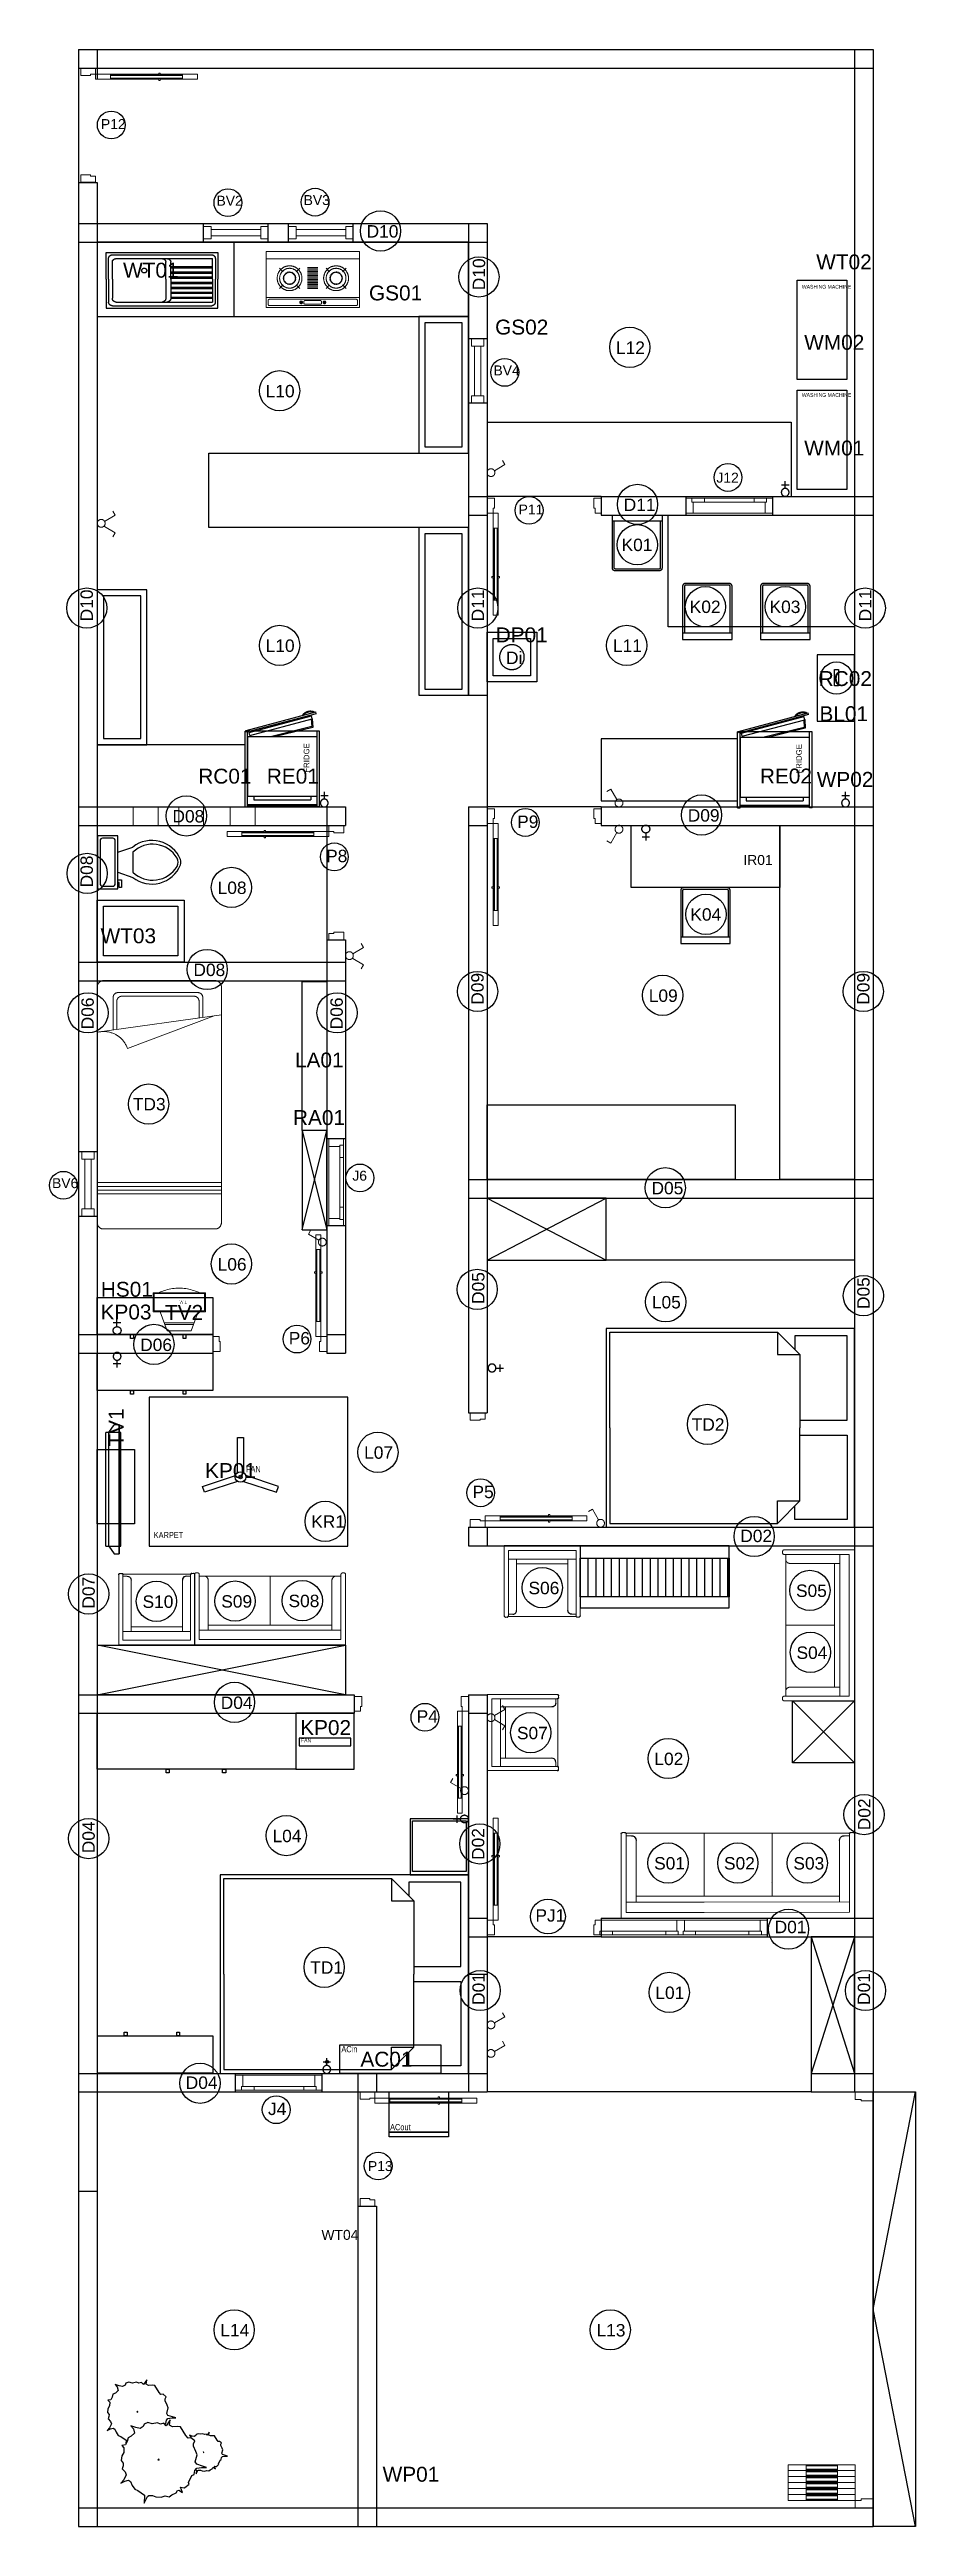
# Model space of a CAD drawing. Header units: centimetres. Extents: x -9 to 689, y 2 to 1997.
import ezdxf

# ---------------------------------------------------------------- set-up
doc = ezdxf.new("R2010")
doc.units = ezdxf.units.CM
doc.header["$MEASUREMENT"] = 0
doc.linetypes.add('ACAD_ISO04W100', pattern=[30, 24, -3, 0, -3])
doc.layers.add('#SAKLAR', color=4, linetype='Continuous', lineweight=20)
doc.layers.add('ARS-KUSEN', color=25, linetype='Continuous', lineweight=9)
for name, color, linetype in [('#STOPKONTAK', 9, 'Continuous'), ('ARS-ATAP', 5, 'Continuous'), ('ARS-Dinding', 7, 'Continuous'), ('ARS-FURNITURE', 252, 'Continuous'), ('ARS-LANTAI', 2, 'Continuous'), ('ARS-Perabot', 9, 'Continuous'), ('Default', 18, 'Continuous'), ('FURNITURE', 251, 'Continuous'), ('TEKS', 7, 'Continuous')]:
    doc.layers.add(name, color=color, linetype=linetype)
doc.styles.add('Helvetica Neue Regular', font='')
doc.styles.get("Standard").update_dxf_attribs({"font": 'arial.ttf'})
doc.styles.get('Helvetica Neue Regular').set_extended_font_data('Helvetica Neue')

msp = doc.modelspace()

# ---------------------------------------------------------------- texts
at = {"insert": (376.8, 762.5), "char_height": 10, "attachment_point": 1}
msp.add_mtext_dynamic_manual_height_columns('S06', width=29.643, gutter_width=1, heights=[0], dxfattribs=at)
at = {"layer": 'ARS-FURNITURE', "attachment_point": 1}
for s, width, gutter_width, insert, char_height in [('{\\fTechnic|b0|i0|c2|p2;WASHING MACHINE}', 37.365, 12.5, (597, 1807.1), 3), ('{\\fTechnic|b0|i0|c2|p2;WASHING MACHINE}', 37.365, 12.5, (597, 1719.9), 3), ('Di', 10.362, 1, (358.7, 1511.7), 10), ('{\\fTechnic|b0|i0|c2|p2;KARPET }', 45.876, 12.5, (74.9, 802.7), 5), ('{\\fTechnicLite|b0|i0|c2|p2;\\H0.6x;FAN\\H1.6667x; }', 18, 1, (193.5, 636.3), 5), ('{\\fTechnicLite|b0|i0|c2|p2;ACout}', 45.876, 12.5, (265.3, 325.8), 5)]:
    msp.add_mtext_dynamic_manual_height_columns(s, width=width, gutter_width=gutter_width, heights=[0], dxfattribs=dict(at, insert=insert, char_height=char_height))
at = {"layer": 'ARS-Perabot', "char_height": 5, "attachment_point": 1}
for s, width, gutter_width, insert in [('{\\fTechnicLite|b0|i0|c2|p2;FAN }', 18, 1, (149.2, 855.8)), ('{\\fTechnicLite|b0|i0|c2|p2;ACin\\fTechnic|b0|i0|c2|p2;  }', 45.876, 12.5, (226.1, 388.6))]:
    msp.add_mtext_dynamic_manual_height_columns(s, width=width, gutter_width=gutter_width, heights=[0], dxfattribs=dict(at, insert=insert))
at = {"layer": 'TEKS', "attachment_point": 1}
for s, width, heights, insert, char_height in [('P12', 29.643, [0], (32.4, 1940.6), 8), ('BV2', 29.643, [0], (125.5, 1878.9), 8), ('BV3', 29.643, [0], (195.7, 1879.4), 8), ('D10', 29.643, [0], (246.4, 1855.2), 10), ('L12', 29.643, [0], (447.3, 1761.5), 10), ('BV4', 29.643, [0], (348.6, 1742.2), 8), ('L10', 29.643, [0], (165.1, 1726.5), 10), ('J12', 29.643, [0], (528.2, 1655.8), 8), ('P11', 29.643, [0], (368.9, 1630.2), 8), ('D11', 29.643, [0], (453.5, 1635), 10), ('K01', 29.643, [0], (451.8, 1602.7), 10), ('K02', 29.643, [0], (506.7, 1552.8), 10), ('K03', 29.643, [0], (571, 1552.8), 10), ('L10', 29.643, [0], (165.1, 1521.5), 10), ('L11', 29.643, [0], (444.8, 1521.5), 10), ('D08', 29.643, [0], (90, 1384.1), 10), ('P9', 29.643, [0], (367.7, 1379.7), 10), ('D09', 29.643, [0], (505.1, 1384.8), 10), ('P8', 29.643, [0], (213.8, 1352.1), 10), ('L08', 29.643, [0], (126.4, 1326.5), 10), ('K04', 29.643, [0], (507.2, 1305), 10), ('D08', 29.643, [0], (106.9, 1260.4), 10), ('L09', 29.643, [0], (473.7, 1239.6), 10), ('TD3', 29.643, [0], (58.1, 1152.2), 10), ('BV6', 29.643, [0], (-7, 1087.6), 8), ('J6', 24.436, [0], (234.9, 1093.6), 8), ('D05', 29.643, [0], (475.9, 1084.6), 10), ('L06', 29.643, [0], (126.4, 1023.2), 10), ('L05', 29.643, [0], (476.2, 992.7), 10), ('D06', 29.643, [0], (64, 958.4), 10), ('P6', 29.643, [0], (183.7, 963.7), 10), ('TD2', 29.643, [0], (508.3, 894.2), 10), ('L07', 29.643, [0], (244.4, 871.6), 10), ('P5', 29.643, [0], (331.7, 839.9), 10), ('KR1', 29.643, [0], (201.8, 816), 10), ('D02', 29.643, [0], (547.4, 804.5), 10), ('S05', 29.643, [0], (592.3, 760.3), 10), ('S10', 29.643, [0], (65.9, 751.5), 10), ('S09', 29.643, [0], (129.3, 751.7), 10), ('S08', 29.643, [0], (183.5, 752.1), 10), ('S04', 29.643, [0], (592.7, 710.4), 10), ('D04', 29.643, [0], (128.9, 670.1), 10), ('P4', 29.643, [0], (286.7, 659.1), 10), ('S07', 29.643, [0], (367.5, 645.7), 10), ('L02', 29.643, [0], (478.2, 624.9), 10), ('L04', 29.643, [0], (170.6, 562.8), 10), ('S01', 29.643, [0], (478, 540.8), 10), ('S02', 29.643, [0], (534.3, 540.8), 10), ('S03', 29.643, [0], (590.2, 540.8), 10), ('PJ1', 29.643, [0], (382.4, 498.8), 10), ('D01', 29.643, [0], (575.1, 489.5), 10), ('TD1', 29.643, [0], (201, 456.8), 10), ('L01', 29.643, [0], (479, 436.5), 10), ('D04', 29.643, [0], (100.7, 364.1), 10), ('J4', 29.643, [0], (167, 343), 10), ('P13', 29.643, [8.17], (247.5, 295.9), 8), ('L14', 29.643, [0], (128.6, 164.7), 10), ('L13', 29.643, [0], (431.6, 164.7), 10)]:
    msp.add_mtext_dynamic_manual_height_columns(s, width=width, gutter_width=1, heights=heights, dxfattribs=dict(at, insert=insert, char_height=char_height))
at = {"layer": 'TEKS', "color": 6, "attachment_point": 1}
for s, insert, char_height in [('WT01', (50.2, 1824.9), 12), ('WT02', (608.6, 1831.6), 12), ('GS01', (248.3, 1806.6), 12), ('GS02', (349.9, 1779.1), 12), ('WM02', (598.9, 1766.8), 12), ('WM01', (598.9, 1681.7), 12), ('DP01', (350.4, 1531.2), 12), ('RC02', (610.6, 1496), 12), ('BL01', (611.2, 1467.7), 12), ('RC01', (110.8, 1417.4), 12), ('RE01', (166, 1417.4), 12), ('RE02', (563.2, 1417.5), 12), ('WP02', (609, 1414.8), 12), ('IR01', (549.9, 1347.9), 8), ('WT03', (32.1, 1288.8), 12), ('LA01', (188.7, 1188.8), 12), ('RA01', (187.1, 1142.4), 12), ('HS01', (32.3, 1004.1), 12), ('KP03', (32.1, 985.8), 12), ('TV2', (84, 985.5), 12), ('KP01', (116.3, 858.1), 12), ('KP02', (192.9, 651.1), 12), ('AC01', (241.4, 384), 12), ('WP01', (259.3, 49.7), 12)]:
    msp.add_mtext_dynamic_manual_height_columns(s, width=29.643, gutter_width=1, heights=[0], dxfattribs=dict(at, insert=insert, char_height=char_height))
at = {"layer": 'TEKS', "char_height": 10, "attachment_point": 1, "rotation": 90}
for s, insert in [('D10', (331.9, 1802.8)), ('D10', (15.9, 1536.1)), ('D11', (331, 1536.1)), ('D11', (643.1, 1536.1)), ('D08', (15.9, 1321.8)), ('D09', (330.7, 1227.3)), ('D09', (641.5, 1227.3)), ('D06', (16.6, 1207.5)), ('D06', (217.2, 1207.5)), ('D05', (331.3, 986.3)), ('D05', (641.6, 982.2)), ('D07', (17.4, 740.9)), ('D02', (642.3, 562.4)), ('D04', (17.4, 543.9)), ('D02', (331.2, 538.5)), ('D01', (331.6, 421.7)), ('D01', (642, 421.7))]:
    msp.add_mtext_dynamic_manual_height_columns(s, width=29.643, gutter_width=1, heights=[0], dxfattribs=dict(at, insert=insert))
at = {"layer": 'TEKS', "color": 6, "insert": (38.6, 871.4), "char_height": 12, "attachment_point": 1, "rotation": 90}
msp.add_mtext_dynamic_manual_height_columns('TV1', width=29.643, gutter_width=1, heights=[0], dxfattribs=at)
at = {"layer": 'TEKS', "color": 4, "insert": (210, 240.5), "char_height": 8, "attachment_point": 1}
msp.add_mtext_dynamic_manual_height_columns('WT04', width=29.643, gutter_width=1, heights=[0], dxfattribs=at)

# ---------------------------------------------------------------- blocks, each defined once
blk = doc.blocks.new('Toilet - top')
for p, q in [((-10, -8.5), (-8, -8.5)), ((-10, -9.5), (-10, -8.5)), ((-7, -9.5), (-10, -9.5)), ((-8, -8.5), (-8, -8)), ((-7, -8), (-7, -9.5)), ((-4, -8), (-6, -14)), ((4, -8), (6, -14)), ((9.5, -6), (9.5, -2)), ((4, -14), (-4, -14))]:
    blk.add_line(p, q)
blk.add_lwpolyline([(10.5, -8), (10.5, 0), (-10.5, 0), (-10.5, -8)], close=True)
for points in [[(-9.5, -2), (-9.5, -6)], [(8.5, -1), (-8.5, -1)], [(-8.5, -7), (8.5, -7)]]:
    blk.add_lwpolyline(points)
for centre, radius, start, end in [((-8.62, -1.88), 0.884, 81.8699, 188.1301), ((-8.62, -6.12), 0.884, 171.8699, 278.1301), ((8.62, -1.88), 0.884, 351.8699, 98.1301), ((8.62, -6.12), 0.884, 261.8699, 8.1301), ((3.52, -21.58), 12.17, 141.46911, 247.97143), ((4.2, -21.82), 11.33, 136.36773, 238.94682), ((-3.52, -21.58), 12.17, 292.02843, 38.53071), ((-4.2, -21.82), 11.33, 301.05301, 43.63209), ((0, -27.88), 4, 245.73182, 294.26817), ((0, -29), 4, 254.86053, 285.13947)]:
    blk.add_arc(centre, radius, start, end)
blk = doc.blocks.new('pintu 80')
at = {"layer": 'ARS-KUSEN'}
for points in [[(958.07, 3503.09), (958.57, 3503.09), (958.57, 3503.49), (958.67, 3503.49), (958.67, 3504.29), (958.07, 3504.29)], [(967.27, 3503.09), (966.77, 3503.09), (966.77, 3503.49), (966.67, 3503.49), (966.67, 3504.29), (967.27, 3504.29)], [(958.57, 3503.09), (958.57, 3501.89), (958.97, 3501.89), (958.97, 3503.09)], [(958.62, 3497.99), (958.62, 3497.89), (958.47, 3497.89), (958.47, 3497.99)], [(958.92, 3497.99), (958.92, 3497.89), (959.07, 3497.89), (959.07, 3497.99)], [(958.57, 3496.09), (958.57, 3494.89), (958.97, 3494.89), (958.97, 3496.09)]]:
    blk.add_lwpolyline(points, close=True, dxfattribs=at)
at = {"layer": 'ARS-KUSEN', "color": 16}
for points in [[(958.97, 3497.99), (958.97, 3501.89), (958.57, 3501.89), (958.57, 3497.99)], [(958.57, 3497.89), (958.57, 3496.09), (958.97, 3496.09), (958.97, 3497.89)]]:
    blk.add_lwpolyline(points, dxfattribs=at)
at = {"layer": 'ARS-KUSEN'}
for points in [[(958.62, 3501.89), (958.62, 3496.09)], [(958.66, 3501.89), (958.66, 3496.09)], [(958.88, 3501.89), (958.88, 3496.09)], [(958.92, 3501.89), (958.92, 3496.09)]]:
    blk.add_lwpolyline(points, dxfattribs=at)
blk = doc.blocks.new('jendela')
at = {"layer": 'ARS-Dinding', "color": 251}
for points in [[(2049.6, 3090.9), (2049.6, 3075.9)], [(2119.6, 3090.9), (2119.6, 3075.9)]]:
    blk.add_lwpolyline(points, dxfattribs=at)
at = {"layer": 'ARS-KUSEN'}
for points in [[(2049.6, 3077.4), (2049.6, 3089.4)], [(2049.6, 3089.4), (2054.6, 3089.4)], [(2049.6, 3077.4), (2049.6, 3089.4)], [(2055.6, 3077.4), (2049.6, 3077.4)], [(2119.6, 3077.4), (2049.6, 3077.4)], [(2054.6, 3089.4), (2054.6, 3086.4)], [(2064.6, 3089.4), (2054.6, 3089.4)], [(2054.6, 3089.4), (2054.6, 3086.4)], [(2054.6, 3086.4), (2064.6, 3086.4)], [(2054.6, 3086.4), (2055.6, 3086.4)], [(2055.6, 3086.4), (2055.6, 3077.4)], [(2064.6, 3087.4), (2064.6, 3089.4)], [(2064.6, 3089.4), (2104.6, 3089.4)], [(2064.6, 3087.4), (2064.6, 3089.4)], [(2064.6, 3086.4), (2064.6, 3087.6)], [(2064.6, 3086.4), (2064.6, 3087.6)], [(2104.6, 3086.4), (2064.6, 3086.4)], [(2104.6, 3089.4), (2114.6, 3089.4)], [(2104.6, 3087.6), (2104.6, 3089.4)], [(2104.6, 3089.4), (2104.6, 3087.6)], [(2104.6, 3086.4), (2104.6, 3087.6)], [(2104.6, 3087.6), (2104.6, 3086.4)], [(2114.6, 3086.4), (2104.6, 3086.4)], [(2113.6, 3086.4), (2114.6, 3086.4)], [(2113.6, 3077.4), (2113.6, 3086.4)], [(2119.6, 3077.4), (2113.6, 3077.4)], [(2114.6, 3089.4), (2114.6, 3086.4)], [(2114.6, 3086.4), (2114.6, 3089.4)], [(2114.6, 3089.4), (2119.6, 3089.4), (2119.6, 3077.4)]]:
    blk.add_lwpolyline(points, dxfattribs=at)
blk = doc.blocks.new('KURSI MAKAN')
at = {"layer": 'ARS-FURNITURE'}
for points in [[(-22.2, 4.8), (-22.3, 4.8), (-22.4, 4.8), (-22.5, 4.8), (-22.6, 4.8), (-22.7, 4.7), (-22.7, 4.7), (-22.8, 4.7), (-22.9, 4.7), (-23, 4.7), (-23.1, 4.6), (-23.1, 4.6), (-23.2, 4.6), (-23.3, 4.5), (-23.4, 4.5), (-23.5, 4.5), (-23.5, 4.4), (-23.6, 4.4), (-23.7, 4.3), (-23.7, 4.3), (-23.8, 4.2), (-23.9, 4.2), (-23.9, 4.1), (-24, 4.1), (-24.1, 4), (-24.1, 3.9), (-24.2, 3.9), (-24.2, 3.8), (-24.3, 3.7), (-24.3, 3.7), (-24.4, 3.6), (-24.4, 3.5), (-24.4, 3.4), (-24.5, 3.4), (-24.5, 3.3), (-24.6, 3.2), (-24.6, 3.1), (-24.6, 3), (-24.6, 3), (-24.7, 2.9), (-24.7, 2.8), (-24.7, 2.7), (-24.7, 2.6), (-24.7, 2.5), (-24.7, 2.5), (-24.7, 2.4), (-24.7, 2.3)], [(-24.7, 2.3), (-24.7, -32.7)], [(-22.2, 3.3), (-22.3, 3.3), (-22.3, 3.3), (-22.3, 3.3), (-22.4, 3.3), (-22.4, 3.3), (-22.4, 3.3), (-22.5, 3.3), (-22.5, 3.2), (-22.5, 3.2), (-22.6, 3.2), (-22.6, 3.2), (-22.6, 3.2), (-22.7, 3.2), (-22.7, 3.2), (-22.7, 3.2), (-22.7, 3.1), (-22.8, 3.1), (-22.8, 3.1), (-22.8, 3.1), (-22.9, 3.1), (-22.9, 3), (-22.9, 3), (-22.9, 3), (-23, 3), (-23, 2.9), (-23, 2.9), (-23, 2.9), (-23, 2.9), (-23.1, 2.8), (-23.1, 2.8), (-23.1, 2.8), (-23.1, 2.7), (-23.1, 2.7), (-23.1, 2.7), (-23.2, 2.7), (-23.2, 2.6), (-23.2, 2.6), (-23.2, 2.6), (-23.2, 2.5), (-23.2, 2.5), (-23.2, 2.5), (-23.2, 2.4), (-23.2, 2.4), (-23.2, 2.4), (-23.2, 2.3), (-23.2, 2.3)], [(-23.2, 2.3), (-23.2, -32.7)], [(20.3, 4.8), (-22.2, 4.8)], [(15.3, 3.3), (-22.2, 3.3)], [(20.3, -35.2), (20.3, 4.8)], [(-24.7, -32.7), (-24.7, -32.8), (-24.7, -32.9), (-24.7, -33), (-24.7, -33.1), (-24.7, -33.1), (-24.7, -33.2), (-24.7, -33.3), (-24.6, -33.4), (-24.6, -33.5), (-24.6, -33.6), (-24.6, -33.6), (-24.5, -33.7), (-24.5, -33.8), (-24.4, -33.9), (-24.4, -33.9), (-24.4, -34), (-24.3, -34.1), (-24.3, -34.2), (-24.2, -34.2), (-24.2, -34.3), (-24.1, -34.4), (-24.1, -34.4), (-24, -34.5), (-23.9, -34.5), (-23.9, -34.6), (-23.8, -34.7), (-23.7, -34.7), (-23.7, -34.8), (-23.6, -34.8), (-23.5, -34.9), (-23.5, -34.9), (-23.4, -34.9), (-23.3, -35), (-23.2, -35), (-23.1, -35), (-23.1, -35.1), (-23, -35.1), (-22.9, -35.1), (-22.8, -35.1), (-22.7, -35.2), (-22.7, -35.2), (-22.6, -35.2), (-22.5, -35.2), (-22.4, -35.2), (-22.3, -35.2), (-22.2, -35.2)], [(-23.2, -32.7), (-23.2, -32.7), (-23.2, -32.8), (-23.2, -32.8), (-23.2, -32.9), (-23.2, -32.9), (-23.2, -32.9), (-23.2, -33), (-23.2, -33), (-23.2, -33), (-23.2, -33.1), (-23.2, -33.1), (-23.1, -33.1), (-23.1, -33.1), (-23.1, -33.2), (-23.1, -33.2), (-23.1, -33.2), (-23.1, -33.3), (-23, -33.3), (-23, -33.3), (-23, -33.3), (-23, -33.4), (-23, -33.4), (-22.9, -33.4), (-22.9, -33.4), (-22.9, -33.5), (-22.9, -33.5), (-22.8, -33.5), (-22.8, -33.5), (-22.8, -33.6), (-22.7, -33.6), (-22.7, -33.6), (-22.7, -33.6), (-22.7, -33.6), (-22.6, -33.6), (-22.6, -33.6), (-22.6, -33.7), (-22.5, -33.7), (-22.5, -33.7), (-22.5, -33.7), (-22.4, -33.7), (-22.4, -33.7), (-22.4, -33.7), (-22.3, -33.7), (-22.3, -33.7), (-22.3, -33.7), (-22.2, -33.7)], [(-22.2, -33.7), (15.3, -33.7)], [(-22.2, -35.2), (20.3, -35.2)]]:
    blk.add_lwpolyline(points, dxfattribs=at)
blk.add_lwpolyline([(20.3, 4.8), (15.3, 4.8), (15.3, -35.2), (20.3, -35.2)], close=True, dxfattribs=at)
blk = doc.blocks.new('fridge 1')
at = {"layer": 'FURNITURE'}
for points in [[(-5.6, 17.4), (55.4, 17.4)], [(-5.6, 17.4), (-5.6, 15.4)], [(-5.6, 15.4), (55.4, 15.4)], [(-4.6, 15.4), (-4.6, -40.6)], [(-3.6, 15.4), (-3.6, -40.6)], [(0, 10.4), (0, -35.6)], [(3, 10.4), (0, 10.4)], [(3, 15.4), (3, -40.6)], [(50.9, 15.4), (3, 15.4)], [(50.9, -40.6), (50.9, 15.4)], [(51.9, 13.6), (54.3, 14.2)], [(51.9, 13.6), (65.3, -36.7)], [(54.3, 14.2), (67.8, -36)], [(54.4, 16.2), (55.9, 16.5)], [(69.4, -39.9), (54.4, 16.2)], [(55.4, -42.6), (55.4, 17.4)], [(55.9, 16.5), (70.9, -39.5)], [(59.1, -36.3), (50.9, -3.1)], [(58.4, -37.2), (51, -7.1)], [(3, -35.6), (0, -35.6)], [(65.4, -36.7), (58.4, -37.2)], [(65.2, -35.9), (59.1, -36.3)], [(65.3, -36.7), (67.8, -36)], [(70.9, -38.2), (71, -37.9), (71, -37.6), (71.1, -37.4), (71.2, -37.1), (71.2, -36.8), (71.3, -36.5), (71.3, -36.2), (71.3, -36), (71.4, -35.7), (71.4, -35.4), (71.4, -35.1), (71.4, -34.8), (71.3, -34.5), (71.3, -34.3), (71.3, -34), (71.2, -33.7), (71.2, -33.4), (71.1, -33.1), (71, -32.9), (70.9, -32.6), (70.8, -32.3), (70.7, -32.1), (70.6, -31.8), (70.5, -31.5), (70.4, -31.3), (70.2, -31), (70.1, -30.8), (69.9, -30.6), (69.7, -30.3), (69.6, -30.1), (69.4, -29.9), (69.2, -29.7), (69, -29.5), (68.8, -29.3), (68.6, -29.1), (68.4, -28.9)], [(70.6, -37.3), (70.7, -37), (70.7, -36.7), (70.8, -36.5), (70.8, -36.2), (70.8, -35.9), (70.9, -35.7), (70.9, -35.4), (70.9, -35.1), (70.9, -34.9), (70.8, -34.6), (70.8, -34.3), (70.8, -34.1), (70.7, -33.8), (70.7, -33.5), (70.6, -33.3), (70.5, -33), (70.4, -32.8), (70.4, -32.5), (70.3, -32.2), (70.1, -32), (70, -31.8), (69.9, -31.5), (69.8, -31.3), (69.6, -31.1), (69.5, -30.8), (69.3, -30.6), (69.2, -30.4), (69, -30.2), (68.8, -30), (68.6, -29.8)], [(69.4, -39.9), (70.9, -39.5)], [(70.9, -38.2), (70.6, -37.3)], [(-5.6, -40.6), (55.4, -40.6)], [(-5.6, -42.6), (-5.6, -40.6)], [(-5.6, -42.6), (55.4, -42.6)], [(3, -40.6), (50.9, -40.6)], [(3.8, -40.6), (52.2, -40.6)]]:
    blk.add_lwpolyline(points, dxfattribs=at)
at = {"layer": 'FURNITURE', "insert": (21.9, -34.4), "char_height": 4.5, "width": 53.705, "attachment_point": 7, "style": 'Helvetica Neue Regular'}
blk.add_mtext('FRIDGE', dxfattribs=at)
blk = doc.blocks.new('MBN')
at = {"layer": 'FURNITURE', "lineweight": 13}
for points in [[(63092, -4992), (63692, -4992)], [(63092, -5212), (63092, -4992)], [(63101, -5002), (63681, -5002)], [(63101, -5202), (63101, -5002)], [(63630, -4995), (63613, -4987), (63595, -4979), (63577, -4973), (63559, -4966), (63541, -4961), (63522, -4956), (63503, -4952), (63485, -4948), (63466, -4945), (63447, -4943), (63427, -4941), (63408, -4940), (63389, -4940), (63370, -4940), (63351, -4941), (63332, -4943), (63313, -4945), (63294, -4948), (63275, -4952), (63256, -4956), (63238, -4961), (63219, -4966), (63201, -4973), (63183, -4979), (63166, -4987), (63148, -4995)], [(63681, -5002), (63681, -5202)], [(63692, -4992), (63692, -5212)], [(63692, -5212), (63092, -5212)], [(63681, -5202), (63101, -5202)], [(63253, -5432), (63172, -5214)], [(63563, -5339), (63217, -5339)], [(63556, -5356), (63224, -5356)], [(63609, -5212), (63527, -5432)], [(63527, -5432), (63253, -5432)]]:
    blk.add_lwpolyline(points, dxfattribs=at)
at = {"layer": 'FURNITURE', "lineweight": 13, "insert": (63483, -5083), "char_height": 38.3, "width": 253.84, "attachment_point": 7, "rotation": 180, "style": 'Helvetica Neue Regular'}
blk.add_mtext('T.V.', dxfattribs=at)
blk = doc.blocks.new('TV')
at = {"layer": 'FURNITURE'}
for points in [[(0.3, 56), (-4.6, 56)], [(0.3, 56), (-4.6, 56)], [(-4.6, 56), (-4.6, -74)], [(-4.6, 56), (-4.6, -74)], [(-4.6, -74), (-4.6, 56)], [(5.7, 48.1), (0.3, 56)], [(5.7, 48.1), (0.3, 56)], [(8.8, 48.1), (-6.2, 48.1)], [(8.8, 48.1), (-6.2, 48.1)], [(-6.2, 48.1), (-6.2, -66.1)], [(-6.2, 48.1), (-6.2, -66.1)], [(5.7, 48.1), (5.7, -66.1)], [(5.7, 48.1), (5.7, -66.1)], [(8.8, 48.1), (8.8, -66.1)], [(8.8, 48.1), (8.8, -66.1)], [(-6.2, -66.1), (8.8, -66.1)], [(-6.2, -66.1), (8.8, -66.1)], [(-4.6, -74), (0.3, -74)], [(-4.6, -74), (0.3, -74)], [(5.7, -66.1), (0.3, -74)], [(5.7, -66.1), (0.3, -74)]]:
    blk.add_lwpolyline(points, dxfattribs=at)
blk = doc.blocks.new('rak 1')
at = {"layer": 'ARS-Perabot'}
for p, q in [((1286.9, 3286.3), (1486.9, 3326.3)), ((1287.1, 3326.3), (1487.1, 3326.3)), ((1486.9, 3286.3), (1287.1, 3326.3))]:
    blk.add_line(p, q, dxfattribs=at)
blk.add_lwpolyline([(1486.9, 3326.3), (1486.9, 3286.3), (1286.9, 3286.3)], dxfattribs=at)
blk = doc.blocks.new('lemari baju')
for points in [[(1342.5, 3226.3), (1344.9, 3226.3), (1344.9, 3223.3), (1342.5, 3223.3)], [(1387.9, 3226.3), (1390.4, 3226.3), (1390.4, 3223.3), (1387.9, 3223.3)]]:
    blk.add_lwpolyline(points, close=True)
at = {"layer": 'ARS-Perabot'}
blk.add_lwpolyline([(1286.9, 3271.3), (1446.9, 3271.3), (1446.9, 3226.3), (1286.9, 3226.3)], close=True, dxfattribs=at)
blk = doc.blocks.new('lemari baju 2')
at = {"layer": 'ARS-Perabot'}
blk.add_lwpolyline([(1696.9, 3686.3), (1896.9, 3686.3), (1896.9, 3636.3), (1696.9, 3636.3)], close=True, dxfattribs=at)
blk = doc.blocks.new('rak 2')
at = {"layer": 'ARS-Perabot'}
for p, q in [((1600.9, 3686.3), (1696.9, 3636.3)), ((1600.9, 3636.3), (1696.9, 3686.3))]:
    blk.add_line(p, q, dxfattribs=at)
blk.add_lwpolyline([(1696.9, 3686.3), (1600.9, 3686.3), (1600.9, 3636.3), (1696.9, 3636.3)], close=True, dxfattribs=at)
blk = doc.blocks.new('rak pajang')
at = {"layer": 'ARS-Perabot'}
for p, q in [((1846.9, 3281.3), (1896.9, 3231.3)), ((1846.9, 3231.3), (1896.9, 3281.3))]:
    blk.add_line(p, q, dxfattribs=at)
blk.add_lwpolyline([(1846.9, 3281.3), (1896.9, 3281.3), (1896.9, 3231.3), (1846.9, 3231.3)], close=True, dxfattribs=at)
blk = doc.blocks.new('meja tamu')
at = {"layer": 'ARS-Perabot'}
blk.add_lwpolyline([(1795.9, 3406.3), (1675.9, 3406.3), (1675.9, 3356.3), (1795.9, 3356.3)], close=True, dxfattribs=at)
blk = doc.blocks.new('rak 3')
for points in [[(1316, 3528.3), (1313.6, 3528.3), (1313.6, 3531.3), (1316, 3531.3)], [(1358.4, 3528.3), (1356, 3528.3), (1356, 3531.3), (1358.4, 3531.3)]]:
    blk.add_lwpolyline(points, close=True)
at = {"layer": 'ARS-Perabot'}
blk.add_lwpolyline([(1286.9, 3561.3), (1379.9, 3561.3), (1379.9, 3531.3), (1286.9, 3531.3)], close=True, dxfattribs=at)
blk = doc.blocks.new('sink')
at = {"layer": 'FURNITURE'}
for points in [[(924.4, 6181.5), (834.4, 6181.5)], [(834.4, 6181.5), (834.4, 6159.8)], [(839.4, 6179.5), (839.3, 6179.5), (839.2, 6179.5), (839.1, 6179.5), (839, 6179.5), (838.9, 6179.4), (838.8, 6179.4), (838.7, 6179.4), (838.6, 6179.4), (838.5, 6179.3), (838.4, 6179.3), (838.3, 6179.3), (838.2, 6179.2), (838.2, 6179.2), (838.1, 6179.2), (838, 6179.1), (837.9, 6179.1), (837.8, 6179), (837.7, 6178.9), (837.6, 6178.9), (837.6, 6178.8), (837.5, 6178.7), (837.4, 6178.7), (837.3, 6178.6), (837.3, 6178.5), (837.2, 6178.5), (837.1, 6178.4), (837.1, 6178.3), (837, 6178.2), (836.9, 6178.1), (836.9, 6178), (836.8, 6178), (836.8, 6177.9), (836.7, 6177.8), (836.7, 6177.7), (836.7, 6177.6), (836.6, 6177.5), (836.6, 6177.4), (836.6, 6177.3), (836.5, 6177.2), (836.5, 6177.1), (836.5, 6177), (836.5, 6176.9), (836.5, 6176.8), (836.5, 6176.7), (836.4, 6176.6), (836.4, 6176.5)], [(836.4, 6176.5), (836.4, 6159.8)], [(879.4, 6176.5), (838.8, 6176.5)], [(838.8, 6159.8), (838.8, 6176.5)], [(872.4, 6170), (838.8, 6170)], [(872.4, 6169), (838.8, 6169)], [(872.4, 6165.7), (838.8, 6165.7)], [(872.4, 6164.7), (838.8, 6164.7)], [(919.4, 6179.5), (839.4, 6179.5)], [(875.4, 6176.5), (875.3, 6176.5), (875.2, 6176.5), (875.1, 6176.5), (875, 6176.5), (874.9, 6176.4), (874.8, 6176.4), (874.7, 6176.4), (874.6, 6176.4), (874.5, 6176.3), (874.4, 6176.3), (874.3, 6176.3), (874.2, 6176.2), (874.1, 6176.2), (874, 6176.2), (873.9, 6176.1), (873.8, 6176.1), (873.7, 6176), (873.6, 6175.9), (873.6, 6175.9), (873.5, 6175.8), (873.4, 6175.7), (873.3, 6175.7), (873.3, 6175.6), (873.2, 6175.5), (873.1, 6175.5), (873, 6175.4), (873, 6175.3), (872.9, 6175.2), (872.9, 6175.1), (872.8, 6175), (872.8, 6175), (872.7, 6174.9), (872.7, 6174.8), (872.6, 6174.7), (872.6, 6174.6), (872.5, 6174.5), (872.5, 6174.4), (872.5, 6174.3), (872.5, 6174.2), (872.4, 6174.1), (872.4, 6174), (872.4, 6173.9), (872.4, 6173.8), (872.4, 6173.7), (872.4, 6173.6), (872.4, 6173.5)], [(872.4, 6159.8), (872.4, 6173.5)], [(879.4, 6176.5), (879.3, 6176.5), (879.2, 6176.5), (879.1, 6176.5), (879, 6176.5), (878.9, 6176.4), (878.8, 6176.4), (878.7, 6176.4), (878.6, 6176.4), (878.5, 6176.3), (878.4, 6176.3), (878.3, 6176.3), (878.2, 6176.2), (878.1, 6176.2), (878, 6176.2), (877.9, 6176.1), (877.8, 6176.1), (877.7, 6176), (877.6, 6175.9), (877.6, 6175.9), (877.5, 6175.8), (877.4, 6175.7), (877.3, 6175.7), (877.3, 6175.6), (877.2, 6175.5), (877.1, 6175.5), (877, 6175.4), (877, 6175.3), (876.9, 6175.2), (876.9, 6175.1), (876.8, 6175), (876.8, 6175), (876.7, 6174.9), (876.7, 6174.8), (876.6, 6174.7), (876.6, 6174.6), (876.5, 6174.5), (876.5, 6174.4), (876.5, 6174.3), (876.5, 6174.2), (876.4, 6174.1), (876.4, 6174), (876.4, 6173.9), (876.4, 6173.8), (876.4, 6173.7), (876.4, 6173.6), (876.4, 6173.5)], [(876.4, 6159.8), (876.4, 6173.5)], [(916.4, 6176.5), (879.4, 6176.5)], [(919.4, 6173.5), (919.4, 6173.6), (919.4, 6173.7), (919.4, 6173.8), (919.4, 6173.9), (919.4, 6174), (919.4, 6174.1), (919.4, 6174.2), (919.3, 6174.3), (919.3, 6174.4), (919.3, 6174.5), (919.2, 6174.6), (919.2, 6174.7), (919.2, 6174.8), (919.1, 6174.9), (919.1, 6175), (919, 6175), (919, 6175.1), (918.9, 6175.2), (918.8, 6175.3), (918.8, 6175.4), (918.7, 6175.5), (918.6, 6175.5), (918.6, 6175.6), (918.5, 6175.7), (918.4, 6175.7), (918.3, 6175.8), (918.3, 6175.9), (918.2, 6175.9), (918.1, 6176), (918, 6176.1), (917.9, 6176.1), (917.8, 6176.2), (917.7, 6176.2), (917.6, 6176.2), (917.5, 6176.3), (917.4, 6176.3), (917.4, 6176.3), (917.3, 6176.4), (917.2, 6176.4), (917.1, 6176.4), (917, 6176.4), (916.9, 6176.5), (916.8, 6176.5), (916.6, 6176.5), (916.5, 6176.5), (916.4, 6176.5)], [(922.4, 6176.5), (922.4, 6176.6), (922.4, 6176.7), (922.4, 6176.8), (922.4, 6176.9), (922.4, 6177), (922.4, 6177.1), (922.4, 6177.2), (922.3, 6177.3), (922.3, 6177.4), (922.3, 6177.5), (922.2, 6177.6), (922.2, 6177.7), (922.2, 6177.8), (922.1, 6177.9), (922.1, 6178), (922, 6178), (922, 6178.1), (921.9, 6178.2), (921.8, 6178.3), (921.8, 6178.4), (921.7, 6178.5), (921.6, 6178.5), (921.6, 6178.6), (921.5, 6178.7), (921.4, 6178.7), (921.3, 6178.8), (921.3, 6178.9), (921.2, 6178.9), (921.1, 6179), (921, 6179.1), (920.9, 6179.1), (920.8, 6179.2), (920.7, 6179.2), (920.6, 6179.2), (920.5, 6179.3), (920.4, 6179.3), (920.4, 6179.3), (920.3, 6179.4), (920.2, 6179.4), (920.1, 6179.4), (920, 6179.4), (919.9, 6179.5), (919.8, 6179.5), (919.6, 6179.5), (919.5, 6179.5), (919.4, 6179.5)], [(919.4, 6159.8), (919.4, 6173.5)], [(922.4, 6159.8), (922.4, 6176.5)], [(924.4, 6159.8), (924.4, 6181.5)], [(834.4, 6136.5), (834.4, 6159.8)], [(836.4, 6141.5), (836.4, 6159.8)], [(872.4, 6161.7), (838.8, 6161.7)], [(872.4, 6160.7), (838.8, 6160.7)], [(838.8, 6159.8), (838.8, 6141.5)], [(872.4, 6157.5), (838.8, 6157.5)], [(872.4, 6156.5), (838.8, 6156.5)], [(872.4, 6153.5), (838.8, 6153.5)], [(872.4, 6152.5), (838.8, 6152.5)], [(872.4, 6149.5), (838.8, 6149.5)], [(872.4, 6148.5), (838.8, 6148.5)], [(872.4, 6145.5), (838.8, 6145.5)], [(872.4, 6159.8), (872.4, 6144.5)], [(876.4, 6159.8), (876.4, 6144.5)], [(919.4, 6159.8), (919.4, 6144.5)], [(922.4, 6159.8), (922.4, 6141.5)], [(924.4, 6159.8), (924.4, 6136.5)], [(924.4, 6136.5), (834.4, 6136.5)], [(836.4, 6141.5), (836.4, 6141.4), (836.5, 6141.3), (836.5, 6141.2), (836.5, 6141.1), (836.5, 6141), (836.5, 6140.9), (836.5, 6140.8), (836.6, 6140.7), (836.6, 6140.6), (836.6, 6140.5), (836.7, 6140.4), (836.7, 6140.3), (836.7, 6140.2), (836.8, 6140.1), (836.8, 6140), (836.9, 6139.9), (836.9, 6139.8), (837, 6139.8), (837.1, 6139.7), (837.1, 6139.6), (837.2, 6139.5), (837.3, 6139.4), (837.3, 6139.4), (837.4, 6139.3), (837.5, 6139.2), (837.6, 6139.2), (837.6, 6139.1), (837.7, 6139), (837.8, 6139), (837.9, 6138.9), (838, 6138.9), (838.1, 6138.8), (838.2, 6138.8), (838.2, 6138.7), (838.3, 6138.7), (838.4, 6138.7), (838.5, 6138.6), (838.6, 6138.6), (838.7, 6138.6), (838.8, 6138.6), (838.9, 6138.5), (839, 6138.5), (839.1, 6138.5), (839.2, 6138.5), (839.3, 6138.5), (839.4, 6138.5)], [(872.4, 6144.5), (838.8, 6144.5)], [(879.4, 6141.5), (838.8, 6141.5)], [(919.4, 6138.5), (839.4, 6138.5)], [(872.4, 6144.5), (872.4, 6144.4), (872.4, 6144.3), (872.4, 6144.2), (872.4, 6144.1), (872.4, 6144), (872.4, 6143.9), (872.5, 6143.8), (872.5, 6143.7), (872.5, 6143.6), (872.5, 6143.5), (872.6, 6143.4), (872.6, 6143.3), (872.7, 6143.2), (872.7, 6143.1), (872.8, 6143), (872.8, 6142.9), (872.9, 6142.8), (872.9, 6142.8), (873, 6142.7), (873, 6142.6), (873.1, 6142.5), (873.2, 6142.4), (873.3, 6142.4), (873.3, 6142.3), (873.4, 6142.2), (873.5, 6142.2), (873.6, 6142.1), (873.6, 6142), (873.7, 6142), (873.8, 6141.9), (873.9, 6141.9), (874, 6141.8), (874.1, 6141.8), (874.2, 6141.7), (874.3, 6141.7), (874.4, 6141.7), (874.5, 6141.6), (874.6, 6141.6), (874.7, 6141.6), (874.8, 6141.6), (874.9, 6141.5), (875, 6141.5), (875.1, 6141.5), (875.2, 6141.5), (875.3, 6141.5), (875.4, 6141.5)], [(876.4, 6144.5), (876.4, 6144.4), (876.4, 6144.3), (876.4, 6144.2), (876.4, 6144.1), (876.4, 6144), (876.4, 6143.9), (876.5, 6143.8), (876.5, 6143.7), (876.5, 6143.6), (876.5, 6143.5), (876.6, 6143.4), (876.6, 6143.3), (876.7, 6143.2), (876.7, 6143.1), (876.8, 6143), (876.8, 6142.9), (876.9, 6142.8), (876.9, 6142.8), (877, 6142.7), (877, 6142.6), (877.1, 6142.5), (877.2, 6142.4), (877.3, 6142.4), (877.3, 6142.3), (877.4, 6142.2), (877.5, 6142.2), (877.6, 6142.1), (877.6, 6142), (877.7, 6142), (877.8, 6141.9), (877.9, 6141.9), (878, 6141.8), (878.1, 6141.8), (878.2, 6141.7), (878.3, 6141.7), (878.4, 6141.7), (878.5, 6141.6), (878.6, 6141.6), (878.7, 6141.6), (878.8, 6141.6), (878.9, 6141.5), (879, 6141.5), (879.1, 6141.5), (879.2, 6141.5), (879.3, 6141.5), (879.4, 6141.5)], [(916.4, 6141.5), (879.4, 6141.5)], [(916.4, 6141.5), (916.5, 6141.5), (916.6, 6141.5), (916.8, 6141.5), (916.9, 6141.5), (917, 6141.5), (917.1, 6141.6), (917.2, 6141.6), (917.3, 6141.6), (917.4, 6141.6), (917.4, 6141.7), (917.5, 6141.7), (917.6, 6141.7), (917.7, 6141.8), (917.8, 6141.8), (917.9, 6141.9), (918, 6141.9), (918.1, 6142), (918.2, 6142), (918.3, 6142.1), (918.3, 6142.2), (918.4, 6142.2), (918.5, 6142.3), (918.6, 6142.4), (918.6, 6142.4), (918.7, 6142.5), (918.8, 6142.6), (918.8, 6142.7), (918.9, 6142.8), (919, 6142.8), (919, 6142.9), (919.1, 6143), (919.1, 6143.1), (919.2, 6143.2), (919.2, 6143.3), (919.2, 6143.4), (919.3, 6143.5), (919.3, 6143.6), (919.3, 6143.7), (919.4, 6143.8), (919.4, 6143.9), (919.4, 6144), (919.4, 6144.1), (919.4, 6144.2), (919.4, 6144.3), (919.4, 6144.4), (919.4, 6144.5)], [(919.4, 6138.5), (919.5, 6138.5), (919.6, 6138.5), (919.8, 6138.5), (919.9, 6138.5), (920, 6138.5), (920.1, 6138.6), (920.2, 6138.6), (920.3, 6138.6), (920.4, 6138.6), (920.4, 6138.7), (920.5, 6138.7), (920.6, 6138.7), (920.7, 6138.8), (920.8, 6138.8), (920.9, 6138.9), (921, 6138.9), (921.1, 6139), (921.2, 6139), (921.3, 6139.1), (921.3, 6139.2), (921.4, 6139.2), (921.5, 6139.3), (921.6, 6139.4), (921.6, 6139.4), (921.7, 6139.5), (921.8, 6139.6), (921.8, 6139.7), (921.9, 6139.8), (922, 6139.8), (922, 6139.9), (922.1, 6140), (922.1, 6140.1), (922.2, 6140.2), (922.2, 6140.3), (922.2, 6140.4), (922.3, 6140.5), (922.3, 6140.6), (922.3, 6140.7), (922.4, 6140.8), (922.4, 6140.9), (922.4, 6141), (922.4, 6141.1), (922.4, 6141.2), (922.4, 6141.3), (922.4, 6141.4), (922.4, 6141.5)]]:
    blk.add_lwpolyline(points, dxfattribs=at)
blk.add_lwpolyline([(891.7, 6166.8), (891.7, 6166.8), (891.7, 6166.7), (891.7, 6166.6), (891.7, 6166.6), (891.8, 6166.5), (891.8, 6166.4), (891.8, 6166.4), (891.8, 6166.3), (891.8, 6166.2), (891.8, 6166.2), (891.9, 6166.1), (891.9, 6166), (891.9, 6166), (892, 6165.9), (892, 6165.8), (892, 6165.8), (892.1, 6165.7), (892.1, 6165.7), (892.1, 6165.6), (892.2, 6165.6), (892.2, 6165.5), (892.3, 6165.5), (892.3, 6165.4), (892.4, 6165.4), (892.4, 6165.3), (892.5, 6165.3), (892.5, 6165.2), (892.6, 6165.2), (892.6, 6165.2), (892.7, 6165.1), (892.8, 6165.1), (892.8, 6165.1), (892.9, 6165), (892.9, 6165), (893, 6165), (893.1, 6165), (893.1, 6164.9), (893.2, 6164.9), (893.3, 6164.9), (893.3, 6164.9), (893.4, 6164.9), (893.5, 6164.9), (893.5, 6164.9), (893.6, 6164.9), (893.7, 6164.9), (893.7, 6164.9), (893.8, 6164.9), (893.9, 6164.9), (893.9, 6164.9), (894, 6164.9), (894.1, 6164.9), (894.2, 6164.9), (894.2, 6164.9), (894.3, 6165), (894.3, 6165), (894.4, 6165), (894.5, 6165), (894.5, 6165.1), (894.6, 6165.1), (894.7, 6165.1), (894.7, 6165.1), (894.8, 6165.2), (894.8, 6165.2), (894.9, 6165.3), (894.9, 6165.3), (895, 6165.3), (895, 6165.4), (895.1, 6165.4), (895.1, 6165.5), (895.2, 6165.5), (895.2, 6165.6), (895.3, 6165.7), (895.3, 6165.7), (895.3, 6165.8), (895.4, 6165.8), (895.4, 6165.9), (895.4, 6165.9), (895.5, 6166), (895.5, 6166.1), (895.5, 6166.1), (895.6, 6166.2), (895.6, 6166.3), (895.6, 6166.3), (895.6, 6166.4), (895.6, 6166.5), (895.6, 6166.5), (895.6, 6166.6), (895.7, 6166.7), (895.7, 6166.7), (895.7, 6166.8), (895.7, 6166.9), (895.7, 6166.9), (895.7, 6167), (895.6, 6167.1), (895.6, 6167.1), (895.6, 6167.2), (895.6, 6167.3), (895.6, 6167.3), (895.6, 6167.4), (895.6, 6167.5), (895.5, 6167.5), (895.5, 6167.6), (895.5, 6167.7), (895.4, 6167.7), (895.4, 6167.8), (895.4, 6167.8), (895.3, 6167.9), (895.3, 6168), (895.3, 6168), (895.2, 6168.1), (895.2, 6168.1), (895.1, 6168.2), (895.1, 6168.2), (895, 6168.3), (895, 6168.3), (894.9, 6168.4), (894.9, 6168.4), (894.8, 6168.4), (894.8, 6168.5), (894.7, 6168.5), (894.7, 6168.5), (894.6, 6168.6), (894.5, 6168.6), (894.5, 6168.6), (894.4, 6168.7), (894.3, 6168.7), (894.3, 6168.7), (894.2, 6168.7), (894.2, 6168.7), (894.1, 6168.8), (894, 6168.8), (893.9, 6168.8), (893.9, 6168.8), (893.8, 6168.8), (893.7, 6168.8), (893.7, 6168.8), (893.6, 6168.8), (893.5, 6168.8), (893.5, 6168.8), (893.4, 6168.8), (893.3, 6168.8), (893.3, 6168.7), (893.2, 6168.7), (893.1, 6168.7), (893.1, 6168.7), (893, 6168.7), (892.9, 6168.6), (892.9, 6168.6), (892.8, 6168.6), (892.8, 6168.6), (892.7, 6168.5), (892.6, 6168.5), (892.6, 6168.5), (892.5, 6168.4), (892.5, 6168.4), (892.4, 6168.3), (892.4, 6168.3), (892.3, 6168.2), (892.3, 6168.2), (892.2, 6168.1), (892.2, 6168.1), (892.1, 6168), (892.1, 6168), (892.1, 6167.9), (892, 6167.9), (892, 6167.8), (892, 6167.7), (891.9, 6167.7), (891.9, 6167.6), (891.9, 6167.6), (891.8, 6167.5), (891.8, 6167.4), (891.8, 6167.4), (891.8, 6167.3), (891.8, 6167.2), (891.8, 6167.2), (891.7, 6167.1), (891.7, 6167), (891.7, 6167), (891.7, 6166.9)], close=True, dxfattribs=at)
blk = doc.blocks.new('kompor')
at = {"layer": 'ARS-FURNITURE', "lineweight": 0, "extrusion": (0, 0, -1)}
h = blk.add_hatch(dxfattribs=at)
h.set_pattern_fill('ANSI31', color=256, scale=0.085, angle=135, style=0, pattern_type=2)
h.set_pattern_definition([(180, (12125.762817, -64302.319025), (7e-19, -0.010625), [])])
h.paths.add_polyline_path([(-117.414, 105.435), (-117.331, 105.435), (-117.331, 105.607), (-117.414, 105.607)], flags=0)
at = {"layer": 'ARS-FURNITURE', "lineweight": 0}
for points in [[(116.998, 105.756), (117.748, 105.756), (117.748, 105.306), (116.998, 105.306)], [(117.285, 105.521), (117.285, 105.525), (117.285, 105.528), (117.285, 105.532), (117.284, 105.535), (117.284, 105.539), (117.283, 105.542), (117.282, 105.545), (117.282, 105.549), (117.28, 105.552), (117.279, 105.555), (117.278, 105.559), (117.277, 105.562), (117.275, 105.565), (117.274, 105.568), (117.272, 105.571), (117.27, 105.574), (117.268, 105.577), (117.266, 105.58), (117.264, 105.583), (117.262, 105.585), (117.26, 105.588), (117.258, 105.591), (117.255, 105.593), (117.253, 105.595), (117.25, 105.598), (117.247, 105.6), (117.245, 105.602), (117.242, 105.604), (117.239, 105.606), (117.236, 105.608), (117.233, 105.609), (117.23, 105.611), (117.227, 105.612), (117.223, 105.614), (117.22, 105.615), (117.217, 105.616), (117.214, 105.617), (117.21, 105.618), (117.207, 105.619), (117.203, 105.62), (117.2, 105.62), (117.197, 105.621), (117.193, 105.621), (117.19, 105.621), (117.186, 105.621), (117.183, 105.621), (117.179, 105.621), (117.176, 105.621), (117.172, 105.621), (117.169, 105.62), (117.166, 105.619), (117.162, 105.619), (117.159, 105.618), (117.155, 105.617), (117.152, 105.616), (117.149, 105.615), (117.146, 105.613), (117.143, 105.612), (117.139, 105.61), (117.136, 105.609), (117.133, 105.607), (117.13, 105.605), (117.128, 105.603), (117.125, 105.601), (117.122, 105.599), (117.119, 105.597), (117.117, 105.594), (117.114, 105.592), (117.112, 105.589), (117.11, 105.587), (117.107, 105.584), (117.105, 105.581), (117.103, 105.578), (117.101, 105.576), (117.099, 105.573), (117.098, 105.57), (117.096, 105.567), (117.095, 105.563), (117.093, 105.56), (117.092, 105.557), (117.091, 105.554), (117.09, 105.55), (117.089, 105.547), (117.088, 105.544), (117.087, 105.54), (117.087, 105.537), (117.086, 105.534), (117.086, 105.53), (117.085, 105.527), (117.085, 105.523), (117.085, 105.52), (117.085, 105.516), (117.086, 105.513), (117.086, 105.509), (117.087, 105.506), (117.087, 105.502), (117.088, 105.499), (117.089, 105.496), (117.09, 105.492), (117.091, 105.489), (117.092, 105.486), (117.093, 105.483), (117.095, 105.479), (117.096, 105.476), (117.098, 105.473), (117.099, 105.47), (117.101, 105.467), (117.103, 105.464), (117.105, 105.462), (117.107, 105.459), (117.11, 105.456), (117.112, 105.454), (117.114, 105.451), (117.117, 105.449), (117.119, 105.446), (117.122, 105.444), (117.125, 105.442), (117.128, 105.44), (117.13, 105.438), (117.133, 105.436), (117.136, 105.434), (117.139, 105.433), (117.143, 105.431), (117.146, 105.43), (117.149, 105.428), (117.152, 105.427), (117.155, 105.426), (117.159, 105.425), (117.162, 105.424), (117.166, 105.423), (117.169, 105.423), (117.172, 105.422), (117.176, 105.422), (117.179, 105.422), (117.183, 105.421), (117.186, 105.421), (117.19, 105.421), (117.193, 105.422), (117.197, 105.422), (117.2, 105.422), (117.203, 105.423), (117.207, 105.424), (117.21, 105.425), (117.214, 105.425), (117.217, 105.427), (117.22, 105.428), (117.223, 105.429), (117.227, 105.43), (117.23, 105.432), (117.233, 105.433), (117.236, 105.435), (117.239, 105.437), (117.242, 105.439), (117.245, 105.441), (117.247, 105.443), (117.25, 105.445), (117.253, 105.447), (117.255, 105.45), (117.258, 105.452), (117.26, 105.455), (117.262, 105.457), (117.264, 105.46), (117.266, 105.463), (117.268, 105.466), (117.27, 105.469), (117.272, 105.472), (117.274, 105.475), (117.275, 105.478), (117.277, 105.481), (117.278, 105.484), (117.279, 105.487), (117.28, 105.491), (117.282, 105.494), (117.282, 105.497), (117.283, 105.501), (117.284, 105.504), (117.284, 105.508), (117.285, 105.511), (117.285, 105.514), (117.285, 105.518)], [(117.265, 105.521), (117.265, 105.524), (117.265, 105.527), (117.265, 105.53), (117.265, 105.532), (117.264, 105.535), (117.264, 105.538), (117.263, 105.541), (117.262, 105.543), (117.261, 105.546), (117.261, 105.549), (117.26, 105.551), (117.258, 105.554), (117.257, 105.556), (117.256, 105.559), (117.255, 105.561), (117.253, 105.564), (117.252, 105.566), (117.25, 105.568), (117.249, 105.57), (117.247, 105.573), (117.245, 105.575), (117.243, 105.577), (117.241, 105.579), (117.239, 105.581), (117.237, 105.582), (117.235, 105.584), (117.233, 105.586), (117.23, 105.587), (117.228, 105.589), (117.226, 105.59), (117.223, 105.592), (117.221, 105.593), (117.218, 105.594), (117.216, 105.595), (117.213, 105.596), (117.211, 105.597), (117.208, 105.598), (117.205, 105.599), (117.203, 105.6), (117.2, 105.6), (117.197, 105.601), (117.194, 105.601), (117.192, 105.601), (117.189, 105.601), (117.186, 105.601), (117.183, 105.601), (117.18, 105.601), (117.178, 105.601), (117.175, 105.601), (117.172, 105.6), (117.169, 105.6), (117.167, 105.599), (117.164, 105.599), (117.161, 105.598), (117.159, 105.597), (117.156, 105.596), (117.154, 105.595), (117.151, 105.594), (117.149, 105.592), (117.146, 105.591), (117.144, 105.59), (117.141, 105.588), (117.139, 105.587), (117.137, 105.585), (117.135, 105.583), (117.133, 105.582), (117.131, 105.58), (117.129, 105.578), (117.127, 105.576), (117.125, 105.574), (117.123, 105.572), (117.121, 105.569), (117.12, 105.567), (117.118, 105.565), (117.117, 105.562), (117.115, 105.56), (117.114, 105.558), (117.113, 105.555), (117.112, 105.553), (117.111, 105.55), (117.11, 105.547), (117.109, 105.545), (117.108, 105.542), (117.107, 105.539), (117.107, 105.537), (117.106, 105.534), (117.106, 105.531), (117.106, 105.528), (117.105, 105.526), (117.105, 105.523), (117.105, 105.52), (117.105, 105.517), (117.106, 105.514), (117.106, 105.512), (117.106, 105.509), (117.107, 105.506), (117.107, 105.504), (117.108, 105.501), (117.109, 105.498), (117.11, 105.495), (117.111, 105.493), (117.112, 105.49), (117.113, 105.488), (117.114, 105.485), (117.115, 105.483), (117.117, 105.48), (117.118, 105.478), (117.12, 105.476), (117.121, 105.473), (117.123, 105.471), (117.125, 105.469), (117.127, 105.467), (117.129, 105.465), (117.131, 105.463), (117.133, 105.461), (117.135, 105.459), (117.137, 105.458), (117.139, 105.456), (117.141, 105.455), (117.144, 105.453), (117.146, 105.452), (117.149, 105.45), (117.151, 105.449), (117.154, 105.448), (117.156, 105.447), (117.159, 105.446), (117.161, 105.445), (117.164, 105.444), (117.167, 105.444), (117.169, 105.443), (117.172, 105.442), (117.175, 105.442), (117.178, 105.442), (117.18, 105.442), (117.183, 105.441), (117.186, 105.441), (117.189, 105.441), (117.192, 105.442), (117.194, 105.442), (117.197, 105.442), (117.2, 105.443), (117.203, 105.443), (117.205, 105.444), (117.208, 105.445), (117.211, 105.445), (117.213, 105.446), (117.216, 105.447), (117.218, 105.449), (117.221, 105.45), (117.223, 105.451), (117.226, 105.452), (117.228, 105.454), (117.23, 105.455), (117.233, 105.457), (117.235, 105.459), (117.237, 105.46), (117.239, 105.462), (117.241, 105.464), (117.243, 105.466), (117.245, 105.468), (117.247, 105.47), (117.249, 105.472), (117.25, 105.475), (117.252, 105.477), (117.253, 105.479), (117.255, 105.482), (117.256, 105.484), (117.257, 105.487), (117.258, 105.489), (117.26, 105.492), (117.261, 105.494), (117.261, 105.497), (117.262, 105.499), (117.263, 105.502), (117.264, 105.505), (117.264, 105.508), (117.265, 105.51), (117.265, 105.513), (117.265, 105.516), (117.265, 105.519)], [(117.234, 105.521), (117.234, 105.523), (117.234, 105.525), (117.233, 105.526), (117.233, 105.528), (117.233, 105.53), (117.233, 105.531), (117.232, 105.533), (117.232, 105.535), (117.231, 105.536), (117.231, 105.538), (117.23, 105.539), (117.23, 105.541), (117.229, 105.542), (117.228, 105.544), (117.227, 105.545), (117.226, 105.547), (117.225, 105.548), (117.225, 105.55), (117.224, 105.551), (117.222, 105.552), (117.221, 105.554), (117.22, 105.555), (117.219, 105.556), (117.218, 105.557), (117.217, 105.558), (117.215, 105.559), (117.214, 105.56), (117.213, 105.561), (117.211, 105.562), (117.21, 105.563), (117.208, 105.564), (117.207, 105.565), (117.205, 105.565), (117.204, 105.566), (117.202, 105.567), (117.201, 105.567), (117.199, 105.568), (117.197, 105.568), (117.196, 105.569), (117.194, 105.569), (117.192, 105.569), (117.191, 105.569), (117.189, 105.57), (117.187, 105.57), (117.186, 105.57), (117.184, 105.57), (117.182, 105.57), (117.181, 105.569), (117.179, 105.569), (117.177, 105.569), (117.176, 105.569), (117.174, 105.568), (117.172, 105.568), (117.171, 105.567), (117.169, 105.567), (117.168, 105.566), (117.166, 105.566), (117.165, 105.565), (117.163, 105.564), (117.162, 105.564), (117.16, 105.563), (117.159, 105.562), (117.157, 105.561), (117.156, 105.56), (117.155, 105.559), (117.153, 105.558), (117.152, 105.557), (117.151, 105.555), (117.15, 105.554), (117.149, 105.553), (117.148, 105.552), (117.147, 105.55), (117.146, 105.549), (117.145, 105.548), (117.144, 105.546), (117.143, 105.545), (117.142, 105.543), (117.142, 105.542), (117.141, 105.54), (117.14, 105.539), (117.14, 105.537), (117.139, 105.535), (117.139, 105.534), (117.138, 105.532), (117.138, 105.531), (117.138, 105.529), (117.137, 105.527), (117.137, 105.526), (117.137, 105.524), (117.137, 105.522), (117.137, 105.521), (117.137, 105.519), (117.137, 105.517), (117.137, 105.516), (117.138, 105.514), (117.138, 105.512), (117.138, 105.511), (117.139, 105.509), (117.139, 105.507), (117.14, 105.506), (117.14, 105.504), (117.141, 105.503), (117.142, 105.501), (117.142, 105.5), (117.143, 105.498), (117.144, 105.497), (117.145, 105.495), (117.146, 105.494), (117.147, 105.492), (117.148, 105.491), (117.149, 105.49), (117.15, 105.489), (117.151, 105.487), (117.152, 105.486), (117.153, 105.485), (117.155, 105.484), (117.156, 105.483), (117.157, 105.482), (117.159, 105.481), (117.16, 105.48), (117.162, 105.479), (117.163, 105.479), (117.165, 105.478), (117.166, 105.477), (117.168, 105.476), (117.169, 105.476), (117.171, 105.475), (117.172, 105.475), (117.174, 105.474), (117.176, 105.474), (117.177, 105.474), (117.179, 105.474), (117.181, 105.473), (117.182, 105.473), (117.184, 105.473), (117.186, 105.473), (117.187, 105.473), (117.189, 105.473), (117.191, 105.473), (117.192, 105.474), (117.194, 105.474), (117.196, 105.474), (117.197, 105.475), (117.199, 105.475), (117.201, 105.476), (117.202, 105.476), (117.204, 105.477), (117.205, 105.477), (117.207, 105.478), (117.208, 105.479), (117.21, 105.48), (117.211, 105.481), (117.213, 105.482), (117.214, 105.482), (117.215, 105.483), (117.217, 105.485), (117.218, 105.486), (117.219, 105.487), (117.22, 105.488), (117.221, 105.489), (117.222, 105.491), (117.224, 105.492), (117.225, 105.493), (117.225, 105.495), (117.226, 105.496), (117.227, 105.497), (117.228, 105.499), (117.229, 105.5), (117.23, 105.502), (117.23, 105.503), (117.231, 105.505), (117.231, 105.507), (117.232, 105.508), (117.232, 105.51), (117.233, 105.511), (117.233, 105.513), (117.233, 105.515), (117.233, 105.516), (117.234, 105.518), (117.234, 105.52)], [(117.29, 105.716), (117.29, 105.717), (117.29, 105.717), (117.29, 105.717), (117.29, 105.718), (117.29, 105.718), (117.29, 105.718), (117.29, 105.719), (117.29, 105.719), (117.29, 105.72), (117.29, 105.72), (117.29, 105.72), (117.289, 105.721), (117.289, 105.721), (117.289, 105.721), (117.289, 105.722), (117.289, 105.722), (117.288, 105.722), (117.288, 105.723), (117.288, 105.723), (117.288, 105.723), (117.287, 105.724), (117.287, 105.724), (117.287, 105.724), (117.287, 105.724), (117.286, 105.725), (117.286, 105.725), (117.286, 105.725), (117.285, 105.725), (117.285, 105.726), (117.285, 105.726), (117.284, 105.726), (117.284, 105.726), (117.284, 105.726), (117.283, 105.726), (117.283, 105.727), (117.283, 105.727), (117.282, 105.727), (117.282, 105.727), (117.282, 105.727), (117.281, 105.727), (117.281, 105.727), (117.28, 105.727), (117.28, 105.727), (117.28, 105.727), (117.279, 105.727), (117.279, 105.727), (117.279, 105.727), (117.278, 105.727), (117.278, 105.727), (117.277, 105.727), (117.277, 105.727), (117.277, 105.727), (117.276, 105.727), (117.276, 105.727), (117.275, 105.727), (117.275, 105.727), (117.275, 105.726), (117.274, 105.726), (117.274, 105.726), (117.274, 105.726), (117.273, 105.726), (117.273, 105.725), (117.273, 105.725), (117.272, 105.725), (117.272, 105.725), (117.272, 105.725), (117.272, 105.724), (117.271, 105.724), (117.271, 105.724), (117.271, 105.723), (117.271, 105.723), (117.27, 105.723), (117.27, 105.723), (117.27, 105.722), (117.27, 105.722), (117.269, 105.722), (117.269, 105.721), (117.269, 105.721), (117.269, 105.72), (117.269, 105.72), (117.269, 105.72), (117.269, 105.719), (117.268, 105.719), (117.268, 105.719), (117.268, 105.718), (117.268, 105.718), (117.268, 105.718), (117.268, 105.717), (117.268, 105.717), (117.268, 105.716), (117.268, 105.716), (117.268, 105.716), (117.268, 105.715), (117.268, 105.715), (117.268, 105.714), (117.268, 105.714), (117.268, 105.714), (117.268, 105.713), (117.269, 105.713), (117.269, 105.713), (117.269, 105.712), (117.269, 105.712), (117.269, 105.711), (117.269, 105.711), (117.269, 105.711), (117.27, 105.71), (117.27, 105.71), (117.27, 105.71), (117.27, 105.71), (117.271, 105.709), (117.271, 105.709), (117.271, 105.709), (117.271, 105.708), (117.272, 105.708), (117.272, 105.708), (117.272, 105.708), (117.272, 105.707), (117.273, 105.707), (117.273, 105.707), (117.273, 105.707), (117.274, 105.706), (117.274, 105.706), (117.274, 105.706), (117.275, 105.706), (117.275, 105.706), (117.275, 105.706), (117.276, 105.706), (117.276, 105.705), (117.277, 105.705), (117.277, 105.705), (117.277, 105.705), (117.278, 105.705), (117.278, 105.705), (117.279, 105.705), (117.279, 105.705), (117.279, 105.705), (117.28, 105.705), (117.28, 105.705), (117.28, 105.705), (117.281, 105.705), (117.281, 105.705), (117.282, 105.705), (117.282, 105.705), (117.282, 105.705), (117.283, 105.706), (117.283, 105.706), (117.283, 105.706), (117.284, 105.706), (117.284, 105.706), (117.284, 105.706), (117.285, 105.707), (117.285, 105.707), (117.285, 105.707), (117.286, 105.707), (117.286, 105.707), (117.286, 105.708), (117.287, 105.708), (117.287, 105.708), (117.287, 105.708), (117.287, 105.709), (117.288, 105.709), (117.288, 105.709), (117.288, 105.71), (117.288, 105.71), (117.289, 105.71), (117.289, 105.711), (117.289, 105.711), (117.289, 105.711), (117.289, 105.712), (117.29, 105.712), (117.29, 105.712), (117.29, 105.713), (117.29, 105.713), (117.29, 105.713), (117.29, 105.714), (117.29, 105.714), (117.29, 105.715), (117.29, 105.715), (117.29, 105.715), (117.29, 105.716)], [(117.478, 105.716), (117.478, 105.717), (117.478, 105.717), (117.478, 105.717), (117.477, 105.718), (117.477, 105.718), (117.477, 105.718), (117.477, 105.719), (117.477, 105.719), (117.477, 105.72), (117.477, 105.72), (117.477, 105.72), (117.477, 105.721), (117.476, 105.721), (117.476, 105.721), (117.476, 105.722), (117.476, 105.722), (117.476, 105.722), (117.475, 105.723), (117.475, 105.723), (117.475, 105.723), (117.475, 105.724), (117.475, 105.724), (117.474, 105.724), (117.474, 105.724), (117.474, 105.725), (117.473, 105.725), (117.473, 105.725), (117.473, 105.725), (117.472, 105.726), (117.472, 105.726), (117.472, 105.726), (117.471, 105.726), (117.471, 105.726), (117.471, 105.726), (117.47, 105.727), (117.47, 105.727), (117.47, 105.727), (117.469, 105.727), (117.469, 105.727), (117.468, 105.727), (117.468, 105.727), (117.468, 105.727), (117.467, 105.727), (117.467, 105.727), (117.467, 105.727), (117.466, 105.727), (117.466, 105.727), (117.465, 105.727), (117.465, 105.727), (117.465, 105.727), (117.464, 105.727), (117.464, 105.727), (117.464, 105.727), (117.463, 105.727), (117.463, 105.727), (117.462, 105.727), (117.462, 105.726), (117.462, 105.726), (117.461, 105.726), (117.461, 105.726), (117.461, 105.726), (117.46, 105.725), (117.46, 105.725), (117.46, 105.725), (117.459, 105.725), (117.459, 105.725), (117.459, 105.724), (117.459, 105.724), (117.458, 105.724), (117.458, 105.723), (117.458, 105.723), (117.458, 105.723), (117.457, 105.723), (117.457, 105.722), (117.457, 105.722), (117.457, 105.722), (117.457, 105.721), (117.456, 105.721), (117.456, 105.72), (117.456, 105.72), (117.456, 105.72), (117.456, 105.719), (117.456, 105.719), (117.456, 105.719), (117.456, 105.718), (117.455, 105.718), (117.455, 105.718), (117.455, 105.717), (117.455, 105.717), (117.455, 105.716), (117.455, 105.716), (117.455, 105.716), (117.455, 105.715), (117.455, 105.715), (117.455, 105.714), (117.456, 105.714), (117.456, 105.714), (117.456, 105.713), (117.456, 105.713), (117.456, 105.713), (117.456, 105.712), (117.456, 105.712), (117.456, 105.711), (117.457, 105.711), (117.457, 105.711), (117.457, 105.71), (117.457, 105.71), (117.457, 105.71), (117.458, 105.71), (117.458, 105.709), (117.458, 105.709), (117.458, 105.709), (117.459, 105.708), (117.459, 105.708), (117.459, 105.708), (117.459, 105.708), (117.46, 105.707), (117.46, 105.707), (117.46, 105.707), (117.461, 105.707), (117.461, 105.706), (117.461, 105.706), (117.462, 105.706), (117.462, 105.706), (117.462, 105.706), (117.463, 105.706), (117.463, 105.706), (117.464, 105.705), (117.464, 105.705), (117.464, 105.705), (117.465, 105.705), (117.465, 105.705), (117.465, 105.705), (117.466, 105.705), (117.466, 105.705), (117.467, 105.705), (117.467, 105.705), (117.467, 105.705), (117.468, 105.705), (117.468, 105.705), (117.468, 105.705), (117.469, 105.705), (117.469, 105.705), (117.47, 105.705), (117.47, 105.706), (117.47, 105.706), (117.471, 105.706), (117.471, 105.706), (117.471, 105.706), (117.472, 105.706), (117.472, 105.707), (117.472, 105.707), (117.473, 105.707), (117.473, 105.707), (117.473, 105.707), (117.474, 105.708), (117.474, 105.708), (117.474, 105.708), (117.475, 105.708), (117.475, 105.709), (117.475, 105.709), (117.475, 105.709), (117.475, 105.71), (117.476, 105.71), (117.476, 105.71), (117.476, 105.711), (117.476, 105.711), (117.476, 105.711), (117.477, 105.712), (117.477, 105.712), (117.477, 105.712), (117.477, 105.713), (117.477, 105.713), (117.477, 105.713), (117.477, 105.714), (117.477, 105.714), (117.477, 105.715), (117.478, 105.715), (117.478, 105.715), (117.478, 105.716)], [(117.66, 105.521), (117.66, 105.525), (117.66, 105.528), (117.66, 105.532), (117.659, 105.535), (117.659, 105.539), (117.658, 105.542), (117.657, 105.545), (117.657, 105.549), (117.655, 105.552), (117.654, 105.555), (117.653, 105.559), (117.652, 105.562), (117.65, 105.565), (117.649, 105.568), (117.647, 105.571), (117.645, 105.574), (117.643, 105.577), (117.641, 105.58), (117.639, 105.583), (117.637, 105.585), (117.635, 105.588), (117.633, 105.591), (117.63, 105.593), (117.628, 105.595), (117.625, 105.598), (117.622, 105.6), (117.62, 105.602), (117.617, 105.604), (117.614, 105.606), (117.611, 105.608), (117.608, 105.609), (117.605, 105.611), (117.602, 105.612), (117.598, 105.614), (117.595, 105.615), (117.592, 105.616), (117.589, 105.617), (117.585, 105.618), (117.582, 105.619), (117.578, 105.62), (117.575, 105.62), (117.572, 105.621), (117.568, 105.621), (117.565, 105.621), (117.561, 105.621), (117.558, 105.621), (117.554, 105.621), (117.551, 105.621), (117.547, 105.621), (117.544, 105.62), (117.541, 105.619), (117.537, 105.619), (117.534, 105.618), (117.53, 105.617), (117.527, 105.616), (117.524, 105.615), (117.521, 105.613), (117.518, 105.612), (117.514, 105.61), (117.511, 105.609), (117.508, 105.607), (117.505, 105.605), (117.503, 105.603), (117.5, 105.601), (117.497, 105.599), (117.494, 105.597), (117.492, 105.594), (117.489, 105.592), (117.487, 105.589), (117.485, 105.587), (117.482, 105.584), (117.48, 105.581), (117.478, 105.578), (117.476, 105.576), (117.474, 105.573), (117.473, 105.57), (117.471, 105.567), (117.47, 105.563), (117.468, 105.56), (117.467, 105.557), (117.466, 105.554), (117.465, 105.55), (117.464, 105.547), (117.463, 105.544), (117.462, 105.54), (117.462, 105.537), (117.461, 105.534), (117.461, 105.53), (117.46, 105.527), (117.46, 105.523), (117.46, 105.52), (117.46, 105.516), (117.461, 105.513), (117.461, 105.509), (117.462, 105.506), (117.462, 105.502), (117.463, 105.499), (117.464, 105.496), (117.465, 105.492), (117.466, 105.489), (117.467, 105.486), (117.468, 105.483), (117.47, 105.479), (117.471, 105.476), (117.473, 105.473), (117.474, 105.47), (117.476, 105.467), (117.478, 105.464), (117.48, 105.462), (117.482, 105.459), (117.485, 105.456), (117.487, 105.454), (117.489, 105.451), (117.492, 105.449), (117.494, 105.446), (117.497, 105.444), (117.5, 105.442), (117.503, 105.44), (117.505, 105.438), (117.508, 105.436), (117.511, 105.434), (117.514, 105.433), (117.518, 105.431), (117.521, 105.43), (117.524, 105.428), (117.527, 105.427), (117.53, 105.426), (117.534, 105.425), (117.537, 105.424), (117.541, 105.423), (117.544, 105.423), (117.547, 105.422), (117.551, 105.422), (117.554, 105.422), (117.558, 105.421), (117.561, 105.421), (117.565, 105.421), (117.568, 105.422), (117.572, 105.422), (117.575, 105.422), (117.578, 105.423), (117.582, 105.424), (117.585, 105.425), (117.589, 105.425), (117.592, 105.427), (117.595, 105.428), (117.598, 105.429), (117.602, 105.43), (117.605, 105.432), (117.608, 105.433), (117.611, 105.435), (117.614, 105.437), (117.617, 105.439), (117.62, 105.441), (117.622, 105.443), (117.625, 105.445), (117.628, 105.447), (117.63, 105.45), (117.633, 105.452), (117.635, 105.455), (117.637, 105.457), (117.639, 105.46), (117.641, 105.463), (117.643, 105.466), (117.645, 105.469), (117.647, 105.472), (117.649, 105.475), (117.65, 105.478), (117.652, 105.481), (117.653, 105.484), (117.654, 105.487), (117.655, 105.491), (117.657, 105.494), (117.657, 105.497), (117.658, 105.501), (117.659, 105.504), (117.659, 105.508), (117.66, 105.511), (117.66, 105.514), (117.66, 105.518)], [(117.64, 105.521), (117.64, 105.524), (117.64, 105.527), (117.64, 105.53), (117.64, 105.532), (117.639, 105.535), (117.639, 105.538), (117.638, 105.541), (117.637, 105.543), (117.636, 105.546), (117.636, 105.549), (117.635, 105.551), (117.633, 105.554), (117.632, 105.556), (117.631, 105.559), (117.63, 105.561), (117.628, 105.564), (117.627, 105.566), (117.625, 105.568), (117.624, 105.57), (117.622, 105.573), (117.62, 105.575), (117.618, 105.577), (117.616, 105.579), (117.614, 105.581), (117.612, 105.582), (117.61, 105.584), (117.608, 105.586), (117.605, 105.587), (117.603, 105.589), (117.601, 105.59), (117.598, 105.592), (117.596, 105.593), (117.593, 105.594), (117.591, 105.595), (117.588, 105.596), (117.586, 105.597), (117.583, 105.598), (117.58, 105.599), (117.578, 105.6), (117.575, 105.6), (117.572, 105.601), (117.569, 105.601), (117.567, 105.601), (117.564, 105.601), (117.561, 105.601), (117.558, 105.601), (117.555, 105.601), (117.553, 105.601), (117.55, 105.601), (117.547, 105.6), (117.544, 105.6), (117.542, 105.599), (117.539, 105.599), (117.536, 105.598), (117.534, 105.597), (117.531, 105.596), (117.529, 105.595), (117.526, 105.594), (117.524, 105.592), (117.521, 105.591), (117.519, 105.59), (117.516, 105.588), (117.514, 105.587), (117.512, 105.585), (117.51, 105.583), (117.508, 105.582), (117.506, 105.58), (117.504, 105.578), (117.502, 105.576), (117.5, 105.574), (117.498, 105.572), (117.496, 105.569), (117.495, 105.567), (117.493, 105.565), (117.492, 105.562), (117.49, 105.56), (117.489, 105.558), (117.488, 105.555), (117.487, 105.553), (117.486, 105.55), (117.485, 105.547), (117.484, 105.545), (117.483, 105.542), (117.482, 105.539), (117.482, 105.537), (117.481, 105.534), (117.481, 105.531), (117.481, 105.528), (117.48, 105.526), (117.48, 105.523), (117.48, 105.52), (117.48, 105.517), (117.481, 105.514), (117.481, 105.512), (117.481, 105.509), (117.482, 105.506), (117.482, 105.504), (117.483, 105.501), (117.484, 105.498), (117.485, 105.495), (117.486, 105.493), (117.487, 105.49), (117.488, 105.488), (117.489, 105.485), (117.49, 105.483), (117.492, 105.48), (117.493, 105.478), (117.495, 105.476), (117.496, 105.473), (117.498, 105.471), (117.5, 105.469), (117.502, 105.467), (117.504, 105.465), (117.506, 105.463), (117.508, 105.461), (117.51, 105.459), (117.512, 105.458), (117.514, 105.456), (117.516, 105.455), (117.519, 105.453), (117.521, 105.452), (117.524, 105.45), (117.526, 105.449), (117.529, 105.448), (117.531, 105.447), (117.534, 105.446), (117.536, 105.445), (117.539, 105.444), (117.542, 105.444), (117.544, 105.443), (117.547, 105.442), (117.55, 105.442), (117.553, 105.442), (117.555, 105.442), (117.558, 105.441), (117.561, 105.441), (117.564, 105.441), (117.567, 105.442), (117.569, 105.442), (117.572, 105.442), (117.575, 105.443), (117.578, 105.443), (117.58, 105.444), (117.583, 105.445), (117.586, 105.445), (117.588, 105.446), (117.591, 105.447), (117.593, 105.449), (117.596, 105.45), (117.598, 105.451), (117.601, 105.452), (117.603, 105.454), (117.605, 105.455), (117.608, 105.457), (117.61, 105.459), (117.612, 105.46), (117.614, 105.462), (117.616, 105.464), (117.618, 105.466), (117.62, 105.468), (117.622, 105.47), (117.624, 105.472), (117.625, 105.475), (117.627, 105.477), (117.628, 105.479), (117.63, 105.482), (117.631, 105.484), (117.632, 105.487), (117.633, 105.489), (117.635, 105.492), (117.636, 105.494), (117.636, 105.497), (117.637, 105.499), (117.638, 105.502), (117.639, 105.505), (117.639, 105.508), (117.64, 105.51), (117.64, 105.513), (117.64, 105.516), (117.64, 105.519)], [(117.609, 105.521), (117.609, 105.523), (117.609, 105.525), (117.608, 105.526), (117.608, 105.528), (117.608, 105.53), (117.608, 105.531), (117.607, 105.533), (117.607, 105.535), (117.606, 105.536), (117.606, 105.538), (117.605, 105.539), (117.605, 105.541), (117.604, 105.542), (117.603, 105.544), (117.602, 105.545), (117.601, 105.547), (117.6, 105.548), (117.6, 105.55), (117.599, 105.551), (117.597, 105.552), (117.596, 105.554), (117.595, 105.555), (117.594, 105.556), (117.593, 105.557), (117.592, 105.558), (117.59, 105.559), (117.589, 105.56), (117.588, 105.561), (117.586, 105.562), (117.585, 105.563), (117.583, 105.564), (117.582, 105.565), (117.58, 105.565), (117.579, 105.566), (117.577, 105.567), (117.576, 105.567), (117.574, 105.568), (117.572, 105.568), (117.571, 105.569), (117.569, 105.569), (117.567, 105.569), (117.566, 105.569), (117.564, 105.57), (117.562, 105.57), (117.561, 105.57), (117.559, 105.57), (117.557, 105.57), (117.556, 105.569), (117.554, 105.569), (117.552, 105.569), (117.551, 105.569), (117.549, 105.568), (117.547, 105.568), (117.546, 105.567), (117.544, 105.567), (117.543, 105.566), (117.541, 105.566), (117.54, 105.565), (117.538, 105.564), (117.537, 105.564), (117.535, 105.563), (117.534, 105.562), (117.532, 105.561), (117.531, 105.56), (117.53, 105.559), (117.528, 105.558), (117.527, 105.557), (117.526, 105.555), (117.525, 105.554), (117.524, 105.553), (117.523, 105.552), (117.522, 105.55), (117.521, 105.549), (117.52, 105.548), (117.519, 105.546), (117.518, 105.545), (117.517, 105.543), (117.517, 105.542), (117.516, 105.54), (117.515, 105.539), (117.515, 105.537), (117.514, 105.535), (117.514, 105.534), (117.513, 105.532), (117.513, 105.531), (117.513, 105.529), (117.512, 105.527), (117.512, 105.526), (117.512, 105.524), (117.512, 105.522), (117.512, 105.521), (117.512, 105.519), (117.512, 105.517), (117.512, 105.516), (117.513, 105.514), (117.513, 105.512), (117.513, 105.511), (117.514, 105.509), (117.514, 105.507), (117.515, 105.506), (117.515, 105.504), (117.516, 105.503), (117.517, 105.501), (117.517, 105.5), (117.518, 105.498), (117.519, 105.497), (117.52, 105.495), (117.521, 105.494), (117.522, 105.492), (117.523, 105.491), (117.524, 105.49), (117.525, 105.489), (117.526, 105.487), (117.527, 105.486), (117.528, 105.485), (117.53, 105.484), (117.531, 105.483), (117.532, 105.482), (117.534, 105.481), (117.535, 105.48), (117.537, 105.479), (117.538, 105.479), (117.54, 105.478), (117.541, 105.477), (117.543, 105.476), (117.544, 105.476), (117.546, 105.475), (117.547, 105.475), (117.549, 105.474), (117.551, 105.474), (117.552, 105.474), (117.554, 105.474), (117.556, 105.473), (117.557, 105.473), (117.559, 105.473), (117.561, 105.473), (117.562, 105.473), (117.564, 105.473), (117.566, 105.473), (117.567, 105.474), (117.569, 105.474), (117.571, 105.474), (117.572, 105.475), (117.574, 105.475), (117.576, 105.476), (117.577, 105.476), (117.579, 105.477), (117.58, 105.477), (117.582, 105.478), (117.583, 105.479), (117.585, 105.48), (117.586, 105.481), (117.588, 105.482), (117.589, 105.482), (117.59, 105.483), (117.592, 105.485), (117.593, 105.486), (117.594, 105.487), (117.595, 105.488), (117.596, 105.489), (117.597, 105.491), (117.599, 105.492), (117.6, 105.493), (117.6, 105.495), (117.601, 105.496), (117.602, 105.497), (117.603, 105.499), (117.604, 105.5), (117.605, 105.502), (117.605, 105.503), (117.606, 105.505), (117.606, 105.507), (117.607, 105.508), (117.607, 105.51), (117.608, 105.511), (117.608, 105.513), (117.608, 105.515), (117.608, 105.516), (117.609, 105.518), (117.609, 105.52)]]:
    blk.add_lwpolyline(points, close=True, dxfattribs=at)
for points in [[(117.023, 105.741), (117.022, 105.741), (117.022, 105.741), (117.022, 105.741), (117.021, 105.741), (117.021, 105.741), (117.021, 105.741), (117.02, 105.741), (117.02, 105.741), (117.02, 105.741), (117.019, 105.741), (117.019, 105.741), (117.019, 105.741), (117.019, 105.74), (117.018, 105.74), (117.018, 105.74), (117.018, 105.74), (117.017, 105.74), (117.017, 105.74), (117.017, 105.739), (117.017, 105.739), (117.016, 105.739), (117.016, 105.739), (117.016, 105.738), (117.016, 105.738), (117.015, 105.738), (117.015, 105.738), (117.015, 105.737), (117.015, 105.737), (117.014, 105.737), (117.014, 105.737), (117.014, 105.736), (117.014, 105.736), (117.014, 105.736), (117.014, 105.735), (117.014, 105.735), (117.013, 105.735), (117.013, 105.734), (117.013, 105.734), (117.013, 105.734), (117.013, 105.733), (117.013, 105.733), (117.013, 105.733), (117.013, 105.732), (117.013, 105.732), (117.013, 105.732), (117.013, 105.731)], [(117.723, 105.741), (117.023, 105.741)], [(117.733, 105.731), (117.733, 105.732), (117.733, 105.732), (117.733, 105.732), (117.733, 105.733), (117.733, 105.733), (117.733, 105.733), (117.733, 105.734), (117.732, 105.734), (117.732, 105.734), (117.732, 105.735), (117.732, 105.735), (117.732, 105.735), (117.732, 105.736), (117.732, 105.736), (117.732, 105.736), (117.731, 105.737), (117.731, 105.737), (117.731, 105.737), (117.731, 105.737), (117.731, 105.738), (117.73, 105.738), (117.73, 105.738), (117.73, 105.738), (117.73, 105.739), (117.729, 105.739), (117.729, 105.739), (117.729, 105.739), (117.729, 105.74), (117.728, 105.74), (117.728, 105.74), (117.728, 105.74), (117.727, 105.74), (117.727, 105.74), (117.727, 105.741), (117.727, 105.741), (117.726, 105.741), (117.726, 105.741), (117.726, 105.741), (117.725, 105.741), (117.725, 105.741), (117.725, 105.741), (117.724, 105.741), (117.724, 105.741), (117.724, 105.741), (117.723, 105.741), (117.723, 105.741)], [(116.998, 105.676), (117.748, 105.676)], [(117.013, 105.731), (117.013, 105.701)], [(117.013, 105.701), (117.013, 105.701), (117.013, 105.701), (117.013, 105.7), (117.013, 105.7), (117.013, 105.7), (117.013, 105.699), (117.013, 105.699), (117.013, 105.699), (117.013, 105.698), (117.013, 105.698), (117.014, 105.698), (117.014, 105.697), (117.014, 105.697), (117.014, 105.697), (117.014, 105.697), (117.014, 105.696), (117.014, 105.696), (117.015, 105.696), (117.015, 105.695), (117.015, 105.695), (117.015, 105.695), (117.016, 105.695), (117.016, 105.694), (117.016, 105.694), (117.016, 105.694), (117.017, 105.694), (117.017, 105.693), (117.017, 105.693), (117.017, 105.693), (117.018, 105.693), (117.018, 105.693), (117.018, 105.693), (117.019, 105.692), (117.019, 105.692), (117.019, 105.692), (117.019, 105.692), (117.02, 105.692), (117.02, 105.692), (117.02, 105.692), (117.021, 105.692), (117.021, 105.692), (117.021, 105.691), (117.022, 105.691), (117.022, 105.691), (117.022, 105.691), (117.023, 105.691)], [(117.023, 105.691), (117.723, 105.691)], [(117.104, 105.603), (117.133, 105.574)], [(117.115, 105.592), (117.133, 105.574)], [(117.139, 105.547), (117.147, 105.542)], [(117.146, 105.558), (117.154, 105.551)], [(117.157, 105.566), (117.162, 105.558)], [(117.169, 105.572), (117.172, 105.563)], [(117.182, 105.575), (117.183, 105.565)], [(117.195, 105.574), (117.193, 105.564)], [(117.208, 105.57), (117.204, 105.561)], [(117.219, 105.562), (117.213, 105.555)], [(117.228, 105.553), (117.22, 105.547)], [(117.235, 105.541), (117.226, 105.537)], [(117.238, 105.574), (117.267, 105.603)], [(117.269, 105.722), (117.285, 105.706)], [(117.274, 105.726), (117.289, 105.711)], [(117.308, 105.73), (117.308, 105.73), (117.307, 105.73), (117.307, 105.73), (117.307, 105.73), (117.307, 105.73), (117.306, 105.73), (117.306, 105.73), (117.306, 105.73), (117.306, 105.73), (117.305, 105.73), (117.305, 105.73), (117.305, 105.73), (117.305, 105.729), (117.304, 105.729), (117.304, 105.729), (117.304, 105.729), (117.304, 105.729), (117.304, 105.729), (117.303, 105.729), (117.303, 105.728), (117.303, 105.728), (117.303, 105.728), (117.303, 105.728), (117.302, 105.728), (117.302, 105.728), (117.302, 105.727), (117.302, 105.727), (117.302, 105.727), (117.302, 105.727), (117.301, 105.727), (117.301, 105.726), (117.301, 105.726), (117.301, 105.726), (117.301, 105.726), (117.301, 105.725), (117.301, 105.725), (117.301, 105.725), (117.301, 105.725), (117.301, 105.724), (117.301, 105.724), (117.3, 105.724), (117.3, 105.724), (117.3, 105.723), (117.3, 105.723), (117.3, 105.723), (117.3, 105.723)], [(117.3, 105.723), (117.3, 105.71)], [(117.3, 105.71), (117.3, 105.709), (117.3, 105.709), (117.3, 105.709), (117.3, 105.709), (117.3, 105.708), (117.301, 105.708), (117.301, 105.708), (117.301, 105.708), (117.301, 105.707), (117.301, 105.707), (117.301, 105.707), (117.301, 105.707), (117.301, 105.706), (117.301, 105.706), (117.301, 105.706), (117.301, 105.706), (117.302, 105.705), (117.302, 105.705), (117.302, 105.705), (117.302, 105.705), (117.302, 105.705), (117.302, 105.704), (117.303, 105.704), (117.303, 105.704), (117.303, 105.704), (117.303, 105.704), (117.303, 105.704), (117.304, 105.703), (117.304, 105.703), (117.304, 105.703), (117.304, 105.703), (117.304, 105.703), (117.305, 105.703), (117.305, 105.703), (117.305, 105.703), (117.305, 105.702), (117.306, 105.702), (117.306, 105.702), (117.306, 105.702), (117.306, 105.702), (117.307, 105.702), (117.307, 105.702), (117.307, 105.702), (117.307, 105.702), (117.308, 105.702), (117.308, 105.702)], [(117.436, 105.73), (117.308, 105.73)], [(117.308, 105.702), (117.436, 105.702)], [(117.443, 105.723), (117.443, 105.723), (117.443, 105.723), (117.443, 105.723), (117.443, 105.724), (117.443, 105.724), (117.443, 105.724), (117.443, 105.724), (117.443, 105.725), (117.443, 105.725), (117.443, 105.725), (117.443, 105.725), (117.443, 105.726), (117.442, 105.726), (117.442, 105.726), (117.442, 105.726), (117.442, 105.727), (117.442, 105.727), (117.442, 105.727), (117.442, 105.727), (117.442, 105.727), (117.441, 105.728), (117.441, 105.728), (117.441, 105.728), (117.441, 105.728), (117.441, 105.728), (117.44, 105.728), (117.44, 105.729), (117.44, 105.729), (117.44, 105.729), (117.44, 105.729), (117.439, 105.729), (117.439, 105.729), (117.439, 105.729), (117.439, 105.73), (117.438, 105.73), (117.438, 105.73), (117.438, 105.73), (117.438, 105.73), (117.437, 105.73), (117.437, 105.73), (117.437, 105.73), (117.437, 105.73), (117.436, 105.73), (117.436, 105.73), (117.436, 105.73), (117.436, 105.73)], [(117.436, 105.702), (117.436, 105.702), (117.436, 105.702), (117.436, 105.702), (117.437, 105.702), (117.437, 105.702), (117.437, 105.702), (117.437, 105.702), (117.438, 105.702), (117.438, 105.702), (117.438, 105.702), (117.438, 105.703), (117.439, 105.703), (117.439, 105.703), (117.439, 105.703), (117.439, 105.703), (117.44, 105.703), (117.44, 105.703), (117.44, 105.703), (117.44, 105.704), (117.44, 105.704), (117.441, 105.704), (117.441, 105.704), (117.441, 105.704), (117.441, 105.704), (117.441, 105.705), (117.442, 105.705), (117.442, 105.705), (117.442, 105.705), (117.442, 105.705), (117.442, 105.706), (117.442, 105.706), (117.442, 105.706), (117.442, 105.706), (117.443, 105.707), (117.443, 105.707), (117.443, 105.707), (117.443, 105.707), (117.443, 105.708), (117.443, 105.708), (117.443, 105.708), (117.443, 105.708), (117.443, 105.709), (117.443, 105.709), (117.443, 105.709), (117.443, 105.709), (117.443, 105.71)], [(117.443, 105.71), (117.443, 105.723)], [(117.457, 105.722), (117.472, 105.706)], [(117.461, 105.726), (117.476, 105.711)], [(117.508, 105.574), (117.479, 105.603)], [(117.511, 105.541), (117.52, 105.537)], [(117.517, 105.553), (117.525, 105.547)], [(117.526, 105.562), (117.533, 105.555)], [(117.538, 105.57), (117.542, 105.561)], [(117.55, 105.574), (117.552, 105.564)], [(117.564, 105.575), (117.563, 105.565)], [(117.577, 105.572), (117.574, 105.563)], [(117.589, 105.566), (117.584, 105.558)], [(117.599, 105.558), (117.592, 105.551)], [(117.607, 105.547), (117.598, 105.542)], [(117.642, 105.603), (117.613, 105.574)], [(117.631, 105.592), (117.613, 105.574)], [(117.723, 105.691), (117.723, 105.691), (117.724, 105.691), (117.724, 105.691), (117.724, 105.691), (117.725, 105.692), (117.725, 105.692), (117.725, 105.692), (117.726, 105.692), (117.726, 105.692), (117.726, 105.692), (117.727, 105.692), (117.727, 105.692), (117.727, 105.692), (117.727, 105.693), (117.728, 105.693), (117.728, 105.693), (117.728, 105.693), (117.729, 105.693), (117.729, 105.693), (117.729, 105.694), (117.729, 105.694), (117.73, 105.694), (117.73, 105.694), (117.73, 105.695), (117.73, 105.695), (117.731, 105.695), (117.731, 105.695), (117.731, 105.696), (117.731, 105.696), (117.731, 105.696), (117.732, 105.697), (117.732, 105.697), (117.732, 105.697), (117.732, 105.697), (117.732, 105.698), (117.732, 105.698), (117.732, 105.698), (117.732, 105.699), (117.733, 105.699), (117.733, 105.699), (117.733, 105.7), (117.733, 105.7), (117.733, 105.7), (117.733, 105.701), (117.733, 105.701), (117.733, 105.701)], [(117.733, 105.701), (117.733, 105.731)], [(116.998, 105.366), (117.748, 105.366)], [(117.104, 105.44), (117.133, 105.469)], [(117.142, 105.521), (117.132, 105.521)], [(117.132, 105.521), (117.142, 105.521)], [(117.134, 105.535), (117.143, 105.532)], [(117.134, 105.508), (117.143, 105.511)], [(117.139, 105.496), (117.147, 105.501)], [(117.146, 105.485), (117.154, 105.492)], [(117.157, 105.476), (117.162, 105.485)], [(117.169, 105.471), (117.172, 105.48)], [(117.182, 105.468), (117.183, 105.478)], [(117.195, 105.469), (117.193, 105.479)], [(117.208, 105.473), (117.204, 105.482)], [(117.219, 105.48), (117.213, 105.488)], [(117.228, 105.49), (117.22, 105.496)], [(117.235, 105.502), (117.226, 105.505)], [(117.238, 105.528), (117.228, 105.527)], [(117.238, 105.515), (117.228, 105.516)], [(117.238, 105.469), (117.267, 105.44)], [(117.508, 105.469), (117.479, 105.44)], [(117.507, 105.528), (117.517, 105.527)], [(117.507, 105.515), (117.517, 105.516)], [(117.511, 105.502), (117.52, 105.505)], [(117.517, 105.49), (117.525, 105.496)], [(117.526, 105.48), (117.533, 105.488)], [(117.538, 105.473), (117.542, 105.482)], [(117.55, 105.469), (117.552, 105.479)], [(117.564, 105.468), (117.563, 105.478)], [(117.577, 105.471), (117.574, 105.48)], [(117.589, 105.476), (117.584, 105.485)], [(117.599, 105.485), (117.592, 105.492)], [(117.607, 105.496), (117.598, 105.501)], [(117.612, 105.535), (117.602, 105.532)], [(117.612, 105.508), (117.602, 105.511)], [(117.614, 105.521), (117.604, 105.521)], [(117.604, 105.521), (117.614, 105.521)], [(117.642, 105.44), (117.613, 105.469)]]:
    blk.add_lwpolyline(points, dxfattribs=at)
blk = doc.blocks.new('mesin cuci')
at = {"layer": 'ARS-Perabot'}
blk.add_lwpolyline([(1890.8, 4337), (1890.8, 4257), (1850.8, 4257), (1850.8, 4337)], close=True, dxfattribs=at)
blk = doc.blocks.new('lemari 5')
at = {"layer": 'ARS-Perabot'}
blk.add_line((1692.8, 4056.1), (1692.8, 4006.1), dxfattribs=at)
blk.add_lwpolyline([(1692.8, 4006.1), (1802.8, 4006.1), (1802.8, 4056.1), (1692.8, 4056.1)], dxfattribs=at)
blk = doc.blocks.new('rice cooker')
at = {"layer": 'ARS-Perabot'}
blk.add_lwpolyline([(1880.8, 4119.9), (1884.1, 4119.9), (1884.1, 4106.8), (1880.8, 4106.8)], close=True, dxfattribs=at)
blk.add_circle((1882.4, 4113.1), 13, dxfattribs=at)
blk = doc.blocks.new('bed 150x200')
at = {"layer": 'FURNITURE', "linetype": 'Continuous'}
for points in [[(50, 6), (-110, 6)], [(-110, 6), (-110, -194)], [(-36, 0), (-104, 0)], [(-104, 0), (-104, -42)], [(-36, -38), (-36, 0)], [(-24, -38), (-24, 0)], [(-24, 0), (44, 0)], [(44, 0), (44, -42)], [(50, -194), (50, 6)], [(-89, -38), (-107, -56)], [(-89, -56), (-89, -38)], [(-89, -38), (-30, -38)], [(29, -38), (-30, -38)], [(29, -56), (29, -38)], [(29, -38), (47, -56)], [(-107, -191), (-107, -56)], [(-107, -56), (-89, -56)], [(-104, -42), (-93, -42)], [(47, -56), (29, -56)], [(44, -42), (33, -42)], [(47, -191), (47, -56)], [(-110, -194), (50, -194)], [(-30, -191), (-107, -191)], [(-30, -191), (47, -191)]]:
    blk.add_lwpolyline(points, dxfattribs=at)
blk = doc.blocks.new('JUM')
at = {"layer": 'FURNITURE', "lineweight": 13}
for points in [[(61208, 1255), (61206, 1255), (61205, 1255), (61203, 1255), (61201, 1254), (61200, 1254), (61198, 1254), (61196, 1254), (61195, 1253), (61193, 1253), (61191, 1252), (61190, 1251), (61188, 1251), (61187, 1250), (61185, 1249), (61184, 1249), (61182, 1248), (61181, 1247), (61179, 1246), (61178, 1245), (61176, 1244), (61175, 1243), (61174, 1241), (61173, 1240), (61171, 1239), (61170, 1238), (61169, 1236), (61168, 1235), (61167, 1234), (61166, 1232), (61165, 1231), (61164, 1229), (61164, 1228), (61163, 1226), (61162, 1225), (61162, 1223), (61161, 1222), (61160, 1220), (61160, 1218), (61159, 1217), (61159, 1215), (61159, 1213), (61158, 1212), (61158, 1210), (61158, 1208), (61158, 1207), (61158, 1205)], [(61158, -695), (61158, 1205)], [(61208, 1255), (62108, 1255)], [(62158, 1205), (62158, 1207), (62158, 1208), (62158, 1210), (62158, 1212), (62157, 1213), (62157, 1215), (62157, 1217), (62156, 1218), (62156, 1220), (62155, 1222), (62155, 1223), (62154, 1225), (62153, 1226), (62152, 1228), (62152, 1229), (62151, 1231), (62150, 1232), (62149, 1234), (62148, 1235), (62147, 1236), (62146, 1238), (62145, 1239), (62143, 1240), (62142, 1241), (62141, 1243), (62140, 1244), (62138, 1245), (62137, 1246), (62135, 1247), (62134, 1248), (62133, 1249), (62131, 1249), (62130, 1250), (62128, 1251), (62126, 1251), (62125, 1252), (62123, 1253), (62122, 1253), (62120, 1254), (62118, 1254), (62117, 1254), (62115, 1254), (62113, 1255), (62111, 1255), (62110, 1255), (62108, 1255)], [(62158, -695), (62158, 1205)], [(61326, 1159), (61325, 1159), (61323, 1159), (61322, 1159), (61320, 1159), (61319, 1159), (61318, 1158), (61316, 1158), (61315, 1158), (61314, 1157), (61312, 1157), (61311, 1157), (61310, 1156), (61309, 1155), (61307, 1155), (61306, 1154), (61305, 1154), (61304, 1153), (61303, 1152), (61302, 1151), (61301, 1150), (61300, 1149), (61299, 1149), (61298, 1148), (61297, 1147), (61296, 1146), (61295, 1145), (61294, 1143), (61293, 1142), (61292, 1141), (61292, 1140), (61291, 1139), (61290, 1138), (61290, 1137), (61289, 1135), (61289, 1134), (61288, 1133), (61288, 1131), (61287, 1130), (61287, 1129), (61287, 1127), (61286, 1126), (61286, 1125), (61286, 1123), (61286, 1122), (61286, 1121), (61286, 1119)], [(61286, 1119), (61286, 857)], [(61356, 1129), (61355, 1129), (61353, 1129), (61352, 1129), (61350, 1129), (61349, 1129), (61348, 1128), (61346, 1128), (61345, 1128), (61344, 1127), (61342, 1127), (61341, 1127), (61340, 1126), (61339, 1125), (61337, 1125), (61336, 1124), (61335, 1124), (61334, 1123), (61333, 1122), (61332, 1121), (61331, 1120), (61330, 1119), (61329, 1119), (61328, 1118), (61327, 1117), (61326, 1116), (61325, 1115), (61324, 1113), (61323, 1112), (61322, 1111), (61322, 1110), (61321, 1109), (61320, 1108), (61320, 1107), (61319, 1105), (61319, 1104), (61318, 1103), (61318, 1101), (61317, 1100), (61317, 1099), (61317, 1097), (61316, 1096), (61316, 1095), (61316, 1093), (61316, 1092), (61316, 1091), (61316, 1089)], [(61316, 1089), (61316, 861)], [(61968, 1159), (61326, 1159)], [(61938, 1129), (61356, 1129)], [(61978, 1089), (61978, 1091), (61978, 1092), (61978, 1093), (61978, 1095), (61978, 1096), (61977, 1097), (61977, 1099), (61977, 1100), (61976, 1101), (61976, 1103), (61975, 1104), (61975, 1105), (61974, 1107), (61974, 1108), (61973, 1109), (61972, 1110), (61972, 1111), (61971, 1112), (61970, 1113), (61969, 1115), (61968, 1116), (61968, 1117), (61967, 1118), (61966, 1119), (61965, 1119), (61964, 1120), (61962, 1121), (61961, 1122), (61960, 1123), (61959, 1124), (61958, 1124), (61957, 1125), (61955, 1125), (61954, 1126), (61953, 1127), (61952, 1127), (61950, 1127), (61949, 1128), (61948, 1128), (61946, 1128), (61945, 1129), (61944, 1129), (61942, 1129), (61941, 1129), (61940, 1129), (61938, 1129)], [(62008, 1119), (62008, 1121), (62008, 1122), (62008, 1123), (62008, 1125), (62008, 1126), (62007, 1127), (62007, 1129), (62007, 1130), (62006, 1131), (62006, 1133), (62005, 1134), (62005, 1135), (62004, 1137), (62004, 1138), (62003, 1139), (62002, 1140), (62002, 1141), (62001, 1142), (62000, 1143), (61999, 1145), (61998, 1146), (61998, 1147), (61997, 1148), (61996, 1149), (61995, 1149), (61994, 1150), (61992, 1151), (61991, 1152), (61990, 1153), (61989, 1154), (61988, 1154), (61987, 1155), (61985, 1155), (61984, 1156), (61983, 1157), (61982, 1157), (61980, 1157), (61979, 1158), (61978, 1158), (61976, 1158), (61975, 1159), (61974, 1159), (61972, 1159), (61971, 1159), (61970, 1159), (61968, 1159)], [(61978, 954), (61978, 1089)], [(62008, 959), (62008, 1119)], [(62158, 980), (61158, 839)], [(61402, 709), (61399, 716), (61396, 722), (61394, 729), (61390, 735), (61387, 741), (61384, 747), (61380, 753), (61376, 759), (61372, 765), (61367, 770), (61363, 776), (61358, 781), (61353, 786), (61348, 791), (61343, 796), (61337, 800), (61332, 805), (61326, 809), (61320, 813), (61314, 816), (61308, 820), (61302, 823), (61296, 826), (61289, 829), (61283, 832), (61276, 834), (61269, 836), (61263, 838), (61256, 840), (61249, 842), (61242, 843), (61235, 844), (61228, 845), (61221, 845), (61214, 845), (61207, 845), (61200, 845), (61193, 845), (61186, 844), (61179, 843), (61172, 842), (61165, 840), (61158, 839)], [(61402, 709), (62100, 971)], [(61158, -372), (62158, -372)], [(61158, -402), (62158, -402)], [(61158, -432), (62158, -432)], [(61158, -462), (62158, -462)], [(61158, -695), (61158, -697), (61158, -698), (61158, -700), (61158, -702), (61159, -704), (61159, -705), (61159, -707), (61160, -709), (61160, -710), (61161, -712), (61162, -713), (61162, -715), (61163, -717), (61164, -718), (61164, -720), (61165, -721), (61166, -723), (61167, -724), (61168, -725), (61169, -727), (61170, -728), (61171, -729), (61173, -730), (61174, -732), (61175, -733), (61176, -734), (61178, -735), (61179, -736), (61181, -737), (61182, -738), (61184, -739), (61185, -739), (61187, -740), (61188, -741), (61190, -742), (61191, -742), (61193, -743), (61195, -743), (61196, -744), (61198, -744), (61200, -744), (61201, -745), (61203, -745), (61205, -745), (61206, -745), (61208, -745)], [(62108, -745), (61208, -745)], [(62108, -745), (62110, -745), (62111, -745), (62113, -745), (62115, -745), (62117, -744), (62118, -744), (62120, -744), (62122, -743), (62123, -743), (62125, -742), (62126, -742), (62128, -741), (62130, -740), (62131, -739), (62133, -739), (62134, -738), (62135, -737), (62137, -736), (62138, -735), (62140, -734), (62141, -733), (62142, -732), (62143, -730), (62145, -729), (62146, -728), (62147, -727), (62148, -725), (62149, -724), (62150, -723), (62151, -721), (62152, -720), (62152, -718), (62153, -717), (62154, -715), (62155, -713), (62155, -712), (62156, -710), (62156, -709), (62157, -707), (62157, -705), (62157, -704), (62158, -702), (62158, -700), (62158, -698), (62158, -697), (62158, -695)]]:
    blk.add_lwpolyline(points, dxfattribs=at)
blk = doc.blocks.new('SOFA 2')
at = {"layer": 'FURNITURE', "lineweight": 13}
for points in [[(-112.1, 3.2), (-112.2, 3.2), (-112.2, 3.2), (-112.3, 3.2), (-112.3, 3.2), (-112.4, 3.2), (-112.4, 3.2), (-112.5, 3.2), (-112.5, 3.2), (-112.6, 3.2), (-112.6, 3.1), (-112.6, 3.1), (-112.7, 3.1), (-112.7, 3.1), (-112.8, 3.1), (-112.8, 3), (-112.9, 3), (-112.9, 3), (-112.9, 3), (-113, 2.9), (-113, 2.9), (-113.1, 2.9), (-113.1, 2.8), (-113.1, 2.8), (-113.2, 2.8), (-113.2, 2.7), (-113.2, 2.7), (-113.3, 2.7), (-113.3, 2.6), (-113.3, 2.6), (-113.3, 2.5), (-113.4, 2.5), (-113.4, 2.4), (-113.4, 2.4), (-113.4, 2.4), (-113.5, 2.3), (-113.5, 2.3), (-113.5, 2.2), (-113.5, 2.2), (-113.5, 2.1), (-113.5, 2.1), (-113.5, 2), (-113.5, 2), (-113.6, 1.9), (-113.6, 1.9), (-113.6, 1.8), (-113.6, 1.8)], [(-113.6, -35.9), (-113.6, 1.8)], [(-110.4, 3.2), (-112.1, 3.2)], [(-108.9, 1.8), (-108.9, 1.8), (-108.9, 1.9), (-108.9, 1.9), (-108.9, 2), (-108.9, 2), (-108.9, 2.1), (-109, 2.1), (-109, 2.2), (-109, 2.2), (-109, 2.3), (-109, 2.3), (-109, 2.4), (-109.1, 2.4), (-109.1, 2.4), (-109.1, 2.5), (-109.1, 2.5), (-109.1, 2.6), (-109.2, 2.6), (-109.2, 2.7), (-109.2, 2.7), (-109.3, 2.7), (-109.3, 2.8), (-109.3, 2.8), (-109.4, 2.8), (-109.4, 2.9), (-109.4, 2.9), (-109.5, 2.9), (-109.5, 3), (-109.6, 3), (-109.6, 3), (-109.6, 3), (-109.7, 3.1), (-109.7, 3.1), (-109.8, 3.1), (-109.8, 3.1), (-109.9, 3.1), (-109.9, 3.2), (-110, 3.2), (-110, 3.2), (-110.1, 3.2), (-110.1, 3.2), (-110.2, 3.2), (-110.2, 3.2), (-110.3, 3.2), (-110.3, 3.2), (-110.4, 3.2)], [(-108.9, -35.9), (-108.9, 1.8)], [(-36.3, 0), (-108.9, 0)], [(-99.7, -4.3), (-99.7, -4.2), (-99.7, -4), (-99.7, -3.9), (-99.8, -3.7), (-99.8, -3.6), (-99.8, -3.4), (-99.8, -3.3), (-99.9, -3.1), (-99.9, -3), (-100, -2.9), (-100, -2.7), (-100.1, -2.6), (-100.1, -2.4), (-100.2, -2.3), (-100.3, -2.2), (-100.3, -2.1), (-100.4, -1.9), (-100.5, -1.8), (-100.6, -1.7), (-100.7, -1.6), (-100.8, -1.5), (-100.9, -1.3), (-101, -1.2), (-101.1, -1.1), (-101.2, -1), (-101.3, -0.9), (-101.4, -0.9), (-101.6, -0.8), (-101.7, -0.7), (-101.8, -0.6), (-101.9, -0.5), (-102.1, -0.5), (-102.2, -0.4), (-102.3, -0.3), (-102.5, -0.3), (-102.6, -0.2), (-102.7, -0.2), (-102.9, -0.1), (-103, -0.1), (-103.2, -0.1), (-103.3, 0), (-103.5, 0), (-103.6, 0), (-103.8, 0), (-103.9, 0), (-104, 0)], [(-36.3, 0), (36.3, 0)], [(-36.3, -35.9), (-36.3, 0)], [(37.7, 3.2), (37.7, 3.2), (37.7, 3.2), (37.6, 3.2), (37.6, 3.2), (37.5, 3.2), (37.5, 3.2), (37.4, 3.1), (37.4, 3.1), (37.3, 3.1), (37.3, 3.1), (37.2, 3.1), (37.2, 3.1), (37.1, 3), (37.1, 3), (37, 3), (37, 3), (37, 2.9), (36.9, 2.9), (36.9, 2.9), (36.8, 2.9), (36.8, 2.8), (36.8, 2.8), (36.7, 2.8), (36.7, 2.7), (36.7, 2.7), (36.6, 2.7), (36.6, 2.6), (36.6, 2.6), (36.5, 2.5), (36.5, 2.5), (36.5, 2.5), (36.5, 2.4), (36.4, 2.4), (36.4, 2.3), (36.4, 2.3), (36.4, 2.2), (36.4, 2.2), (36.4, 2.1), (36.3, 2.1), (36.3, 2), (36.3, 2), (36.3, 1.9), (36.3, 1.9), (36.3, 1.8), (36.3, 1.8), (36.3, 1.7)], [(36.3, -35.9), (36.3, 1.7)], [(37.7, 3.2), (39.5, 3.2)], [(41, 1.7), (41, 1.8), (40.9, 1.8), (40.9, 1.9), (40.9, 1.9), (40.9, 2), (40.9, 2), (40.9, 2.1), (40.9, 2.1), (40.9, 2.2), (40.9, 2.2), (40.9, 2.3), (40.8, 2.3), (40.8, 2.4), (40.8, 2.4), (40.8, 2.4), (40.7, 2.5), (40.7, 2.5), (40.7, 2.6), (40.7, 2.6), (40.6, 2.7), (40.6, 2.7), (40.6, 2.7), (40.5, 2.8), (40.5, 2.8), (40.5, 2.8), (40.4, 2.9), (40.4, 2.9), (40.3, 2.9), (40.3, 2.9), (40.3, 3), (40.2, 3), (40.2, 3), (40.1, 3), (40.1, 3.1), (40, 3.1), (40, 3.1), (39.9, 3.1), (39.9, 3.1), (39.8, 3.1), (39.8, 3.2), (39.8, 3.2), (39.7, 3.2), (39.7, 3.2), (39.6, 3.2), (39.6, 3.2), (39.5, 3.2)], [(40.9, -35.9), (41, 1.7)], [(-99.7, -35.9), (-99.7, -4.3)], [(31.4, 0), (31.3, 0), (31.1, 0), (31, 0), (30.8, 0), (30.7, -0.1), (30.6, -0.1), (30.4, -0.1), (30.3, -0.2), (30.1, -0.2), (30, -0.3), (29.9, -0.3), (29.7, -0.4), (29.6, -0.4), (29.4, -0.5), (29.3, -0.6), (29.2, -0.6), (29.1, -0.7), (28.9, -0.8), (28.8, -0.9), (28.7, -1), (28.6, -1.1), (28.5, -1.2), (28.4, -1.3), (28.3, -1.4), (28.2, -1.5), (28.1, -1.6), (28, -1.7), (27.9, -1.8), (27.8, -2), (27.7, -2.1), (27.7, -2.2), (27.6, -2.3), (27.5, -2.5), (27.5, -2.6), (27.4, -2.7), (27.4, -2.9), (27.3, -3), (27.3, -3.2), (27.2, -3.3), (27.2, -3.5), (27.2, -3.6), (27.1, -3.7), (27.1, -3.9), (27.1, -4), (27.1, -4.2), (27.1, -4.3)], [(27.1, -35.9), (27.1, -4.3)], [(-113.6, -70.4), (-113.6, -35.9)], [(-108.9, -65), (-108.9, -35.9)], [(-99.7, -55.4), (-99.7, -35.9)], [(-36.3, -50.1), (-99.7, -50.1)], [(-36.3, -50.1), (-36.3, -35.9)], [(-36.3, -50.1), (27.1, -50.1)], [(27.1, -55.4), (27.1, -35.9)], [(36.3, -65), (36.3, -35.9)], [(40.9, -70.5), (40.9, -35.9)], [(-36.3, -70.5), (-113.6, -70.4)], [(-36.3, -55.4), (-108.9, -55.4)], [(-36.3, -65), (-108.9, -65)], [(-36.3, -55.4), (36.3, -55.4)], [(-36.3, -65), (36.3, -65)], [(-36.3, -70.5), (40.9, -70.5)]]:
    blk.add_lwpolyline(points, dxfattribs=at)
blk = doc.blocks.new('SOFA 1')
at = {"layer": 'FURNITURE', "lineweight": 13}
for points in [[(-53.5, 13.8), (-53.5, -71.2)], [(-53.5, 13.8), (-18.9, 13.8)], [(-48.1, 9.2), (-48.1, -66.5)], [(-48.1, 9.2), (-18.9, 9.2)], [(-38.5, 9.2), (-38.5, -66.5)], [(-19, 13.8), (25, 13.8)], [(-19, 9.2), (25, 9.2)], [(-19, 0), (19, 0)], [(23.3, 4.3), (23.3, 9.2)], [(25.6, 9.3), (25.6, -66.7)], [(26.5, 10.6), (26.5, 12.4)], [(-38.5, 0), (-19, 0)], [(-33.1, 0), (-33.1, -57.3)], [(-53.5, -71.2), (-19, -71.2)], [(-48.1, -66.5), (-19, -66.5)], [(-38.5, -57.3), (-19, -57.3)], [(-19, -57.3), (19, -57.3)], [(-19, -66.5), (25, -66.5)], [(-19, -71.2), (25, -71.2)], [(23.3, -61.6), (23.3, -66.5)], [(26.5, -68), (26.5, -69.7)]]:
    blk.add_lwpolyline(points, dxfattribs=at)
at = {"layer": 'FURNITURE'}
for points in [[(20.3, 0.2), (19, 0)], [(21.5, 0.8), (20.3, 0.2)], [(22.5, 1.8), (21.5, 0.8)], [(23.1, 3), (22.5, 1.8)], [(23.3, 4.3), (23.1, 3)], [(25, 13.8), (25.5, 13.8)], [(25.5, 9.3), (25, 9.2)], [(25.5, 13.8), (25.9, 13.6)], [(25.9, 9.5), (25.5, 9.3)], [(25.9, 13.6), (26.2, 13.2)], [(26.2, 9.8), (25.9, 9.5)], [(26.2, 13.2), (26.4, 12.8)], [(26.4, 10.2), (26.2, 9.8)], [(26.4, 12.8), (26.5, 12.4)], [(26.5, 10.6), (26.4, 10.2)], [(20.3, -57.5), (19, -57.3)], [(21.5, -58.1), (20.3, -57.5)], [(22.5, -59.1), (21.5, -58.1)], [(23.1, -60.3), (22.5, -59.1)], [(23.3, -61.6), (23.1, -60.3)], [(25.5, -66.6), (25, -66.5)], [(25, -71.2), (25.5, -71.1)], [(25.9, -66.8), (25.5, -66.6)], [(25.5, -71.1), (25.9, -70.9)], [(26.2, -67.1), (25.9, -66.8)], [(25.9, -70.9), (26.2, -70.6)], [(26.4, -67.5), (26.2, -67.1)], [(26.2, -70.6), (26.4, -70.2)], [(26.5, -68), (26.4, -67.5)], [(26.4, -70.2), (26.5, -69.7)]]:
    blk.add_lwpolyline(points, dxfattribs=at)
blk = doc.blocks.new('sofa 3')
at = {"layer": 'FURNITURE', "lineweight": 13}
for points in [[(-72.8, 28.8), (-72.8, 169.1)], [(-72.8, 169.1), (-38.2, 169.1)], [(-67.4, 28.8), (-67.3, 164.4)], [(-67.3, 164.4), (-38.2, 164.4)], [(-57.8, 28.8), (-57.7, 164.4)], [(-38.2, 169.1), (5.8, 169.1)], [(-38.2, 164.4), (5.8, 164.4)], [(4, 159.5), (4, 164.4)], [(6.3, 28.3), (6.4, 164.5)], [(7.2, 165.9), (7.2, 167.6)], [(-57.7, 155.2), (-38.2, 155.2)], [(-52.4, 28.8), (-52.4, 155.2)], [(-38.2, 155.2), (-0.3, 155.2)], [(-39.2, 91.9), (-39.8, 92.4)], [(-52.4, 92.2), (-38.2, 92.2)], [(-38.2, 92.2), (6.4, 92.2)], [(-72.8, 28.8), (-72.8, -48.4)], [(-67.4, 28.8), (-67.4, -43.8)], [(-57.8, 28.8), (-57.8, -43.8)], [(-52.4, 28.8), (-52.4, -34.6)], [(-52.4, 28.8), (-38.2, 28.8)], [(-38.2, 28.8), (6.3, 28.8)], [(6.3, 28.3), (6.3, -44.3)], [(-67.4, -43.8), (-38.3, -43.8)], [(-57.8, -34.6), (-38.3, -34.6)], [(-38.3, -34.6), (-0.3, -34.6)], [(-38.3, -43.8), (5.7, -43.8)], [(4, -38.9), (4, -43.8)], [(7.2, -45.3), (7.2, -47)], [(-72.8, -48.4), (-38.3, -48.4)], [(-38.3, -48.4), (5.7, -48.5)]]:
    blk.add_lwpolyline(points, dxfattribs=at)
at = {"layer": 'FURNITURE'}
for points in [[(6.2, 169), (5.8, 169.1)], [(5.8, 164.4), (6.2, 164.5)], [(6.6, 168.8), (6.2, 169)], [(6.2, 164.5), (6.6, 164.7)], [(7, 168.5), (6.6, 168.8)], [(6.6, 164.7), (7, 165)], [(7.2, 168.1), (7, 168.5)], [(7, 165), (7.2, 165.4)], [(7.2, 167.6), (7.2, 168.1)], [(7.2, 165.4), (7.2, 165.9)], [(-0.3, 155.2), (1, 155.4)], [(1, 155.4), (2.3, 156)], [(2.3, 156), (3.2, 157)], [(3.2, 157), (3.8, 158.2)], [(3.8, 158.2), (4, 159.5)], [(1, -34.8), (-0.3, -34.6)], [(2.2, -35.4), (1, -34.8)], [(3.2, -36.4), (2.2, -35.4)], [(3.8, -37.6), (3.2, -36.4)], [(4, -38.9), (3.8, -37.6)], [(6.2, -43.9), (5.7, -43.8)], [(6.6, -44.1), (6.2, -43.9)], [(6.9, -44.4), (6.6, -44.1)], [(7.1, -44.8), (6.9, -44.4)], [(7.2, -45.3), (7.1, -44.8)], [(5.7, -48.5), (6.2, -48.4)], [(6.2, -48.4), (6.6, -48.2)], [(6.6, -48.2), (6.9, -47.9)], [(6.9, -47.9), (7.1, -47.5)], [(7.1, -47.5), (7.2, -47)]]:
    blk.add_lwpolyline(points, dxfattribs=at)
blk = doc.blocks.new('sofaa2')
at = {"layer": 'ARS-FURNITURE', "xscale": -0.01, "yscale": 0.01, "zscale": 0.01, "rotation": 180}
blk.add_blockref('sofa 3', (9.339, 6.641), dxfattribs=at)
blk = doc.blocks.new('Clump of Trees or Bushes - plan')
for points in [[(-10.993, 56.487), (-9.228, 58.426), (-10.144, 63.512), (-8.923, 67.033), (-3.43, 69.772), (2.673, 72.119), (-2.82, 71.728), (-10.449, 71.728), (-13.195, 74.075), (-13.806, 83.073), (-16.857, 86.594), (-22.045, 92.071), (-22.961, 94.81), (-22.656, 98.722), (-28.759, 100.678), (-31.811, 99.113), (-35.472, 101.461), (-45.543, 109.676), (-49.815, 108.503), (-55.308, 106.155), (-59.58, 106.938), (-60.801, 113.98), (-63.242, 104.982), (-67.209, 106.938), (-70.872, 104.59), (-74.839, 104.982), (-80.637, 101.461), (-86.435, 101.069), (-90.402, 97.548), (-90.402, 94.419), (-93.454, 90.898), (-98.947, 90.115), (-105.66, 90.115), (-101.083, 87.768), (-98.031, 82.682), (-100.778, 77.596), (-103.829, 74.466), (-103.219, 69.772), (-104.134, 65.077), (-108.102, 62.73), (-104.439, 60.774), (-102.609, 55.297), (-103.829, 50.211), (-102.303, 44.342), (-98.947, 41.995), (-98.031, 38.865), (-98.031, 34.953), (-93.148, 32.606), (-90.707, 29.476), (-91.317, 22.434), (-93.454, 17.348), (-89.487, 21.26), (-85.519, 23.999), (-82.468, 23.216), (-78.806, 19.304), (-74.228, 15.783), (-69.956, 15.392), (-59.886, 12.653), (-58.254, 7.074)], [(59.448, 5.262), (60.936, 4.858), (62.652, -1.011), (63.415, 4.858), (64.178, 5.836), (66.848, 6.814), (69.709, 6.569), (73.905, 7.792), (76.385, 9.748), (79.627, 10.237), (81.153, 12.438), (84.014, 15.127), (84.205, 17.084), (85.158, 17.573), (88.591, 16.839), (85.73, 20.262), (88.591, 20.751), (89.545, 21.974), (90.689, 24.174), (91.452, 24.663), (90.499, 25.886), (91.261, 31.999), (92.596, 33.466), (92.024, 36.645), (92.787, 38.845), (96.22, 40.557), (100.035, 42.024), (96.602, 41.779), (91.834, 41.779), (90.117, 43.246), (89.736, 48.871), (87.828, 51.071), (84.586, 54.494), (84.014, 56.206), (84.205, 58.651), (80.39, 59.873), (78.483, 58.895), (76.194, 60.362), (69.9, 65.497), (67.23, 64.764), (63.797, 63.297), (61.126, 63.786), (60.364, 68.187), (58.838, 62.563), (56.358, 63.786), (54.07, 62.319), (51.59, 62.563), (47.966, 60.362), (44.343, 60.118), (41.863, 57.917), (41.863, 55.961), (39.956, 53.761), (36.523, 53.272), (32.327, 53.272), (35.187, 51.805), (36.641, 49.381)]]:
    blk.add_lwpolyline(points)
for points in [[(-4.577, 66.508), (-7.629, 55.261), (-12.588, 57.706), (-17.166, 54.772), (-22.125, 55.261), (-29.372, 50.86), (-36.62, 50.371), (-41.579, 45.969), (-41.579, 42.057), (-45.393, 37.656), (-52.259, 36.678), (-60.651, 36.678), (-54.93, 33.743), (-51.115, 27.386), (-54.548, 21.029), (-58.363, 17.116), (-57.6, 11.248), (-58.744, 5.38), (-63.703, 2.446), (-59.126, 0), (-56.837, -6.846), (-58.363, -13.203), (-56.455, -20.539), (-52.259, -23.473), (-51.115, -27.385), (-51.115, -32.275), (-45.012, -35.21), (-41.96, -39.122), (-42.723, -47.924), (-45.393, -54.282), (-40.434, -49.391), (-35.475, -45.968), (-31.661, -46.946), (-27.083, -51.837), (-21.362, -56.238), (-16.021, -56.727), (-3.433, -60.15), (0, -71.887), (1.526, -60.15), (3.052, -58.194), (8.392, -56.238), (14.114, -56.727), (22.506, -54.282), (27.465, -50.369), (33.949, -49.391), (37.001, -44.99), (42.723, -39.611), (43.104, -35.699), (45.012, -34.721), (51.878, -36.188), (46.156, -29.341), (51.878, -28.363), (53.785, -25.918), (56.074, -21.517), (57.6, -20.539), (55.692, -18.094), (57.218, -5.868), (59.888, -2.934), (58.744, 3.424), (60.27, 7.825), (67.136, 11.248), (74.765, 14.182), (67.899, 13.693), (58.363, 13.693), (54.93, 16.627), (54.167, 27.875), (50.352, 32.276), (43.867, 39.123), (42.723, 42.546), (43.104, 47.436), (35.475, 49.882), (31.661, 47.925), (27.083, 50.86), (14.495, 61.129), (9.155, 59.662), (2.289, 56.728), (-3.052, 57.706)], [(-58.055, 61.947), (-58.97, 60.774), (-57.139, 60.774)], [(-1.144, 1.468), (-2.289, 0), (0, 0)], [(62.08, 35.667), (61.508, 34.933), (62.652, 34.933)]]:
    blk.add_lwpolyline(points, close=True)

# ---------------------------------------------------------------- hatches: boundary and pattern name
at = {"layer": '#STOPKONTAK'}
h = msp.add_hatch(color=256, dxfattribs=at)
h.paths.add_polyline_path([(214.4, 377.1, 0.414214), (213.2, 375.9), (214.4, 375.9)])
h.paths.add_polyline_path([(214.4, 377.1), (214.4, 375.9), (215.7, 375.9, 0.414214)])
h.paths.add_polyline_path([(215.7, 375.9), (214.4, 375.9), (214.4, 374.7, 0.414214)])
h.paths.add_polyline_path([(214.4, 375.9), (213.2, 375.9, 0.414214), (214.4, 374.7)])
at = {"layer": 'ARS-FURNITURE'}
h = msp.add_hatch(dxfattribs=at)
h.set_pattern_fill('ANSI31', color=256, scale=50, angle=45)
h.paths.add_polyline_path([(538.4, 750.4), (538.4, 781.5), (418.4, 781.5), (418.4, 750.4)])

# ---------------------------------------------------------------- linework, layer by layer
at = {"layer": '#SAKLAR'}
for points in [[(346.6, 1652.7), (346.7, 1652.7), (346.8, 1652.7), (346.9, 1652.7), (347, 1652.7), (347.1, 1652.8), (347.2, 1652.8), (347.4, 1652.8), (347.5, 1652.8), (347.6, 1652.9), (347.7, 1652.9), (347.8, 1652.9), (347.9, 1653), (348, 1653), (348.1, 1653.1), (348.2, 1653.1), (348.3, 1653.2), (348.3, 1653.2), (348.4, 1653.3), (348.5, 1653.4), (348.6, 1653.4), (348.7, 1653.5), (348.8, 1653.6), (348.9, 1653.7), (348.9, 1653.7), (349, 1653.8), (349.1, 1653.9), (349.1, 1654), (349.2, 1654.1), (349.3, 1654.2), (349.3, 1654.3), (349.4, 1654.4), (349.4, 1654.5), (349.5, 1654.6), (349.5, 1654.7), (349.5, 1654.8), (349.6, 1654.9), (349.6, 1655), (349.6, 1655.1), (349.7, 1655.2), (349.7, 1655.3), (349.7, 1655.4), (349.7, 1655.5), (349.7, 1655.6), (349.7, 1655.7), (349.7, 1655.8), (349.7, 1655.9), (349.7, 1656.1), (349.7, 1656.2), (349.7, 1656.3), (349.7, 1656.4), (349.7, 1656.5), (349.7, 1656.6), (349.6, 1656.7), (349.6, 1656.8), (349.6, 1656.9), (349.5, 1657), (349.5, 1657.1), (349.4, 1657.2), (349.4, 1657.3), (349.3, 1657.4), (349.3, 1657.5), (349.2, 1657.6), (349.2, 1657.7), (349.1, 1657.8), (349, 1657.9), (349, 1657.9), (348.9, 1658), (348.8, 1658.1), (348.7, 1658.2), (348.6, 1658.3), (348.6, 1658.3), (348.5, 1658.4), (348.4, 1658.5), (348.3, 1658.5), (348.2, 1658.6), (348.1, 1658.6), (348, 1658.7), (347.9, 1658.7), (347.8, 1658.8), (347.7, 1658.8), (347.6, 1658.8), (347.5, 1658.9), (347.4, 1658.9), (347.3, 1658.9), (347.2, 1659), (347.1, 1659), (347, 1659), (346.9, 1659), (346.7, 1659), (346.6, 1659), (346.5, 1659), (346.4, 1659), (346.3, 1659), (346.2, 1659), (346.1, 1659), (346, 1659), (345.9, 1658.9), (345.8, 1658.9), (345.7, 1658.9), (345.6, 1658.8), (345.5, 1658.8), (345.4, 1658.8), (345.3, 1658.7), (345.2, 1658.7), (345.1, 1658.6), (345, 1658.6), (344.9, 1658.5), (344.8, 1658.4), (344.7, 1658.4), (344.6, 1658.3), (344.5, 1658.2), (344.4, 1658.2), (344.4, 1658.1), (344.3, 1658), (344.2, 1657.9), (344.1, 1657.9), (344.1, 1657.8), (344, 1657.7), (344, 1657.6), (343.9, 1657.5), (343.8, 1657.4), (343.8, 1657.3), (343.7, 1657.2), (343.7, 1657.1), (343.7, 1657), (343.6, 1656.9), (343.6, 1656.8), (343.5, 1656.7), (343.5, 1656.6), (343.5, 1656.5), (343.5, 1656.4), (343.5, 1656.3), (343.4, 1656.2), (343.4, 1656), (343.4, 1655.9), (343.4, 1655.8), (343.4, 1655.7), (343.4, 1655.6), (343.5, 1655.5), (343.5, 1655.4), (343.5, 1655.3), (343.5, 1655.2), (343.5, 1655.1), (343.6, 1655), (343.6, 1654.9), (343.6, 1654.8), (343.7, 1654.7), (343.7, 1654.6), (343.8, 1654.5), (343.8, 1654.4), (343.9, 1654.3), (343.9, 1654.2), (344, 1654.1), (344, 1654), (344.1, 1653.9), (344.2, 1653.8), (344.3, 1653.7), (344.3, 1653.7), (344.4, 1653.6), (344.5, 1653.5), (344.6, 1653.4), (344.7, 1653.4), (344.7, 1653.3), (344.8, 1653.2), (344.9, 1653.2), (345, 1653.1), (345.1, 1653.1), (345.2, 1653), (345.3, 1653), (345.4, 1652.9), (345.5, 1652.9), (345.6, 1652.9), (345.7, 1652.8), (345.8, 1652.8), (345.9, 1652.8), (346, 1652.8), (346.2, 1652.7), (346.3, 1652.7), (346.4, 1652.7), (346.5, 1652.7)], [(32.6, 1611.8), (32.7, 1611.9), (32.8, 1611.9), (32.9, 1611.9), (33, 1611.9), (33.1, 1611.9), (33.2, 1611.9), (33.4, 1611.9), (33.5, 1612), (33.6, 1612), (33.7, 1612), (33.8, 1612.1), (33.9, 1612.1), (34, 1612.2), (34.1, 1612.2), (34.2, 1612.3), (34.3, 1612.3), (34.3, 1612.4), (34.4, 1612.4), (34.5, 1612.5), (34.6, 1612.6), (34.7, 1612.7), (34.8, 1612.7), (34.9, 1612.8), (34.9, 1612.9), (35, 1613), (35.1, 1613.1), (35.1, 1613.1), (35.2, 1613.2), (35.3, 1613.3), (35.3, 1613.4), (35.4, 1613.5), (35.4, 1613.6), (35.5, 1613.7), (35.5, 1613.8), (35.5, 1613.9), (35.6, 1614), (35.6, 1614.1), (35.6, 1614.2), (35.7, 1614.3), (35.7, 1614.4), (35.7, 1614.5), (35.7, 1614.7), (35.7, 1614.8), (35.7, 1614.9), (35.7, 1615), (35.7, 1615.1), (35.7, 1615.2), (35.7, 1615.3), (35.7, 1615.4), (35.7, 1615.5), (35.7, 1615.6), (35.7, 1615.7), (35.6, 1615.8), (35.6, 1616), (35.6, 1616.1), (35.5, 1616.2), (35.5, 1616.3), (35.4, 1616.4), (35.4, 1616.5), (35.3, 1616.6), (35.3, 1616.6), (35.2, 1616.7), (35.2, 1616.8), (35.1, 1616.9), (35, 1617), (35, 1617.1), (34.9, 1617.2), (34.8, 1617.2), (34.7, 1617.3), (34.6, 1617.4), (34.6, 1617.5), (34.5, 1617.5), (34.4, 1617.6), (34.3, 1617.7), (34.2, 1617.7), (34.1, 1617.8), (34, 1617.8), (33.9, 1617.9), (33.8, 1617.9), (33.7, 1618), (33.6, 1618), (33.5, 1618), (33.4, 1618.1), (33.3, 1618.1), (33.2, 1618.1), (33.1, 1618.1), (33, 1618.1), (32.9, 1618.1), (32.8, 1618.2), (32.6, 1618.2), (32.5, 1618.2), (32.4, 1618.2), (32.3, 1618.1), (32.2, 1618.1), (32.1, 1618.1), (32, 1618.1), (31.9, 1618.1), (31.8, 1618.1), (31.7, 1618), (31.6, 1618), (31.5, 1618), (31.4, 1617.9), (31.3, 1617.9), (31.2, 1617.8), (31.1, 1617.8), (31, 1617.7), (30.9, 1617.7), (30.8, 1617.6), (30.7, 1617.5), (30.6, 1617.5), (30.5, 1617.4), (30.4, 1617.3), (30.4, 1617.2), (30.3, 1617.2), (30.2, 1617.1), (30.1, 1617), (30.1, 1616.9), (30, 1616.8), (30, 1616.7), (29.9, 1616.6), (29.8, 1616.5), (29.8, 1616.4), (29.7, 1616.4), (29.7, 1616.3), (29.7, 1616.2), (29.6, 1616), (29.6, 1615.9), (29.5, 1615.8), (29.5, 1615.7), (29.5, 1615.6), (29.5, 1615.5), (29.5, 1615.4), (29.4, 1615.3), (29.4, 1615.2), (29.4, 1615.1), (29.4, 1615), (29.4, 1614.9), (29.4, 1614.8), (29.5, 1614.6), (29.5, 1614.5), (29.5, 1614.4), (29.5, 1614.3), (29.5, 1614.2), (29.6, 1614.1), (29.6, 1614), (29.6, 1613.9), (29.7, 1613.8), (29.7, 1613.7), (29.8, 1613.6), (29.8, 1613.5), (29.9, 1613.4), (29.9, 1613.3), (30, 1613.2), (30, 1613.1), (30.1, 1613), (30.2, 1613), (30.3, 1612.9), (30.3, 1612.8), (30.4, 1612.7), (30.5, 1612.6), (30.6, 1612.6), (30.7, 1612.5), (30.7, 1612.4), (30.8, 1612.4), (30.9, 1612.3), (31, 1612.3), (31.1, 1612.2), (31.2, 1612.2), (31.3, 1612.1), (31.4, 1612.1), (31.5, 1612), (31.6, 1612), (31.7, 1612), (31.8, 1611.9), (31.9, 1611.9), (32, 1611.9), (32.2, 1611.9), (32.3, 1611.9), (32.4, 1611.9), (32.5, 1611.9)], [(452.9, 1389.8), (452.8, 1389.9), (452.8, 1390), (452.8, 1390.1), (452.8, 1390.2), (452.8, 1390.3), (452.8, 1390.5), (452.8, 1390.6), (452.7, 1390.7), (452.7, 1390.8), (452.7, 1390.9), (452.6, 1391), (452.6, 1391.1), (452.5, 1391.2), (452.5, 1391.3), (452.4, 1391.4), (452.4, 1391.5), (452.3, 1391.6), (452.3, 1391.6), (452.2, 1391.7), (452.1, 1391.8), (452, 1391.9), (452, 1392), (451.9, 1392.1), (451.8, 1392.1), (451.7, 1392.2), (451.6, 1392.3), (451.6, 1392.3), (451.5, 1392.4), (451.4, 1392.5), (451.3, 1392.5), (451.2, 1392.6), (451.1, 1392.6), (451, 1392.7), (450.9, 1392.7), (450.8, 1392.8), (450.7, 1392.8), (450.6, 1392.8), (450.5, 1392.9), (450.4, 1392.9), (450.3, 1392.9), (450.2, 1392.9), (450, 1392.9), (449.9, 1392.9), (449.8, 1392.9), (449.7, 1392.9), (449.6, 1392.9), (449.5, 1392.9), (449.4, 1392.9), (449.3, 1392.9), (449.2, 1392.9), (449.1, 1392.9), (449, 1392.9), (448.9, 1392.8), (448.7, 1392.8), (448.6, 1392.8), (448.5, 1392.7), (448.4, 1392.7), (448.3, 1392.6), (448.2, 1392.6), (448.1, 1392.5), (448.1, 1392.5), (448, 1392.4), (447.9, 1392.4), (447.8, 1392.3), (447.7, 1392.2), (447.6, 1392.2), (447.5, 1392.1), (447.5, 1392), (447.4, 1391.9), (447.3, 1391.9), (447.2, 1391.8), (447.2, 1391.7), (447.1, 1391.6), (447, 1391.5), (447, 1391.4), (446.9, 1391.3), (446.9, 1391.2), (446.8, 1391.1), (446.8, 1391), (446.7, 1390.9), (446.7, 1390.8), (446.7, 1390.7), (446.6, 1390.6), (446.6, 1390.5), (446.6, 1390.4), (446.6, 1390.3), (446.6, 1390.2), (446.6, 1390.1), (446.5, 1390), (446.5, 1389.8), (446.5, 1389.7), (446.5, 1389.6), (446.6, 1389.5), (446.6, 1389.4), (446.6, 1389.3), (446.6, 1389.2), (446.6, 1389.1), (446.6, 1389), (446.7, 1388.9), (446.7, 1388.8), (446.7, 1388.7), (446.8, 1388.6), (446.8, 1388.5), (446.9, 1388.4), (446.9, 1388.3), (447, 1388.2), (447, 1388.1), (447.1, 1388), (447.2, 1387.9), (447.2, 1387.8), (447.3, 1387.7), (447.4, 1387.6), (447.5, 1387.6), (447.5, 1387.5), (447.6, 1387.4), (447.7, 1387.3), (447.8, 1387.3), (447.9, 1387.2), (448, 1387.2), (448.1, 1387.1), (448.2, 1387), (448.2, 1387), (448.3, 1386.9), (448.4, 1386.9), (448.5, 1386.9), (448.7, 1386.8), (448.8, 1386.8), (448.9, 1386.8), (449, 1386.7), (449.1, 1386.7), (449.2, 1386.7), (449.3, 1386.7), (449.4, 1386.7), (449.5, 1386.6), (449.6, 1386.6), (449.7, 1386.6), (449.8, 1386.6), (449.9, 1386.6), (450.1, 1386.7), (450.2, 1386.7), (450.3, 1386.7), (450.4, 1386.7), (450.5, 1386.7), (450.6, 1386.8), (450.7, 1386.8), (450.8, 1386.8), (450.9, 1386.9), (451, 1386.9), (451.1, 1387), (451.2, 1387), (451.3, 1387.1), (451.4, 1387.1), (451.5, 1387.2), (451.6, 1387.3), (451.7, 1387.3), (451.7, 1387.4), (451.8, 1387.5), (451.9, 1387.5), (452, 1387.6), (452.1, 1387.7), (452.1, 1387.8), (452.2, 1387.9), (452.3, 1388), (452.3, 1388), (452.4, 1388.1), (452.4, 1388.2), (452.5, 1388.3), (452.5, 1388.4), (452.6, 1388.5), (452.6, 1388.6), (452.7, 1388.7), (452.7, 1388.8), (452.7, 1388.9), (452.8, 1389), (452.8, 1389.1), (452.8, 1389.3), (452.8, 1389.4), (452.8, 1389.5), (452.8, 1389.6), (452.8, 1389.7)], [(452.9, 1368.6), (452.8, 1368.5), (452.8, 1368.4), (452.8, 1368.3), (452.8, 1368.2), (452.8, 1368.1), (452.8, 1368), (452.8, 1367.9), (452.7, 1367.8), (452.7, 1367.7), (452.7, 1367.6), (452.6, 1367.5), (452.6, 1367.4), (452.5, 1367.3), (452.5, 1367.2), (452.4, 1367.1), (452.4, 1367), (452.3, 1366.9), (452.3, 1366.8), (452.2, 1366.7), (452.1, 1366.6), (452, 1366.5), (452, 1366.5), (451.9, 1366.4), (451.8, 1366.3), (451.7, 1366.2), (451.6, 1366.2), (451.6, 1366.1), (451.5, 1366), (451.4, 1366), (451.3, 1365.9), (451.2, 1365.9), (451.1, 1365.8), (451, 1365.8), (450.9, 1365.7), (450.8, 1365.7), (450.7, 1365.6), (450.6, 1365.6), (450.5, 1365.6), (450.4, 1365.6), (450.3, 1365.5), (450.2, 1365.5), (450, 1365.5), (449.9, 1365.5), (449.8, 1365.5), (449.7, 1365.5), (449.6, 1365.5), (449.5, 1365.5), (449.4, 1365.5), (449.3, 1365.5), (449.2, 1365.5), (449.1, 1365.5), (449, 1365.6), (448.9, 1365.6), (448.7, 1365.6), (448.6, 1365.7), (448.5, 1365.7), (448.4, 1365.7), (448.3, 1365.8), (448.2, 1365.8), (448.1, 1365.9), (448.1, 1365.9), (448, 1366), (447.9, 1366.1), (447.8, 1366.1), (447.7, 1366.2), (447.6, 1366.3), (447.5, 1366.3), (447.5, 1366.4), (447.4, 1366.5), (447.3, 1366.6), (447.2, 1366.7), (447.2, 1366.7), (447.1, 1366.8), (447, 1366.9), (447, 1367), (446.9, 1367.1), (446.9, 1367.2), (446.8, 1367.3), (446.8, 1367.4), (446.7, 1367.5), (446.7, 1367.6), (446.7, 1367.7), (446.6, 1367.8), (446.6, 1367.9), (446.6, 1368), (446.6, 1368.1), (446.6, 1368.3), (446.6, 1368.4), (446.5, 1368.5), (446.5, 1368.6), (446.5, 1368.7), (446.5, 1368.8), (446.6, 1368.9), (446.6, 1369), (446.6, 1369.1), (446.6, 1369.2), (446.6, 1369.3), (446.6, 1369.5), (446.7, 1369.6), (446.7, 1369.7), (446.7, 1369.8), (446.8, 1369.9), (446.8, 1370), (446.9, 1370.1), (446.9, 1370.2), (447, 1370.3), (447, 1370.3), (447.1, 1370.4), (447.2, 1370.5), (447.2, 1370.6), (447.3, 1370.7), (447.4, 1370.8), (447.5, 1370.9), (447.5, 1370.9), (447.6, 1371), (447.7, 1371.1), (447.8, 1371.1), (447.9, 1371.2), (448, 1371.3), (448.1, 1371.3), (448.2, 1371.4), (448.2, 1371.4), (448.3, 1371.5), (448.4, 1371.5), (448.5, 1371.6), (448.7, 1371.6), (448.8, 1371.6), (448.9, 1371.7), (449, 1371.7), (449.1, 1371.7), (449.2, 1371.7), (449.3, 1371.8), (449.4, 1371.8), (449.5, 1371.8), (449.6, 1371.8), (449.7, 1371.8), (449.8, 1371.8), (449.9, 1371.8), (450.1, 1371.8), (450.2, 1371.8), (450.3, 1371.7), (450.4, 1371.7), (450.5, 1371.7), (450.6, 1371.7), (450.7, 1371.6), (450.8, 1371.6), (450.9, 1371.6), (451, 1371.5), (451.1, 1371.5), (451.2, 1371.4), (451.3, 1371.4), (451.4, 1371.3), (451.5, 1371.2), (451.6, 1371.2), (451.7, 1371.1), (451.7, 1371), (451.8, 1371), (451.9, 1370.9), (452, 1370.8), (452.1, 1370.7), (452.1, 1370.7), (452.2, 1370.6), (452.3, 1370.5), (452.3, 1370.4), (452.4, 1370.3), (452.4, 1370.2), (452.5, 1370.1), (452.5, 1370), (452.6, 1369.9), (452.6, 1369.8), (452.7, 1369.7), (452.7, 1369.6), (452.7, 1369.5), (452.8, 1369.4), (452.8, 1369.3), (452.8, 1369.2), (452.8, 1369.1), (452.8, 1369), (452.8, 1368.9), (452.8, 1368.7)], [(232.6, 1263.7), (232.7, 1263.7), (232.8, 1263.7), (232.9, 1263.7), (233, 1263.7), (233.1, 1263.7), (233.2, 1263.8), (233.3, 1263.8), (233.4, 1263.8), (233.5, 1263.8), (233.6, 1263.9), (233.7, 1263.9), (233.8, 1264), (233.9, 1264), (234, 1264.1), (234.1, 1264.1), (234.2, 1264.2), (234.3, 1264.2), (234.4, 1264.3), (234.5, 1264.4), (234.6, 1264.4), (234.7, 1264.5), (234.7, 1264.6), (234.8, 1264.7), (234.9, 1264.7), (235, 1264.8), (235, 1264.9), (235.1, 1265), (235.2, 1265.1), (235.2, 1265.2), (235.3, 1265.3), (235.3, 1265.4), (235.4, 1265.5), (235.4, 1265.6), (235.5, 1265.7), (235.5, 1265.8), (235.5, 1265.9), (235.6, 1266), (235.6, 1266.1), (235.6, 1266.2), (235.6, 1266.3), (235.7, 1266.4), (235.7, 1266.5), (235.7, 1266.6), (235.7, 1266.7), (235.7, 1266.8), (235.7, 1266.9), (235.7, 1267), (235.7, 1267.2), (235.7, 1267.3), (235.7, 1267.4), (235.6, 1267.5), (235.6, 1267.6), (235.6, 1267.7), (235.6, 1267.8), (235.5, 1267.9), (235.5, 1268), (235.4, 1268.1), (235.4, 1268.2), (235.3, 1268.3), (235.3, 1268.4), (235.2, 1268.5), (235.2, 1268.6), (235.1, 1268.7), (235.1, 1268.8), (235, 1268.9), (234.9, 1268.9), (234.8, 1269), (234.8, 1269.1), (234.7, 1269.2), (234.6, 1269.2), (234.5, 1269.3), (234.4, 1269.4), (234.3, 1269.4), (234.3, 1269.5), (234.2, 1269.6), (234.1, 1269.6), (234, 1269.7), (233.9, 1269.7), (233.8, 1269.8), (233.7, 1269.8), (233.6, 1269.8), (233.5, 1269.9), (233.4, 1269.9), (233.2, 1269.9), (233.1, 1269.9), (233, 1270), (232.9, 1270), (232.8, 1270), (232.7, 1270), (232.6, 1270), (232.5, 1270), (232.4, 1270), (232.3, 1270), (232.2, 1270), (232.1, 1270), (231.9, 1269.9), (231.8, 1269.9), (231.7, 1269.9), (231.6, 1269.9), (231.5, 1269.8), (231.4, 1269.8), (231.3, 1269.8), (231.2, 1269.7), (231.1, 1269.7), (231, 1269.6), (230.9, 1269.6), (230.8, 1269.5), (230.7, 1269.4), (230.7, 1269.4), (230.6, 1269.3), (230.5, 1269.2), (230.4, 1269.2), (230.3, 1269.1), (230.2, 1269), (230.2, 1268.9), (230.1, 1268.8), (230, 1268.8), (230, 1268.7), (229.9, 1268.6), (229.8, 1268.5), (229.8, 1268.4), (229.7, 1268.3), (229.7, 1268.2), (229.6, 1268.1), (229.6, 1268), (229.6, 1267.9), (229.5, 1267.8), (229.5, 1267.7), (229.5, 1267.6), (229.5, 1267.5), (229.4, 1267.4), (229.4, 1267.3), (229.4, 1267.1), (229.4, 1267), (229.4, 1266.9), (229.4, 1266.8), (229.4, 1266.7), (229.4, 1266.6), (229.4, 1266.5), (229.4, 1266.4), (229.4, 1266.3), (229.5, 1266.2), (229.5, 1266.1), (229.5, 1266), (229.6, 1265.9), (229.6, 1265.7), (229.6, 1265.6), (229.7, 1265.5), (229.7, 1265.4), (229.8, 1265.3), (229.8, 1265.3), (229.9, 1265.2), (229.9, 1265.1), (230, 1265), (230.1, 1264.9), (230.1, 1264.8), (230.2, 1264.7), (230.3, 1264.6), (230.4, 1264.6), (230.4, 1264.5), (230.5, 1264.4), (230.6, 1264.4), (230.7, 1264.3), (230.8, 1264.2), (230.9, 1264.2), (231, 1264.1), (231.1, 1264.1), (231.2, 1264), (231.3, 1264), (231.4, 1263.9), (231.5, 1263.9), (231.6, 1263.8), (231.7, 1263.8), (231.8, 1263.8), (231.9, 1263.8), (232, 1263.7), (232.1, 1263.7), (232.2, 1263.7), (232.3, 1263.7), (232.4, 1263.7)], [(210.7, 1032.9), (210.6, 1032.9), (210.5, 1032.9), (210.4, 1033), (210.3, 1033), (210.2, 1033), (210.1, 1033), (210, 1033), (209.9, 1033.1), (209.8, 1033.1), (209.7, 1033.1), (209.6, 1033.2), (209.5, 1033.2), (209.4, 1033.3), (209.3, 1033.3), (209.2, 1033.4), (209.1, 1033.4), (209, 1033.5), (208.9, 1033.5), (208.8, 1033.6), (208.7, 1033.7), (208.6, 1033.7), (208.6, 1033.8), (208.5, 1033.9), (208.4, 1034), (208.3, 1034.1), (208.3, 1034.1), (208.2, 1034.2), (208.1, 1034.3), (208.1, 1034.4), (208, 1034.5), (208, 1034.6), (207.9, 1034.7), (207.9, 1034.8), (207.8, 1034.9), (207.8, 1035), (207.7, 1035.1), (207.7, 1035.2), (207.7, 1035.3), (207.7, 1035.4), (207.6, 1035.5), (207.6, 1035.6), (207.6, 1035.7), (207.6, 1035.8), (207.6, 1036), (207.6, 1036.1), (207.6, 1036.2), (207.6, 1036.3), (207.6, 1036.4), (207.6, 1036.5), (207.6, 1036.6), (207.7, 1036.7), (207.7, 1036.8), (207.7, 1036.9), (207.7, 1037), (207.8, 1037.1), (207.8, 1037.2), (207.8, 1037.3), (207.9, 1037.4), (207.9, 1037.5), (208, 1037.6), (208.1, 1037.7), (208.1, 1037.8), (208.2, 1037.9), (208.2, 1038), (208.3, 1038.1), (208.4, 1038.2), (208.4, 1038.3), (208.5, 1038.3), (208.6, 1038.4), (208.7, 1038.5), (208.8, 1038.6), (208.9, 1038.6), (208.9, 1038.7), (209, 1038.7), (209.1, 1038.8), (209.2, 1038.9), (209.3, 1038.9), (209.4, 1039), (209.5, 1039), (209.6, 1039), (209.7, 1039.1), (209.8, 1039.1), (209.9, 1039.1), (210, 1039.2), (210.1, 1039.2), (210.3, 1039.2), (210.4, 1039.2), (210.5, 1039.2), (210.6, 1039.2), (210.7, 1039.2), (210.8, 1039.2), (210.9, 1039.2), (211, 1039.2), (211.1, 1039.2), (211.2, 1039.2), (211.3, 1039.2), (211.5, 1039.2), (211.6, 1039.1), (211.7, 1039.1), (211.8, 1039.1), (211.9, 1039), (212, 1039), (212.1, 1039), (212.2, 1038.9), (212.3, 1038.9), (212.4, 1038.8), (212.5, 1038.7), (212.5, 1038.7), (212.6, 1038.6), (212.7, 1038.5), (212.8, 1038.5), (212.9, 1038.4), (213, 1038.3), (213, 1038.3), (213.1, 1038.2), (213.2, 1038.1), (213.3, 1038), (213.3, 1037.9), (213.4, 1037.8), (213.4, 1037.7), (213.5, 1037.6), (213.5, 1037.5), (213.6, 1037.4), (213.6, 1037.3), (213.7, 1037.2), (213.7, 1037.1), (213.8, 1037), (213.8, 1036.9), (213.8, 1036.8), (213.8, 1036.7), (213.9, 1036.6), (213.9, 1036.5), (213.9, 1036.4), (213.9, 1036.3), (213.9, 1036.2), (213.9, 1036.1), (213.9, 1036), (213.9, 1035.8), (213.9, 1035.7), (213.9, 1035.6), (213.8, 1035.5), (213.8, 1035.4), (213.8, 1035.3), (213.8, 1035.2), (213.7, 1035.1), (213.7, 1035), (213.7, 1034.9), (213.6, 1034.8), (213.6, 1034.7), (213.5, 1034.6), (213.5, 1034.5), (213.4, 1034.4), (213.3, 1034.3), (213.3, 1034.2), (213.2, 1034.1), (213.1, 1034), (213.1, 1034), (213, 1033.9), (212.9, 1033.8), (212.8, 1033.7), (212.8, 1033.7), (212.7, 1033.6), (212.6, 1033.5), (212.5, 1033.5), (212.4, 1033.4), (212.3, 1033.4), (212.2, 1033.3), (212.1, 1033.3), (212, 1033.2), (211.9, 1033.2), (211.8, 1033.1), (211.7, 1033.1), (211.6, 1033.1), (211.5, 1033), (211.4, 1033), (211.3, 1033), (211.2, 1033), (211.1, 1033), (211, 1032.9), (210.8, 1032.9)], [(438.1, 809.7), (438.1, 809.8), (438.1, 809.9), (438.1, 810), (438, 810.1), (438, 810.2), (438, 810.3), (438, 810.4), (437.9, 810.5), (437.9, 810.6), (437.9, 810.7), (437.8, 810.8), (437.8, 810.9), (437.8, 811), (437.7, 811.1), (437.6, 811.2), (437.6, 811.3), (437.5, 811.4), (437.5, 811.5), (437.4, 811.6), (437.3, 811.7), (437.3, 811.8), (437.2, 811.8), (437.1, 811.9), (437, 812), (437, 812.1), (436.9, 812.1), (436.8, 812.2), (436.7, 812.3), (436.6, 812.3), (436.5, 812.4), (436.4, 812.4), (436.3, 812.5), (436.2, 812.5), (436.1, 812.6), (436, 812.6), (435.9, 812.7), (435.8, 812.7), (435.7, 812.7), (435.6, 812.7), (435.5, 812.8), (435.4, 812.8), (435.3, 812.8), (435.2, 812.8), (435, 812.8), (434.9, 812.8), (434.8, 812.8), (434.7, 812.8), (434.6, 812.8), (434.5, 812.8), (434.4, 812.8), (434.3, 812.7), (434.2, 812.7), (434.1, 812.7), (434, 812.7), (433.9, 812.6), (433.8, 812.6), (433.7, 812.6), (433.6, 812.5), (433.5, 812.5), (433.4, 812.4), (433.3, 812.4), (433.2, 812.3), (433.1, 812.2), (433, 812.2), (432.9, 812.1), (432.8, 812), (432.7, 812), (432.7, 811.9), (432.6, 811.8), (432.5, 811.7), (432.5, 811.6), (432.4, 811.5), (432.3, 811.5), (432.3, 811.4), (432.2, 811.3), (432.1, 811.2), (432.1, 811.1), (432.1, 811), (432, 810.9), (432, 810.8), (431.9, 810.7), (431.9, 810.6), (431.9, 810.5), (431.8, 810.4), (431.8, 810.3), (431.8, 810.1), (431.8, 810), (431.8, 809.9), (431.8, 809.8), (431.8, 809.7), (431.8, 809.6), (431.8, 809.5), (431.8, 809.4), (431.8, 809.3), (431.8, 809.2), (431.8, 809.1), (431.8, 808.9), (431.9, 808.8), (431.9, 808.7), (431.9, 808.6), (432, 808.5), (432, 808.4), (432.1, 808.3), (432.1, 808.2), (432.2, 808.1), (432.2, 808), (432.3, 807.9), (432.3, 807.9), (432.4, 807.8), (432.5, 807.7), (432.5, 807.6), (432.6, 807.5), (432.7, 807.4), (432.8, 807.4), (432.8, 807.3), (432.9, 807.2), (433, 807.1), (433.1, 807.1), (433.2, 807), (433.3, 807), (433.4, 806.9), (433.5, 806.9), (433.6, 806.8), (433.7, 806.8), (433.8, 806.7), (433.9, 806.7), (434, 806.6), (434.1, 806.6), (434.2, 806.6), (434.3, 806.6), (434.4, 806.5), (434.5, 806.5), (434.6, 806.5), (434.7, 806.5), (434.8, 806.5), (434.9, 806.5), (435.1, 806.5), (435.2, 806.5), (435.3, 806.5), (435.4, 806.5), (435.5, 806.6), (435.6, 806.6), (435.7, 806.6), (435.8, 806.6), (435.9, 806.7), (436, 806.7), (436.1, 806.7), (436.2, 806.8), (436.3, 806.8), (436.4, 806.9), (436.5, 806.9), (436.6, 807), (436.7, 807.1), (436.8, 807.1), (436.9, 807.2), (437, 807.3), (437, 807.3), (437.1, 807.4), (437.2, 807.5), (437.3, 807.6), (437.3, 807.6), (437.4, 807.7), (437.5, 807.8), (437.5, 807.9), (437.6, 808), (437.7, 808.1), (437.7, 808.2), (437.8, 808.3), (437.8, 808.4), (437.8, 808.5), (437.9, 808.6), (437.9, 808.7), (437.9, 808.8), (438, 808.9), (438, 809), (438, 809.1), (438, 809.2), (438.1, 809.3), (438.1, 809.4), (438.1, 809.6)], [(346.6, 649.9), (346.7, 649.9), (346.8, 649.9), (346.9, 649.9), (347, 650), (347.1, 650), (347.2, 650), (347.4, 650), (347.5, 650), (347.6, 650.1), (347.7, 650.1), (347.8, 650.2), (347.9, 650.2), (348, 650.2), (348.1, 650.3), (348.2, 650.3), (348.3, 650.4), (348.3, 650.5), (348.4, 650.5), (348.5, 650.6), (348.6, 650.7), (348.7, 650.7), (348.8, 650.8), (348.9, 650.9), (348.9, 651), (349, 651), (349.1, 651.1), (349.1, 651.2), (349.2, 651.3), (349.3, 651.4), (349.3, 651.5), (349.4, 651.6), (349.4, 651.7), (349.5, 651.8), (349.5, 651.9), (349.5, 652), (349.6, 652.1), (349.6, 652.2), (349.6, 652.3), (349.7, 652.4), (349.7, 652.5), (349.7, 652.6), (349.7, 652.7), (349.7, 652.8), (349.7, 652.9), (349.7, 653.1), (349.7, 653.2), (349.7, 653.3), (349.7, 653.4), (349.7, 653.5), (349.7, 653.6), (349.7, 653.7), (349.7, 653.8), (349.6, 653.9), (349.6, 654), (349.6, 654.1), (349.5, 654.2), (349.5, 654.3), (349.4, 654.4), (349.4, 654.5), (349.3, 654.6), (349.3, 654.7), (349.2, 654.8), (349.2, 654.9), (349.1, 655), (349, 655.1), (349, 655.2), (348.9, 655.2), (348.8, 655.3), (348.7, 655.4), (348.6, 655.5), (348.6, 655.5), (348.5, 655.6), (348.4, 655.7), (348.3, 655.7), (348.2, 655.8), (348.1, 655.8), (348, 655.9), (347.9, 655.9), (347.8, 656), (347.7, 656), (347.6, 656.1), (347.5, 656.1), (347.4, 656.1), (347.3, 656.2), (347.2, 656.2), (347.1, 656.2), (347, 656.2), (346.9, 656.2), (346.7, 656.2), (346.6, 656.2), (346.5, 656.2), (346.4, 656.2), (346.3, 656.2), (346.2, 656.2), (346.1, 656.2), (346, 656.2), (345.9, 656.2), (345.8, 656.1), (345.7, 656.1), (345.6, 656.1), (345.5, 656), (345.4, 656), (345.3, 655.9), (345.2, 655.9), (345.1, 655.8), (345, 655.8), (344.9, 655.7), (344.8, 655.7), (344.7, 655.6), (344.6, 655.5), (344.5, 655.5), (344.4, 655.4), (344.4, 655.3), (344.3, 655.2), (344.2, 655.2), (344.1, 655.1), (344.1, 655), (344, 654.9), (344, 654.8), (343.9, 654.7), (343.8, 654.6), (343.8, 654.5), (343.7, 654.4), (343.7, 654.3), (343.7, 654.2), (343.6, 654.1), (343.6, 654), (343.5, 653.9), (343.5, 653.8), (343.5, 653.7), (343.5, 653.6), (343.5, 653.5), (343.4, 653.4), (343.4, 653.3), (343.4, 653.2), (343.4, 653), (343.4, 652.9), (343.4, 652.8), (343.5, 652.7), (343.5, 652.6), (343.5, 652.5), (343.5, 652.4), (343.5, 652.3), (343.6, 652.2), (343.6, 652.1), (343.6, 652), (343.7, 651.9), (343.7, 651.8), (343.8, 651.7), (343.8, 651.6), (343.9, 651.5), (343.9, 651.4), (344, 651.3), (344, 651.2), (344.1, 651.1), (344.2, 651), (344.3, 651), (344.3, 650.9), (344.4, 650.8), (344.5, 650.7), (344.6, 650.6), (344.7, 650.6), (344.7, 650.5), (344.8, 650.5), (344.9, 650.4), (345, 650.3), (345.1, 650.3), (345.2, 650.2), (345.3, 650.2), (345.4, 650.1), (345.5, 650.1), (345.6, 650.1), (345.7, 650), (345.8, 650), (345.9, 650), (346, 650), (346.2, 650), (346.3, 649.9), (346.4, 649.9), (346.5, 649.9)], [(325.3, 591.2), (325.2, 591.2), (325.1, 591.2), (324.9, 591.2), (324.8, 591.2), (324.7, 591.2), (324.6, 591.3), (324.5, 591.3), (324.4, 591.3), (324.3, 591.3), (324.2, 591.4), (324.1, 591.4), (324, 591.5), (323.9, 591.5), (323.8, 591.6), (323.7, 591.6), (323.6, 591.7), (323.5, 591.7), (323.4, 591.8), (323.3, 591.8), (323.3, 591.9), (323.2, 592), (323.1, 592.1), (323, 592.1), (322.9, 592.2), (322.9, 592.3), (322.8, 592.4), (322.7, 592.5), (322.7, 592.6), (322.6, 592.7), (322.6, 592.8), (322.5, 592.8), (322.4, 592.9), (322.4, 593), (322.4, 593.1), (322.3, 593.2), (322.3, 593.3), (322.2, 593.5), (322.2, 593.6), (322.2, 593.7), (322.2, 593.8), (322.2, 593.9), (322.1, 594), (322.1, 594.1), (322.1, 594.2), (322.1, 594.3), (322.1, 594.4), (322.1, 594.5), (322.1, 594.6), (322.1, 594.8), (322.2, 594.9), (322.2, 595), (322.2, 595.1), (322.2, 595.2), (322.3, 595.3), (322.3, 595.4), (322.3, 595.5), (322.4, 595.6), (322.4, 595.7), (322.5, 595.8), (322.5, 595.9), (322.6, 596), (322.6, 596.1), (322.7, 596.2), (322.8, 596.3), (322.8, 596.3), (322.9, 596.4), (323, 596.5), (323.1, 596.6), (323.1, 596.7), (323.2, 596.7), (323.3, 596.8), (323.4, 596.9), (323.5, 596.9), (323.6, 597), (323.7, 597.1), (323.8, 597.1), (323.9, 597.2), (324, 597.2), (324.1, 597.2), (324.2, 597.3), (324.3, 597.3), (324.4, 597.4), (324.5, 597.4), (324.6, 597.4), (324.7, 597.4), (324.8, 597.5), (324.9, 597.5), (325, 597.5), (325.1, 597.5), (325.2, 597.5), (325.3, 597.5), (325.4, 597.5), (325.6, 597.5), (325.7, 597.5), (325.8, 597.5), (325.9, 597.4), (326, 597.4), (326.1, 597.4), (326.2, 597.4), (326.3, 597.3), (326.4, 597.3), (326.5, 597.2), (326.6, 597.2), (326.7, 597.2), (326.8, 597.1), (326.9, 597), (327, 597), (327.1, 596.9), (327.2, 596.9), (327.3, 596.8), (327.3, 596.7), (327.4, 596.7), (327.5, 596.6), (327.6, 596.5), (327.7, 596.4), (327.7, 596.3), (327.8, 596.2), (327.9, 596.2), (327.9, 596.1), (328, 596), (328, 595.9), (328.1, 595.8), (328.1, 595.7), (328.2, 595.6), (328.2, 595.5), (328.3, 595.4), (328.3, 595.3), (328.3, 595.2), (328.3, 595.1), (328.4, 595), (328.4, 594.9), (328.4, 594.7), (328.4, 594.6), (328.4, 594.5), (328.4, 594.4), (328.4, 594.3), (328.4, 594.2), (328.4, 594.1), (328.4, 594), (328.4, 593.9), (328.4, 593.8), (328.4, 593.7), (328.3, 593.6), (328.3, 593.4), (328.3, 593.3), (328.2, 593.2), (328.2, 593.1), (328.1, 593), (328.1, 592.9), (328.1, 592.8), (328, 592.7), (327.9, 592.6), (327.9, 592.6), (327.8, 592.5), (327.8, 592.4), (327.7, 592.3), (327.6, 592.2), (327.5, 592.1), (327.5, 592.1), (327.4, 592), (327.3, 591.9), (327.2, 591.8), (327.1, 591.8), (327, 591.7), (326.9, 591.7), (326.8, 591.6), (326.7, 591.5), (326.6, 591.5), (326.6, 591.5), (326.4, 591.4), (326.3, 591.4), (326.2, 591.3), (326.1, 591.3), (326, 591.3), (325.9, 591.3), (325.8, 591.2), (325.7, 591.2), (325.6, 591.2), (325.5, 591.2), (325.4, 591.2)], [(346.6, 402.5), (346.7, 402.5), (346.8, 402.5), (346.9, 402.5), (347, 402.5), (347.1, 402.5), (347.2, 402.5), (347.3, 402.6), (347.4, 402.6), (347.5, 402.6), (347.6, 402.7), (347.7, 402.7), (347.8, 402.7), (347.9, 402.8), (348, 402.8), (348.1, 402.9), (348.2, 402.9), (348.3, 403), (348.4, 403.1), (348.5, 403.1), (348.6, 403.2), (348.7, 403.3), (348.7, 403.3), (348.8, 403.4), (348.9, 403.5), (349, 403.6), (349, 403.7), (349.1, 403.8), (349.2, 403.8), (349.2, 403.9), (349.3, 404), (349.3, 404.1), (349.4, 404.2), (349.4, 404.3), (349.5, 404.4), (349.5, 404.5), (349.6, 404.6), (349.6, 404.7), (349.6, 404.8), (349.6, 404.9), (349.7, 405.1), (349.7, 405.2), (349.7, 405.3), (349.7, 405.4), (349.7, 405.5), (349.7, 405.6), (349.7, 405.7), (349.7, 405.8), (349.7, 405.9), (349.7, 406), (349.7, 406.1), (349.7, 406.2), (349.6, 406.4), (349.6, 406.5), (349.6, 406.6), (349.5, 406.7), (349.5, 406.8), (349.5, 406.9), (349.4, 407), (349.4, 407.1), (349.3, 407.2), (349.3, 407.3), (349.2, 407.4), (349.1, 407.4), (349.1, 407.5), (349, 407.6), (348.9, 407.7), (348.9, 407.8), (348.8, 407.9), (348.7, 407.9), (348.6, 408), (348.5, 408.1), (348.4, 408.1), (348.4, 408.2), (348.3, 408.3), (348.2, 408.3), (348.1, 408.4), (348, 408.4), (347.9, 408.5), (347.8, 408.5), (347.7, 408.6), (347.6, 408.6), (347.5, 408.6), (347.4, 408.7), (347.3, 408.7), (347.2, 408.7), (347, 408.7), (346.9, 408.7), (346.8, 408.8), (346.7, 408.8), (346.6, 408.8), (346.5, 408.8), (346.4, 408.8), (346.3, 408.8), (346.2, 408.7), (346.1, 408.7), (346, 408.7), (345.9, 408.7), (345.7, 408.7), (345.6, 408.6), (345.5, 408.6), (345.4, 408.6), (345.3, 408.5), (345.2, 408.5), (345.1, 408.4), (345, 408.4), (344.9, 408.3), (344.8, 408.3), (344.8, 408.2), (344.7, 408.1), (344.6, 408.1), (344.5, 408), (344.4, 407.9), (344.3, 407.9), (344.3, 407.8), (344.2, 407.7), (344.1, 407.6), (344, 407.5), (344, 407.4), (343.9, 407.3), (343.9, 407.3), (343.8, 407.2), (343.8, 407.1), (343.7, 407), (343.7, 406.9), (343.6, 406.8), (343.6, 406.7), (343.6, 406.6), (343.5, 406.5), (343.5, 406.3), (343.5, 406.2), (343.4, 406.1), (343.4, 406), (343.4, 405.9), (343.4, 405.8), (343.4, 405.7), (343.4, 405.6), (343.4, 405.5), (343.4, 405.4), (343.4, 405.3), (343.4, 405.2), (343.5, 405), (343.5, 404.9), (343.5, 404.8), (343.5, 404.7), (343.6, 404.6), (343.6, 404.5), (343.6, 404.4), (343.7, 404.3), (343.7, 404.2), (343.8, 404.1), (343.8, 404), (343.9, 403.9), (344, 403.8), (344, 403.7), (344.1, 403.7), (344.2, 403.6), (344.2, 403.5), (344.3, 403.4), (344.4, 403.3), (344.5, 403.3), (344.5, 403.2), (344.6, 403.1), (344.7, 403.1), (344.8, 403), (344.9, 402.9), (345, 402.9), (345.1, 402.8), (345.2, 402.8), (345.3, 402.7), (345.4, 402.7), (345.5, 402.7), (345.6, 402.6), (345.7, 402.6), (345.8, 402.6), (345.9, 402.5), (346, 402.5), (346.1, 402.5), (346.2, 402.5), (346.3, 402.5), (346.5, 402.5)], [(346.6, 379.5), (346.7, 379.5), (346.8, 379.5), (346.9, 379.5), (347, 379.5), (347.1, 379.5), (347.2, 379.5), (347.3, 379.6), (347.4, 379.6), (347.5, 379.6), (347.6, 379.7), (347.7, 379.7), (347.8, 379.7), (347.9, 379.8), (348, 379.8), (348.1, 379.9), (348.2, 379.9), (348.3, 380), (348.4, 380.1), (348.5, 380.1), (348.6, 380.2), (348.7, 380.3), (348.7, 380.3), (348.8, 380.4), (348.9, 380.5), (349, 380.6), (349, 380.7), (349.1, 380.8), (349.2, 380.8), (349.2, 380.9), (349.3, 381), (349.3, 381.1), (349.4, 381.2), (349.4, 381.3), (349.5, 381.4), (349.5, 381.5), (349.6, 381.6), (349.6, 381.7), (349.6, 381.8), (349.6, 381.9), (349.7, 382.1), (349.7, 382.2), (349.7, 382.3), (349.7, 382.4), (349.7, 382.5), (349.7, 382.6), (349.7, 382.7), (349.7, 382.8), (349.7, 382.9), (349.7, 383), (349.7, 383.1), (349.7, 383.2), (349.6, 383.4), (349.6, 383.5), (349.6, 383.6), (349.5, 383.7), (349.5, 383.8), (349.5, 383.9), (349.4, 384), (349.4, 384.1), (349.3, 384.2), (349.3, 384.3), (349.2, 384.4), (349.1, 384.4), (349.1, 384.5), (349, 384.6), (348.9, 384.7), (348.9, 384.8), (348.8, 384.9), (348.7, 384.9), (348.6, 385), (348.5, 385.1), (348.4, 385.1), (348.4, 385.2), (348.3, 385.3), (348.2, 385.3), (348.1, 385.4), (348, 385.4), (347.9, 385.5), (347.8, 385.5), (347.7, 385.6), (347.6, 385.6), (347.5, 385.6), (347.4, 385.7), (347.3, 385.7), (347.2, 385.7), (347, 385.7), (346.9, 385.8), (346.8, 385.8), (346.7, 385.8), (346.6, 385.8), (346.5, 385.8), (346.4, 385.8), (346.3, 385.8), (346.2, 385.8), (346.1, 385.7), (346, 385.7), (345.9, 385.7), (345.7, 385.7), (345.6, 385.6), (345.5, 385.6), (345.4, 385.6), (345.3, 385.5), (345.2, 385.5), (345.1, 385.4), (345, 385.4), (344.9, 385.3), (344.8, 385.3), (344.8, 385.2), (344.7, 385.1), (344.6, 385.1), (344.5, 385), (344.4, 384.9), (344.3, 384.9), (344.3, 384.8), (344.2, 384.7), (344.1, 384.6), (344, 384.5), (344, 384.4), (343.9, 384.3), (343.9, 384.3), (343.8, 384.2), (343.8, 384.1), (343.7, 384), (343.7, 383.9), (343.6, 383.8), (343.6, 383.7), (343.6, 383.6), (343.5, 383.5), (343.5, 383.3), (343.5, 383.2), (343.4, 383.1), (343.4, 383), (343.4, 382.9), (343.4, 382.8), (343.4, 382.7), (343.4, 382.6), (343.4, 382.5), (343.4, 382.4), (343.4, 382.3), (343.4, 382.2), (343.5, 382), (343.5, 381.9), (343.5, 381.8), (343.5, 381.7), (343.6, 381.6), (343.6, 381.5), (343.6, 381.4), (343.7, 381.3), (343.7, 381.2), (343.8, 381.1), (343.8, 381), (343.9, 380.9), (344, 380.8), (344, 380.7), (344.1, 380.7), (344.2, 380.6), (344.2, 380.5), (344.3, 380.4), (344.4, 380.3), (344.5, 380.3), (344.5, 380.2), (344.6, 380.1), (344.7, 380.1), (344.8, 380), (344.9, 379.9), (345, 379.9), (345.1, 379.8), (345.2, 379.8), (345.3, 379.7), (345.4, 379.7), (345.5, 379.7), (345.6, 379.6), (345.7, 379.6), (345.8, 379.6), (345.9, 379.5), (346, 379.5), (346.1, 379.5), (346.2, 379.5), (346.3, 379.5), (346.5, 379.5)]]:
    msp.add_lwpolyline(points, close=True, dxfattribs=at)
for points in [[(349.3, 1657.4), (357.8, 1662.4)], [(357.8, 1662.4), (355.9, 1665.6)], [(35.3, 1616.6), (43.8, 1621.5)], [(43.8, 1621.5), (41.9, 1624.8)], [(35.3, 1612.4), (43.8, 1607.5)], [(43.8, 1607.5), (41.9, 1604.2)], [(443.2, 1401), (439.9, 1399.1)], [(448.1, 1392.5), (443.2, 1401)], [(443.2, 1357.4), (439.9, 1359.3)], [(448.1, 1365.9), (443.2, 1357.4)], [(235.3, 1268.4), (243.8, 1273.4)], [(235.3, 1264.5), (243.8, 1259.5)], [(243.8, 1273.4), (241.9, 1276.6)], [(243.8, 1259.5), (241.9, 1256.3)], [(199.5, 1042.6), (201.4, 1045.9)], [(208, 1037.7), (199.5, 1042.6)], [(428.4, 820.9), (425.1, 819)], [(433.3, 812.4), (428.4, 820.9)], [(349.3, 654.7), (357.8, 659.6)], [(357.8, 659.6), (355.9, 662.9)], [(349.3, 651.5), (357.8, 646.6)], [(357.8, 646.6), (355.9, 643.3)], [(314, 600.9), (315.9, 604.1)], [(322.5, 595.9), (314, 600.9)], [(349.3, 407.2), (357.8, 412.1)], [(357.8, 412.1), (355.9, 415.4)], [(349.3, 384.2), (357.8, 389.1)], [(357.8, 389.1), (355.9, 392.4)]]:
    msp.add_lwpolyline(points, dxfattribs=at)
at = {"layer": '#STOPKONTAK'}
msp.add_line((14.4, 1889.6), (29.4, 1889.6), dxfattribs=at)
at = {"layer": '#STOPKONTAK', "color": 1}
for p, q in [((580.7, 1646.1), (586.7, 1646.1)), ((583.7, 1643.1), (583.7, 1649.1)), ((212.4, 1392.9), (212.4, 1398.9)), ((632.3, 1392.9), (632.3, 1398.9)), ((209.4, 1395.9), (215.4, 1395.9)), ((629.3, 1395.9), (635.3, 1395.9)), ((468.4, 1362.6), (474.4, 1362.6)), ((471.4, 1365.6), (471.4, 1359.6)), ((48.3, 971.1), (42.3, 971.1)), ((45.3, 968.1), (45.3, 974.1)), ((48.3, 938), (42.3, 938)), ((45.3, 941), (45.3, 935)), ((350.6, 934.6), (356.6, 934.6)), ((353.6, 937.6), (353.6, 931.6)), ((322.1, 571.4), (316.1, 571.4)), ((319.1, 574.4), (319.1, 568.4)), ((211.4, 375.9), (217.4, 375.9)), ((214.4, 372.9), (214.4, 378.9))]:
    msp.add_line(p, q, dxfattribs=at)
for points in [[(583.6, 1636.8), (583.7, 1636.8), (583.8, 1636.8), (583.9, 1636.8), (584, 1636.8), (584.1, 1636.9), (584.2, 1636.9), (584.3, 1636.9), (584.4, 1636.9), (584.5, 1637), (584.7, 1637), (584.8, 1637), (584.9, 1637.1), (585, 1637.1), (585.1, 1637.2), (585.1, 1637.2), (585.2, 1637.3), (585.3, 1637.3), (585.4, 1637.4), (585.5, 1637.5), (585.6, 1637.5), (585.7, 1637.6), (585.8, 1637.7), (585.8, 1637.8), (585.9, 1637.9), (586, 1637.9), (586.1, 1638), (586.1, 1638.1), (586.2, 1638.2), (586.2, 1638.3), (586.3, 1638.4), (586.4, 1638.5), (586.4, 1638.6), (586.4, 1638.7), (586.5, 1638.8), (586.5, 1638.9), (586.6, 1639), (586.6, 1639.1), (586.6, 1639.2), (586.7, 1639.3), (586.7, 1639.4), (586.7, 1639.5), (586.7, 1639.6), (586.7, 1639.7), (586.7, 1639.8), (586.7, 1639.9), (586.7, 1640.1), (586.7, 1640.2), (586.7, 1640.3), (586.7, 1640.4), (586.7, 1640.5), (586.7, 1640.6), (586.6, 1640.7), (586.6, 1640.8), (586.6, 1640.9), (586.5, 1641), (586.5, 1641.1), (586.5, 1641.2), (586.4, 1641.3), (586.4, 1641.4), (586.3, 1641.5), (586.3, 1641.6), (586.2, 1641.7), (586.1, 1641.8), (586.1, 1641.9), (586, 1642), (585.9, 1642.1), (585.9, 1642.1), (585.8, 1642.2), (585.7, 1642.3), (585.6, 1642.4), (585.5, 1642.4), (585.5, 1642.5), (585.4, 1642.6), (585.3, 1642.6), (585.2, 1642.7), (585.1, 1642.7), (585, 1642.8), (584.9, 1642.8), (584.8, 1642.9), (584.7, 1642.9), (584.6, 1643), (584.5, 1643), (584.4, 1643), (584.3, 1643), (584.2, 1643.1), (584.1, 1643.1), (584, 1643.1), (583.8, 1643.1), (583.7, 1643.1), (583.6, 1643.1), (583.5, 1643.1), (583.4, 1643.1), (583.3, 1643.1), (583.2, 1643.1), (583.1, 1643.1), (583, 1643.1), (582.9, 1643), (582.8, 1643), (582.7, 1643), (582.5, 1643), (582.4, 1642.9), (582.3, 1642.9), (582.2, 1642.8), (582.1, 1642.8), (582, 1642.7), (582, 1642.7), (581.9, 1642.6), (581.8, 1642.6), (581.7, 1642.5), (581.6, 1642.4), (581.5, 1642.4), (581.4, 1642.3), (581.3, 1642.2), (581.3, 1642.1), (581.2, 1642), (581.1, 1642), (581.1, 1641.9), (581, 1641.8), (580.9, 1641.7), (580.9, 1641.6), (580.8, 1641.5), (580.8, 1641.4), (580.7, 1641.3), (580.7, 1641.2), (580.6, 1641.1), (580.6, 1641), (580.6, 1640.9), (580.5, 1640.8), (580.5, 1640.7), (580.5, 1640.6), (580.5, 1640.5), (580.4, 1640.4), (580.4, 1640.3), (580.4, 1640.2), (580.4, 1640), (580.4, 1639.9), (580.4, 1639.8), (580.4, 1639.7), (580.4, 1639.6), (580.5, 1639.5), (580.5, 1639.4), (580.5, 1639.3), (580.5, 1639.2), (580.5, 1639.1), (580.6, 1639), (580.6, 1638.9), (580.7, 1638.8), (580.7, 1638.7), (580.7, 1638.6), (580.8, 1638.5), (580.9, 1638.4), (580.9, 1638.3), (581, 1638.2), (581, 1638.1), (581.1, 1638), (581.2, 1637.9), (581.2, 1637.8), (581.3, 1637.8), (581.4, 1637.7), (581.5, 1637.6), (581.6, 1637.5), (581.6, 1637.5), (581.7, 1637.4), (581.8, 1637.3), (581.9, 1637.3), (582, 1637.2), (582.1, 1637.2), (582.2, 1637.1), (582.3, 1637.1), (582.4, 1637), (582.5, 1637), (582.6, 1637), (582.7, 1636.9), (582.8, 1636.9), (582.9, 1636.9), (583, 1636.9), (583.1, 1636.8), (583.2, 1636.8), (583.4, 1636.8), (583.5, 1636.8)], [(212.3, 1386.6), (212.4, 1386.6), (212.5, 1386.6), (212.6, 1386.6), (212.7, 1386.6), (212.8, 1386.7), (213, 1386.7), (213.1, 1386.7), (213.2, 1386.7), (213.3, 1386.8), (213.4, 1386.8), (213.5, 1386.8), (213.6, 1386.9), (213.7, 1386.9), (213.8, 1387), (213.9, 1387), (214, 1387.1), (214.1, 1387.1), (214.1, 1387.2), (214.2, 1387.3), (214.3, 1387.3), (214.4, 1387.4), (214.5, 1387.5), (214.6, 1387.6), (214.6, 1387.6), (214.7, 1387.7), (214.8, 1387.8), (214.8, 1387.9), (214.9, 1388), (215, 1388.1), (215, 1388.2), (215.1, 1388.3), (215.1, 1388.4), (215.2, 1388.5), (215.2, 1388.6), (215.3, 1388.7), (215.3, 1388.8), (215.3, 1388.9), (215.4, 1389), (215.4, 1389.1), (215.4, 1389.2), (215.4, 1389.3), (215.4, 1389.4), (215.4, 1389.5), (215.4, 1389.6), (215.5, 1389.7), (215.4, 1389.8), (215.4, 1390), (215.4, 1390.1), (215.4, 1390.2), (215.4, 1390.3), (215.4, 1390.4), (215.4, 1390.5), (215.3, 1390.6), (215.3, 1390.7), (215.3, 1390.8), (215.2, 1390.9), (215.2, 1391), (215.1, 1391.1), (215.1, 1391.2), (215, 1391.3), (215, 1391.4), (214.9, 1391.5), (214.9, 1391.6), (214.8, 1391.7), (214.7, 1391.8), (214.7, 1391.8), (214.6, 1391.9), (214.5, 1392), (214.4, 1392.1), (214.4, 1392.2), (214.3, 1392.2), (214.2, 1392.3), (214.1, 1392.4), (214, 1392.4), (213.9, 1392.5), (213.8, 1392.5), (213.7, 1392.6), (213.6, 1392.6), (213.5, 1392.7), (213.4, 1392.7), (213.3, 1392.7), (213.2, 1392.8), (213.1, 1392.8), (213, 1392.8), (212.9, 1392.9), (212.8, 1392.9), (212.7, 1392.9), (212.6, 1392.9), (212.5, 1392.9), (212.3, 1392.9), (212.2, 1392.9), (212.1, 1392.9), (212, 1392.9), (211.9, 1392.9), (211.8, 1392.9), (211.7, 1392.9), (211.6, 1392.8), (211.5, 1392.8), (211.4, 1392.8), (211.3, 1392.7), (211.2, 1392.7), (211.1, 1392.7), (211, 1392.6), (210.9, 1392.6), (210.8, 1392.5), (210.7, 1392.5), (210.6, 1392.4), (210.5, 1392.4), (210.4, 1392.3), (210.3, 1392.2), (210.2, 1392.1), (210.2, 1392.1), (210.1, 1392), (210, 1391.9), (209.9, 1391.8), (209.9, 1391.8), (209.8, 1391.7), (209.7, 1391.6), (209.7, 1391.5), (209.6, 1391.4), (209.5, 1391.3), (209.5, 1391.2), (209.4, 1391.1), (209.4, 1391), (209.4, 1390.9), (209.3, 1390.8), (209.3, 1390.7), (209.3, 1390.6), (209.2, 1390.5), (209.2, 1390.4), (209.2, 1390.3), (209.2, 1390.2), (209.2, 1390.1), (209.1, 1389.9), (209.1, 1389.8), (209.1, 1389.7), (209.1, 1389.6), (209.2, 1389.5), (209.2, 1389.4), (209.2, 1389.3), (209.2, 1389.2), (209.2, 1389.1), (209.2, 1389), (209.3, 1388.9), (209.3, 1388.8), (209.3, 1388.7), (209.4, 1388.6), (209.4, 1388.5), (209.5, 1388.4), (209.5, 1388.3), (209.6, 1388.2), (209.6, 1388.1), (209.7, 1388), (209.8, 1387.9), (209.8, 1387.8), (209.9, 1387.7), (210, 1387.6), (210, 1387.6), (210.1, 1387.5), (210.2, 1387.4), (210.3, 1387.3), (210.4, 1387.3), (210.5, 1387.2), (210.5, 1387.1), (210.6, 1387.1), (210.7, 1387), (210.8, 1387), (210.9, 1386.9), (211, 1386.9), (211.1, 1386.8), (211.2, 1386.8), (211.3, 1386.8), (211.4, 1386.7), (211.5, 1386.7), (211.6, 1386.7), (211.8, 1386.7), (211.9, 1386.6), (212, 1386.6), (212.1, 1386.6), (212.2, 1386.6)], [(632.2, 1386.6), (632.3, 1386.6), (632.4, 1386.6), (632.5, 1386.6), (632.6, 1386.7), (632.7, 1386.7), (632.8, 1386.7), (632.9, 1386.7), (633.1, 1386.7), (633.2, 1386.8), (633.3, 1386.8), (633.4, 1386.9), (633.5, 1386.9), (633.6, 1386.9), (633.7, 1387), (633.8, 1387), (633.9, 1387.1), (633.9, 1387.2), (634, 1387.2), (634.1, 1387.3), (634.2, 1387.4), (634.3, 1387.4), (634.4, 1387.5), (634.4, 1387.6), (634.5, 1387.7), (634.6, 1387.7), (634.7, 1387.8), (634.7, 1387.9), (634.8, 1388), (634.9, 1388.1), (634.9, 1388.2), (635, 1388.3), (635, 1388.4), (635.1, 1388.5), (635.1, 1388.6), (635.1, 1388.7), (635.2, 1388.8), (635.2, 1388.9), (635.2, 1389), (635.3, 1389.1), (635.3, 1389.2), (635.3, 1389.3), (635.3, 1389.4), (635.3, 1389.5), (635.3, 1389.6), (635.3, 1389.8), (635.3, 1389.9), (635.3, 1390), (635.3, 1390.1), (635.3, 1390.2), (635.3, 1390.3), (635.3, 1390.4), (635.3, 1390.5), (635.2, 1390.6), (635.2, 1390.7), (635.2, 1390.8), (635.1, 1390.9), (635.1, 1391), (635, 1391.1), (635, 1391.2), (634.9, 1391.3), (634.9, 1391.4), (634.8, 1391.5), (634.8, 1391.6), (634.7, 1391.7), (634.6, 1391.8), (634.6, 1391.9), (634.5, 1391.9), (634.4, 1392), (634.3, 1392.1), (634.2, 1392.2), (634.2, 1392.2), (634.1, 1392.3), (634, 1392.4), (633.9, 1392.4), (633.8, 1392.5), (633.7, 1392.5), (633.6, 1392.6), (633.5, 1392.6), (633.4, 1392.7), (633.3, 1392.7), (633.2, 1392.8), (633.1, 1392.8), (633, 1392.8), (632.9, 1392.9), (632.8, 1392.9), (632.7, 1392.9), (632.6, 1392.9), (632.5, 1392.9), (632.3, 1392.9), (632.2, 1392.9), (632.1, 1392.9), (632, 1392.9), (631.9, 1392.9), (631.8, 1392.9), (631.7, 1392.9), (631.6, 1392.9), (631.5, 1392.9), (631.4, 1392.8), (631.3, 1392.8), (631.2, 1392.8), (631.1, 1392.7), (631, 1392.7), (630.9, 1392.6), (630.8, 1392.6), (630.7, 1392.5), (630.6, 1392.5), (630.5, 1392.4), (630.4, 1392.4), (630.3, 1392.3), (630.2, 1392.2), (630.1, 1392.2), (630, 1392.1), (630, 1392), (629.9, 1391.9), (629.8, 1391.9), (629.7, 1391.8), (629.7, 1391.7), (629.6, 1391.6), (629.5, 1391.5), (629.5, 1391.4), (629.4, 1391.3), (629.4, 1391.2), (629.3, 1391.1), (629.3, 1391), (629.2, 1390.9), (629.2, 1390.8), (629.2, 1390.7), (629.1, 1390.6), (629.1, 1390.5), (629.1, 1390.4), (629.1, 1390.3), (629.1, 1390.2), (629, 1390.1), (629, 1390), (629, 1389.9), (629, 1389.7), (629, 1389.6), (629, 1389.5), (629.1, 1389.4), (629.1, 1389.3), (629.1, 1389.2), (629.1, 1389.1), (629.1, 1389), (629.2, 1388.9), (629.2, 1388.8), (629.2, 1388.7), (629.3, 1388.6), (629.3, 1388.5), (629.4, 1388.4), (629.4, 1388.3), (629.5, 1388.2), (629.5, 1388.1), (629.6, 1388), (629.6, 1387.9), (629.7, 1387.8), (629.8, 1387.7), (629.9, 1387.7), (629.9, 1387.6), (630, 1387.5), (630.1, 1387.4), (630.2, 1387.3), (630.3, 1387.3), (630.3, 1387.2), (630.4, 1387.2), (630.5, 1387.1), (630.6, 1387), (630.7, 1387), (630.8, 1386.9), (630.9, 1386.9), (631, 1386.8), (631.1, 1386.8), (631.2, 1386.8), (631.3, 1386.7), (631.4, 1386.7), (631.5, 1386.7), (631.6, 1386.7), (631.8, 1386.7), (631.9, 1386.6), (632, 1386.6), (632.1, 1386.6)], [(471.3, 1371.9), (471.4, 1371.9), (471.6, 1371.9), (471.7, 1371.9), (471.8, 1371.9), (471.9, 1371.9), (472, 1371.9), (472.1, 1371.8), (472.2, 1371.8), (472.3, 1371.8), (472.4, 1371.8), (472.5, 1371.7), (472.6, 1371.7), (472.7, 1371.6), (472.8, 1371.6), (472.9, 1371.5), (473, 1371.5), (473.1, 1371.4), (473.2, 1371.3), (473.3, 1371.3), (473.4, 1371.2), (473.4, 1371.1), (473.5, 1371.1), (473.6, 1371), (473.7, 1370.9), (473.7, 1370.8), (473.8, 1370.7), (473.9, 1370.6), (473.9, 1370.6), (474, 1370.5), (474.1, 1370.4), (474.1, 1370.3), (474.2, 1370.2), (474.2, 1370.1), (474.3, 1370), (474.3, 1369.9), (474.3, 1369.8), (474.4, 1369.7), (474.4, 1369.6), (474.4, 1369.5), (474.4, 1369.4), (474.5, 1369.2), (474.5, 1369.1), (474.5, 1369), (474.5, 1368.9), (474.5, 1368.8), (474.5, 1368.7), (474.5, 1368.6), (474.5, 1368.5), (474.5, 1368.4), (474.4, 1368.3), (474.4, 1368.2), (474.4, 1368), (474.4, 1367.9), (474.3, 1367.8), (474.3, 1367.7), (474.3, 1367.6), (474.2, 1367.5), (474.2, 1367.4), (474.1, 1367.3), (474.1, 1367.2), (474, 1367.1), (474, 1367), (473.9, 1367), (473.8, 1366.9), (473.8, 1366.8), (473.7, 1366.7), (473.6, 1366.6), (473.6, 1366.5), (473.5, 1366.5), (473.4, 1366.4), (473.3, 1366.3), (473.2, 1366.3), (473.1, 1366.2), (473, 1366.1), (472.9, 1366.1), (472.9, 1366), (472.8, 1366), (472.7, 1365.9), (472.6, 1365.9), (472.5, 1365.8), (472.4, 1365.8), (472.2, 1365.8), (472.1, 1365.7), (472, 1365.7), (471.9, 1365.7), (471.8, 1365.7), (471.7, 1365.7), (471.6, 1365.6), (471.5, 1365.6), (471.4, 1365.6), (471.3, 1365.6), (471.2, 1365.6), (471.1, 1365.6), (470.9, 1365.7), (470.8, 1365.7), (470.7, 1365.7), (470.6, 1365.7), (470.5, 1365.7), (470.4, 1365.8), (470.3, 1365.8), (470.2, 1365.8), (470.1, 1365.9), (470, 1365.9), (469.9, 1366), (469.8, 1366), (469.7, 1366.1), (469.6, 1366.1), (469.5, 1366.2), (469.4, 1366.3), (469.4, 1366.3), (469.3, 1366.4), (469.2, 1366.5), (469.1, 1366.5), (469, 1366.6), (469, 1366.7), (468.9, 1366.8), (468.8, 1366.9), (468.8, 1367), (468.7, 1367.1), (468.6, 1367.1), (468.6, 1367.2), (468.5, 1367.3), (468.5, 1367.4), (468.4, 1367.5), (468.4, 1367.6), (468.4, 1367.7), (468.3, 1367.8), (468.3, 1368), (468.3, 1368.1), (468.2, 1368.2), (468.2, 1368.3), (468.2, 1368.4), (468.2, 1368.5), (468.2, 1368.6), (468.2, 1368.7), (468.2, 1368.8), (468.2, 1368.9), (468.2, 1369), (468.2, 1369.1), (468.2, 1369.3), (468.2, 1369.4), (468.3, 1369.5), (468.3, 1369.6), (468.3, 1369.7), (468.3, 1369.8), (468.4, 1369.9), (468.4, 1370), (468.5, 1370.1), (468.5, 1370.2), (468.6, 1370.3), (468.6, 1370.4), (468.7, 1370.5), (468.7, 1370.6), (468.8, 1370.7), (468.9, 1370.7), (468.9, 1370.8), (469, 1370.9), (469.1, 1371), (469.2, 1371.1), (469.2, 1371.1), (469.3, 1371.2), (469.4, 1371.3), (469.5, 1371.3), (469.6, 1371.4), (469.7, 1371.5), (469.8, 1371.5), (469.9, 1371.6), (470, 1371.6), (470.1, 1371.7), (470.2, 1371.7), (470.3, 1371.8), (470.4, 1371.8), (470.5, 1371.8), (470.6, 1371.8), (470.7, 1371.9), (470.8, 1371.9), (470.9, 1371.9), (471, 1371.9), (471.1, 1371.9), (471.2, 1371.9)], [(45.4, 961.8), (45.3, 961.8), (45.2, 961.8), (45.1, 961.8), (45, 961.8), (44.9, 961.8), (44.8, 961.8), (44.7, 961.9), (44.5, 961.9), (44.4, 961.9), (44.3, 961.9), (44.2, 962), (44.1, 962), (44, 962.1), (43.9, 962.1), (43.8, 962.2), (43.7, 962.2), (43.7, 962.3), (43.6, 962.4), (43.5, 962.4), (43.4, 962.5), (43.3, 962.6), (43.2, 962.6), (43.2, 962.7), (43.1, 962.8), (43, 962.9), (42.9, 963), (42.9, 963), (42.8, 963.1), (42.7, 963.2), (42.7, 963.3), (42.6, 963.4), (42.6, 963.5), (42.5, 963.6), (42.5, 963.7), (42.5, 963.8), (42.4, 963.9), (42.4, 964), (42.4, 964.1), (42.3, 964.2), (42.3, 964.3), (42.3, 964.5), (42.3, 964.6), (42.3, 964.7), (42.3, 964.8), (42.3, 964.9), (42.3, 965), (42.3, 965.1), (42.3, 965.2), (42.3, 965.3), (42.3, 965.4), (42.3, 965.5), (42.3, 965.6), (42.4, 965.8), (42.4, 965.9), (42.4, 966), (42.5, 966.1), (42.5, 966.2), (42.6, 966.3), (42.6, 966.4), (42.7, 966.5), (42.7, 966.6), (42.8, 966.6), (42.8, 966.7), (42.9, 966.8), (43, 966.9), (43, 967), (43.1, 967.1), (43.2, 967.2), (43.3, 967.2), (43.4, 967.3), (43.4, 967.4), (43.5, 967.4), (43.6, 967.5), (43.7, 967.6), (43.8, 967.6), (43.9, 967.7), (44, 967.7), (44.1, 967.8), (44.2, 967.8), (44.3, 967.9), (44.4, 967.9), (44.5, 967.9), (44.6, 968), (44.7, 968), (44.8, 968), (44.9, 968), (45, 968), (45.1, 968.1), (45.3, 968.1), (45.4, 968.1), (45.5, 968.1), (45.6, 968.1), (45.7, 968.1), (45.8, 968), (45.9, 968), (46, 968), (46.1, 968), (46.2, 968), (46.3, 967.9), (46.4, 967.9), (46.5, 967.9), (46.6, 967.8), (46.7, 967.8), (46.8, 967.7), (46.9, 967.7), (47, 967.6), (47.1, 967.6), (47.2, 967.5), (47.3, 967.4), (47.4, 967.4), (47.5, 967.3), (47.6, 967.2), (47.6, 967.1), (47.7, 967.1), (47.8, 967), (47.9, 966.9), (47.9, 966.8), (48, 966.7), (48.1, 966.6), (48.1, 966.5), (48.2, 966.5), (48.2, 966.4), (48.3, 966.3), (48.3, 966.2), (48.4, 966.1), (48.4, 966), (48.4, 965.9), (48.5, 965.7), (48.5, 965.6), (48.5, 965.5), (48.5, 965.4), (48.5, 965.3), (48.6, 965.2), (48.6, 965.1), (48.6, 965), (48.6, 964.9), (48.6, 964.8), (48.6, 964.7), (48.5, 964.6), (48.5, 964.4), (48.5, 964.3), (48.5, 964.2), (48.5, 964.1), (48.4, 964), (48.4, 963.9), (48.4, 963.8), (48.3, 963.7), (48.3, 963.6), (48.2, 963.5), (48.2, 963.4), (48.1, 963.3), (48.1, 963.2), (48, 963.1), (48, 963), (47.9, 963), (47.8, 962.9), (47.7, 962.8), (47.7, 962.7), (47.6, 962.6), (47.5, 962.6), (47.4, 962.5), (47.3, 962.4), (47.3, 962.4), (47.2, 962.3), (47.1, 962.2), (47, 962.2), (46.9, 962.1), (46.8, 962.1), (46.7, 962), (46.6, 962), (46.5, 961.9), (46.4, 961.9), (46.3, 961.9), (46.2, 961.8), (46.1, 961.8), (46, 961.8), (45.8, 961.8), (45.7, 961.8), (45.6, 961.8), (45.5, 961.8)], [(45.4, 947.3), (45.3, 947.3), (45.2, 947.3), (45.1, 947.3), (45, 947.2), (44.9, 947.2), (44.8, 947.2), (44.7, 947.2), (44.5, 947.2), (44.4, 947.1), (44.3, 947.1), (44.2, 947), (44.1, 947), (44, 947), (43.9, 946.9), (43.8, 946.9), (43.7, 946.8), (43.7, 946.7), (43.6, 946.7), (43.5, 946.6), (43.4, 946.5), (43.3, 946.5), (43.2, 946.4), (43.2, 946.3), (43.1, 946.2), (43, 946.2), (42.9, 946.1), (42.9, 946), (42.8, 945.9), (42.7, 945.8), (42.7, 945.7), (42.6, 945.6), (42.6, 945.5), (42.5, 945.4), (42.5, 945.3), (42.5, 945.2), (42.4, 945.1), (42.4, 945), (42.4, 944.9), (42.3, 944.8), (42.3, 944.7), (42.3, 944.6), (42.3, 944.5), (42.3, 944.4), (42.3, 944.3), (42.3, 944.1), (42.3, 944), (42.3, 943.9), (42.3, 943.8), (42.3, 943.7), (42.3, 943.6), (42.3, 943.5), (42.3, 943.4), (42.4, 943.3), (42.4, 943.2), (42.4, 943.1), (42.5, 943), (42.5, 942.9), (42.6, 942.8), (42.6, 942.7), (42.7, 942.6), (42.7, 942.5), (42.8, 942.4), (42.8, 942.3), (42.9, 942.2), (43, 942.1), (43, 942), (43.1, 942), (43.2, 941.9), (43.3, 941.8), (43.4, 941.7), (43.4, 941.7), (43.5, 941.6), (43.6, 941.5), (43.7, 941.5), (43.8, 941.4), (43.9, 941.4), (44, 941.3), (44.1, 941.3), (44.2, 941.2), (44.3, 941.2), (44.4, 941.1), (44.5, 941.1), (44.6, 941.1), (44.7, 941), (44.8, 941), (44.9, 941), (45, 941), (45.1, 941), (45.3, 941), (45.4, 941), (45.5, 941), (45.6, 941), (45.7, 941), (45.8, 941), (45.9, 941), (46, 941), (46.1, 941), (46.2, 941.1), (46.3, 941.1), (46.4, 941.1), (46.5, 941.2), (46.6, 941.2), (46.7, 941.3), (46.8, 941.3), (46.9, 941.4), (47, 941.4), (47.1, 941.5), (47.2, 941.5), (47.3, 941.6), (47.4, 941.7), (47.5, 941.7), (47.6, 941.8), (47.6, 941.9), (47.7, 942), (47.8, 942), (47.9, 942.1), (47.9, 942.2), (48, 942.3), (48.1, 942.4), (48.1, 942.5), (48.2, 942.6), (48.2, 942.7), (48.3, 942.8), (48.3, 942.9), (48.4, 943), (48.4, 943.1), (48.4, 943.2), (48.5, 943.3), (48.5, 943.4), (48.5, 943.5), (48.5, 943.6), (48.5, 943.7), (48.6, 943.8), (48.6, 943.9), (48.6, 944), (48.6, 944.1), (48.6, 944.3), (48.6, 944.4), (48.5, 944.5), (48.5, 944.6), (48.5, 944.7), (48.5, 944.8), (48.5, 944.9), (48.4, 945), (48.4, 945.1), (48.4, 945.2), (48.3, 945.3), (48.3, 945.4), (48.2, 945.5), (48.2, 945.6), (48.1, 945.7), (48.1, 945.8), (48, 945.9), (48, 946), (47.9, 946.1), (47.8, 946.2), (47.7, 946.2), (47.7, 946.3), (47.6, 946.4), (47.5, 946.5), (47.4, 946.5), (47.3, 946.6), (47.3, 946.7), (47.2, 946.7), (47.1, 946.8), (47, 946.9), (46.9, 946.9), (46.8, 947), (46.7, 947), (46.6, 947), (46.5, 947.1), (46.4, 947.1), (46.3, 947.2), (46.2, 947.2), (46.1, 947.2), (46, 947.2), (45.8, 947.2), (45.7, 947.3), (45.6, 947.3), (45.5, 947.3)], [(344.3, 934.7), (344.3, 934.6), (344.3, 934.5), (344.3, 934.4), (344.3, 934.3), (344.3, 934.2), (344.3, 934.1), (344.4, 934), (344.4, 933.9), (344.4, 933.8), (344.4, 933.7), (344.5, 933.6), (344.5, 933.5), (344.6, 933.4), (344.6, 933.3), (344.7, 933.2), (344.7, 933.1), (344.8, 933), (344.9, 932.9), (344.9, 932.8), (345, 932.7), (345.1, 932.6), (345.1, 932.6), (345.2, 932.5), (345.3, 932.4), (345.4, 932.3), (345.5, 932.3), (345.5, 932.2), (345.6, 932.1), (345.7, 932.1), (345.8, 932), (345.9, 932), (346, 931.9), (346.1, 931.9), (346.2, 931.8), (346.3, 931.8), (346.4, 931.7), (346.5, 931.7), (346.6, 931.7), (346.7, 931.7), (346.8, 931.6), (347, 931.6), (347.1, 931.6), (347.2, 931.6), (347.3, 931.6), (347.4, 931.6), (347.5, 931.6), (347.6, 931.6), (347.7, 931.6), (347.8, 931.6), (347.9, 931.6), (348, 931.6), (348.1, 931.7), (348.3, 931.7), (348.4, 931.7), (348.5, 931.8), (348.6, 931.8), (348.7, 931.8), (348.8, 931.9), (348.9, 931.9), (349, 932), (349.1, 932), (349.1, 932.1), (349.2, 932.2), (349.3, 932.2), (349.4, 932.3), (349.5, 932.4), (349.6, 932.4), (349.7, 932.5), (349.7, 932.6), (349.8, 932.7), (349.9, 932.8), (349.9, 932.9), (350, 932.9), (350.1, 933), (350.1, 933.1), (350.2, 933.2), (350.2, 933.3), (350.3, 933.4), (350.3, 933.5), (350.4, 933.6), (350.4, 933.7), (350.4, 933.8), (350.5, 933.9), (350.5, 934), (350.5, 934.1), (350.5, 934.3), (350.5, 934.4), (350.6, 934.5), (350.6, 934.6), (350.6, 934.7), (350.6, 934.8), (350.6, 934.9), (350.6, 935), (350.5, 935.1), (350.5, 935.2), (350.5, 935.3), (350.5, 935.5), (350.5, 935.6), (350.4, 935.7), (350.4, 935.8), (350.4, 935.9), (350.3, 936), (350.3, 936.1), (350.2, 936.2), (350.2, 936.3), (350.1, 936.4), (350.1, 936.5), (350, 936.5), (349.9, 936.6), (349.9, 936.7), (349.8, 936.8), (349.7, 936.9), (349.6, 937), (349.6, 937), (349.5, 937.1), (349.4, 937.2), (349.3, 937.3), (349.2, 937.3), (349.1, 937.4), (349, 937.4), (349, 937.5), (348.9, 937.5), (348.8, 937.6), (348.7, 937.6), (348.6, 937.7), (348.5, 937.7), (348.4, 937.8), (348.2, 937.8), (348.1, 937.8), (348, 937.8), (347.9, 937.9), (347.8, 937.9), (347.7, 937.9), (347.6, 937.9), (347.5, 937.9), (347.4, 937.9), (347.3, 937.9), (347.2, 937.9), (347.1, 937.9), (346.9, 937.9), (346.8, 937.8), (346.7, 937.8), (346.6, 937.8), (346.5, 937.8), (346.4, 937.7), (346.3, 937.7), (346.2, 937.7), (346.1, 937.6), (346, 937.6), (345.9, 937.5), (345.8, 937.5), (345.7, 937.4), (345.6, 937.3), (345.5, 937.3), (345.5, 937.2), (345.4, 937.1), (345.3, 937.1), (345.2, 937), (345.1, 936.9), (345.1, 936.8), (345, 936.8), (344.9, 936.7), (344.9, 936.6), (344.8, 936.5), (344.7, 936.4), (344.7, 936.3), (344.6, 936.2), (344.6, 936.1), (344.5, 936), (344.5, 935.9), (344.4, 935.8), (344.4, 935.7), (344.4, 935.6), (344.3, 935.5), (344.3, 935.4), (344.3, 935.3), (344.3, 935.2), (344.3, 935.1), (344.3, 935), (344.3, 934.8)], [(328.4, 571.5), (328.4, 571.4), (328.4, 571.3), (328.4, 571.2), (328.4, 571.1), (328.3, 571), (328.3, 570.8), (328.3, 570.7), (328.3, 570.6), (328.2, 570.5), (328.2, 570.4), (328.2, 570.3), (328.1, 570.2), (328.1, 570.1), (328, 570), (328, 569.9), (327.9, 569.8), (327.9, 569.7), (327.8, 569.7), (327.7, 569.6), (327.7, 569.5), (327.6, 569.4), (327.5, 569.3), (327.4, 569.2), (327.4, 569.2), (327.3, 569.1), (327.2, 569), (327.1, 569), (327, 568.9), (326.9, 568.8), (326.8, 568.8), (326.7, 568.7), (326.6, 568.7), (326.5, 568.6), (326.4, 568.6), (326.3, 568.5), (326.2, 568.5), (326.1, 568.5), (326, 568.4), (325.9, 568.4), (325.8, 568.4), (325.7, 568.4), (325.6, 568.4), (325.5, 568.4), (325.4, 568.3), (325.3, 568.3), (325.2, 568.3), (325, 568.4), (324.9, 568.4), (324.8, 568.4), (324.7, 568.4), (324.6, 568.4), (324.5, 568.4), (324.4, 568.5), (324.3, 568.5), (324.2, 568.5), (324.1, 568.6), (324, 568.6), (323.9, 568.7), (323.8, 568.7), (323.7, 568.8), (323.6, 568.8), (323.5, 568.9), (323.4, 568.9), (323.3, 569), (323.2, 569.1), (323.2, 569.1), (323.1, 569.2), (323, 569.3), (322.9, 569.4), (322.9, 569.4), (322.8, 569.5), (322.7, 569.6), (322.6, 569.7), (322.6, 569.8), (322.5, 569.9), (322.5, 570), (322.4, 570.1), (322.4, 570.2), (322.3, 570.3), (322.3, 570.4), (322.3, 570.5), (322.2, 570.6), (322.2, 570.7), (322.2, 570.8), (322.1, 570.9), (322.1, 571), (322.1, 571.1), (322.1, 571.2), (322.1, 571.3), (322.1, 571.5), (322.1, 571.6), (322.1, 571.7), (322.1, 571.8), (322.1, 571.9), (322.1, 572), (322.1, 572.1), (322.2, 572.2), (322.2, 572.3), (322.2, 572.4), (322.3, 572.5), (322.3, 572.6), (322.3, 572.7), (322.4, 572.8), (322.4, 572.9), (322.5, 573), (322.5, 573.1), (322.6, 573.2), (322.7, 573.3), (322.7, 573.4), (322.8, 573.5), (322.9, 573.6), (322.9, 573.6), (323, 573.7), (323.1, 573.8), (323.2, 573.9), (323.2, 573.9), (323.3, 574), (323.4, 574.1), (323.5, 574.1), (323.6, 574.2), (323.7, 574.3), (323.8, 574.3), (323.9, 574.4), (324, 574.4), (324.1, 574.4), (324.2, 574.5), (324.3, 574.5), (324.4, 574.5), (324.5, 574.6), (324.6, 574.6), (324.7, 574.6), (324.8, 574.6), (324.9, 574.6), (325.1, 574.7), (325.2, 574.7), (325.3, 574.7), (325.4, 574.7), (325.5, 574.6), (325.6, 574.6), (325.7, 574.6), (325.8, 574.6), (325.9, 574.6), (326, 574.6), (326.1, 574.5), (326.2, 574.5), (326.3, 574.5), (326.4, 574.4), (326.5, 574.4), (326.6, 574.3), (326.7, 574.3), (326.8, 574.2), (326.9, 574.2), (327, 574.1), (327.1, 574), (327.2, 574), (327.3, 573.9), (327.4, 573.8), (327.4, 573.8), (327.5, 573.7), (327.6, 573.6), (327.7, 573.5), (327.7, 573.4), (327.8, 573.3), (327.9, 573.3), (327.9, 573.2), (328, 573.1), (328, 573), (328.1, 572.9), (328.1, 572.8), (328.2, 572.7), (328.2, 572.6), (328.2, 572.5), (328.3, 572.4), (328.3, 572.3), (328.3, 572.2), (328.4, 572), (328.4, 571.9), (328.4, 571.8), (328.4, 571.7), (328.4, 571.6)], [(214.3, 366.6), (214.4, 366.6), (214.5, 366.6), (214.7, 366.6), (214.8, 366.6), (214.9, 366.7), (215, 366.7), (215.1, 366.7), (215.2, 366.7), (215.3, 366.8), (215.4, 366.8), (215.5, 366.8), (215.6, 366.9), (215.7, 366.9), (215.8, 367), (215.9, 367), (216, 367.1), (216.1, 367.1), (216.2, 367.2), (216.3, 367.3), (216.3, 367.3), (216.4, 367.4), (216.5, 367.5), (216.6, 367.6), (216.7, 367.6), (216.7, 367.7), (216.8, 367.8), (216.9, 367.9), (216.9, 368), (217, 368.1), (217, 368.2), (217.1, 368.3), (217.1, 368.4), (217.2, 368.5), (217.2, 368.6), (217.3, 368.7), (217.3, 368.8), (217.3, 368.9), (217.4, 369), (217.4, 369.1), (217.4, 369.2), (217.4, 369.3), (217.5, 369.4), (217.5, 369.5), (217.5, 369.6), (217.5, 369.7), (217.5, 369.8), (217.5, 370), (217.5, 370.1), (217.4, 370.2), (217.4, 370.3), (217.4, 370.4), (217.4, 370.5), (217.4, 370.6), (217.3, 370.7), (217.3, 370.8), (217.3, 370.9), (217.2, 371), (217.2, 371.1), (217.1, 371.2), (217.1, 371.3), (217, 371.4), (217, 371.5), (216.9, 371.6), (216.8, 371.7), (216.8, 371.8), (216.7, 371.8), (216.6, 371.9), (216.5, 372), (216.5, 372.1), (216.4, 372.2), (216.3, 372.2), (216.2, 372.3), (216.1, 372.4), (216, 372.4), (215.9, 372.5), (215.8, 372.5), (215.7, 372.6), (215.6, 372.6), (215.5, 372.7), (215.4, 372.7), (215.3, 372.7), (215.2, 372.8), (215.1, 372.8), (215, 372.8), (214.9, 372.9), (214.8, 372.9), (214.7, 372.9), (214.6, 372.9), (214.5, 372.9), (214.4, 372.9), (214.3, 372.9), (214.2, 372.9), (214, 372.9), (213.9, 372.9), (213.8, 372.9), (213.7, 372.9), (213.6, 372.8), (213.5, 372.8), (213.4, 372.8), (213.3, 372.7), (213.2, 372.7), (213.1, 372.7), (213, 372.6), (212.9, 372.6), (212.8, 372.5), (212.7, 372.5), (212.6, 372.4), (212.5, 372.3), (212.4, 372.3), (212.3, 372.2), (212.3, 372.1), (212.2, 372.1), (212.1, 372), (212, 371.9), (211.9, 371.8), (211.9, 371.8), (211.8, 371.7), (211.7, 371.6), (211.7, 371.5), (211.6, 371.4), (211.6, 371.3), (211.5, 371.2), (211.5, 371.1), (211.4, 371), (211.4, 370.9), (211.3, 370.8), (211.3, 370.7), (211.3, 370.6), (211.2, 370.5), (211.2, 370.4), (211.2, 370.3), (211.2, 370.2), (211.2, 370.1), (211.2, 369.9), (211.2, 369.8), (211.2, 369.7), (211.2, 369.6), (211.2, 369.5), (211.2, 369.4), (211.2, 369.3), (211.2, 369.2), (211.2, 369.1), (211.3, 369), (211.3, 368.9), (211.3, 368.8), (211.4, 368.7), (211.4, 368.6), (211.4, 368.5), (211.5, 368.4), (211.5, 368.3), (211.6, 368.2), (211.7, 368.1), (211.7, 368), (211.8, 367.9), (211.8, 367.8), (211.9, 367.7), (212, 367.6), (212.1, 367.6), (212.1, 367.5), (212.2, 367.4), (212.3, 367.3), (212.4, 367.3), (212.5, 367.2), (212.6, 367.1), (212.7, 367.1), (212.8, 367), (212.8, 367), (212.9, 366.9), (213, 366.9), (213.1, 366.8), (213.2, 366.8), (213.4, 366.8), (213.5, 366.7), (213.6, 366.7), (213.7, 366.7), (213.8, 366.7), (213.9, 366.6), (214, 366.6), (214.1, 366.6), (214.2, 366.6)]]:
    msp.add_lwpolyline(points, close=True, dxfattribs=at)
at = {"layer": '#STOPKONTAK'}
msp.add_circle((214.4, 375.9), 1.23, dxfattribs=at)
for points in [[(29.4, 1311.6), (99.4, 1311.6), (99.4, 1261.6), (29.4, 1261.6)], [(34.4, 1306.6), (94.4, 1306.6), (94.4, 1266.6), (34.4, 1266.6)]]:
    msp.add_lwpolyline(points, close=True)
msp.add_circle((387.9, 757.8), 16.2)
at = {"layer": 'ARS-Dinding'}
for p, q in [((14.4, 1996.6), (14.4, 1981.6)), ((14.4, 1996.6), (654.4, 1996.6)), ((29.4, 1996.6), (29.4, 1972.6)), ((639.4, 1996.6), (639.4, 351.6)), ((654.4, 1996.6), (654.4, 1.6)), ((14.4, 1981.6), (654.4, 1981.6)), ((14.4, 1889.6), (14.4, 351.6)), ((14.4, 1856.6), (343.4, 1856.6)), ((115.1, 1841.6), (115.1, 1856.6)), ((167.1, 1841.6), (167.1, 1856.6)), ((183.6, 1841.6), (183.6, 1856.6)), ((235.6, 1841.6), (235.6, 1856.6)), ((328.4, 1856.6), (328.4, 1476.6)), ((343.4, 1856.6), (343.4, 1476.6)), ((14.4, 1841.6), (343.4, 1841.6)), ((343.4, 1763.7), (328.4, 1763.7)), ((343.4, 1711.7), (328.4, 1711.7)), ((328.4, 1636.6), (343.4, 1636.6)), ((435.4, 1636.6), (435.4, 1621.6)), ((435.4, 1636.6), (654.4, 1636.6)), ((328.4, 1621.6), (343.4, 1621.6)), ((435.4, 1621.6), (654.4, 1621.6)), ((328.4, 1476.6), (343.4, 1476.6)), ((14.4, 1386.6), (229.4, 1386.6)), ((214.4, 1386.6), (214.4, 1362.6)), ((229.4, 1386.6), (229.4, 1371.6)), ((328.4, 1386.6), (328.4, 898.6)), ((328.4, 1386.6), (343.4, 1386.6)), ((343.4, 1386.6), (343.4, 898.6)), ((435.4, 1386.6), (435.4, 1371.6)), ((435.4, 1386.6), (639.4, 1386.6)), ((453.5, 1386.6), (654.4, 1386.6)), ((14.4, 1371.6), (229.4, 1371.6)), ((328.4, 1371.6), (343.4, 1371.6)), ((435.4, 1371.6), (654.4, 1371.6)), ((214.4, 1279.6), (229.4, 1279.6)), ((214.4, 1279.6), (214.4, 946.6)), ((229.4, 1279.6), (229.4, 946.6)), ((14.4, 1261.6), (229.4, 1261.6)), ((14.4, 1246.6), (229.4, 1246.6)), ((29.4, 1108.8), (14.4, 1108.8)), ((328.4, 1086.6), (654.4, 1086.6)), ((328.4, 1071.6), (654.4, 1071.6)), ((29.4, 1056.8), (14.4, 1056.8)), ((14.4, 961.6), (122.4, 961.6)), ((122.4, 961.6), (122.4, 946.6)), ((214.4, 961.6), (229.4, 961.6)), ((14.4, 946.6), (122.4, 946.6)), ((214.4, 946.6), (229.4, 946.6)), ((328.4, 898.6), (343.4, 898.6)), ((328.4, 806.6), (328.4, 791.6)), ((328.4, 806.6), (654.4, 806.6)), ((343.4, 806.6), (343.4, 791.6)), ((328.4, 791.6), (654.4, 791.6)), ((14.4, 671.6), (236.4, 671.6)), ((236.4, 671.6), (236.4, 656.6)), ((328.4, 671.6), (328.4, 351.6)), ((328.4, 671.6), (343.4, 671.6)), ((343.4, 671.6), (343.4, 351.6)), ((14.4, 656.6), (236.4, 656.6)), ((328.4, 656.6), (343.4, 656.6)), ((328.4, 491.6), (343.4, 491.6)), ((435.4, 491.6), (435.4, 476.6)), ((435.4, 491.6), (654.4, 491.6)), ((569.4, 476.6), (569.4, 491.6)), ((328.4, 476.6), (343.4, 476.6)), ((435.4, 476.6), (654.4, 476.6)), ((328.4, 446.6), (343.4, 446.6)), ((14.4, 366.6), (343.4, 366.6)), ((239.4, 366.6), (239.4, 351.6)), ((254.4, 366.6), (254.4, 351.6)), ((604.4, 366.6), (654.4, 366.6)), ((604.4, 366.6), (604.4, 351.6)), ((14.4, 351.6), (343.4, 351.6)), ((604.4, 351.6), (654.4, 351.6)), ((14.4, 271.6), (29.4, 271.6)), ((14.4, 271.6), (14.4, 1.6)), ((29.4, 271.6), (29.4, 1.6)), ((239.4, 259.6), (254.4, 259.6)), ((239.4, 259.6), (239.4, 1.6)), ((254.4, 259.6), (254.4, 1.6)), ((14.4, 16.6), (654.4, 16.6)), ((14.4, 1.6), (654.4, 1.6))]:
    msp.add_line(p, q, dxfattribs=at)
msp.add_lwpolyline([(29.4, 1781.6), (328.4, 1781.6), (328.4, 1841.6), (29.4, 1841.6)], close=True, dxfattribs=at)
at = {"layer": 'ARS-FURNITURE'}
for p, q in [((29.4, 1889.6), (29.4, 351.6)), ((139.4, 1841.6), (139.4, 1781.6))]:
    msp.add_line(p, q, dxfattribs=at)
for points in [[(328.4, 1781.6), (288.4, 1781.6), (288.4, 1671.6), (328.4, 1671.6)], [(323.4, 1776.6), (293.4, 1776.6), (293.4, 1676.6), (323.4, 1676.6)], [(119.4, 1671.6), (328.4, 1671.6), (328.4, 1611.6), (119.4, 1611.6)], [(328.4, 1611.6), (288.4, 1611.6), (288.4, 1476.6), (328.4, 1476.6)], [(323.4, 1606.6), (293.4, 1606.6), (293.4, 1481.6), (323.4, 1481.6)], [(69.4, 1561.6), (29.4, 1561.6), (29.4, 1436.6), (69.4, 1436.6)], [(64.4, 1556.6), (34.4, 1556.6), (34.4, 1441.6), (64.4, 1441.6)], [(383.4, 1487.3), (343.4, 1487.3), (343.4, 1527.3), (383.4, 1527.3)], [(378.4, 1492.3), (348.4, 1492.3), (348.4, 1522.3), (378.4, 1522.3)], [(353.4, 1507.3), (353.4, 1506.9), (353.5, 1506.6), (353.5, 1506.2), (353.5, 1505.9), (353.6, 1505.5), (353.6, 1505.2), (353.7, 1504.9), (353.8, 1504.5), (353.9, 1504.2), (354, 1503.9), (354.2, 1503.5), (354.3, 1503.2), (354.4, 1502.9), (354.6, 1502.6), (354.8, 1502.3), (354.9, 1502), (355.1, 1501.7), (355.3, 1501.4), (355.5, 1501.1), (355.7, 1500.9), (356, 1500.6), (356.2, 1500.3), (356.5, 1500.1), (356.7, 1499.9), (357, 1499.6), (357.2, 1499.4), (357.5, 1499.2), (357.8, 1499), (358.1, 1498.8), (358.4, 1498.6), (358.7, 1498.5), (359, 1498.3), (359.3, 1498.1), (359.6, 1498), (359.9, 1497.9), (360.3, 1497.8), (360.6, 1497.7), (360.9, 1497.6), (361.3, 1497.5), (361.6, 1497.4), (362, 1497.4), (362.3, 1497.3), (362.7, 1497.3), (363, 1497.3), (363.3, 1497.3), (363.7, 1497.3), (364, 1497.3), (364.4, 1497.3), (364.7, 1497.3), (365.1, 1497.4), (365.4, 1497.5), (365.8, 1497.5), (366.1, 1497.6), (366.4, 1497.7), (366.8, 1497.8), (367.1, 1497.9), (367.4, 1498.1), (367.7, 1498.2), (368, 1498.4), (368.3, 1498.5), (368.6, 1498.7), (368.9, 1498.9), (369.2, 1499.1), (369.5, 1499.3), (369.8, 1499.5), (370, 1499.7), (370.3, 1500), (370.5, 1500.2), (370.8, 1500.5), (371, 1500.7), (371.2, 1501), (371.4, 1501.3), (371.6, 1501.5), (371.8, 1501.8), (372, 1502.1), (372.2, 1502.4), (372.4, 1502.7), (372.5, 1503.1), (372.6, 1503.4), (372.8, 1503.7), (372.9, 1504), (373, 1504.3), (373.1, 1504.7), (373.2, 1505), (373.3, 1505.4), (373.3, 1505.7), (373.4, 1506), (373.4, 1506.4), (373.4, 1506.7), (373.4, 1507.1), (373.4, 1507.4), (373.4, 1507.8), (373.4, 1508.1), (373.4, 1508.5), (373.3, 1508.8), (373.3, 1509.2), (373.2, 1509.5), (373.1, 1509.8), (373, 1510.2), (372.9, 1510.5), (372.8, 1510.8), (372.6, 1511.1), (372.5, 1511.5), (372.4, 1511.8), (372.2, 1512.1), (372, 1512.4), (371.8, 1512.7), (371.6, 1513), (371.4, 1513.2), (371.2, 1513.5), (371, 1513.8), (370.8, 1514), (370.5, 1514.3), (370.3, 1514.5), (370, 1514.8), (369.8, 1515), (369.5, 1515.2), (369.2, 1515.4), (368.9, 1515.6), (368.6, 1515.8), (368.3, 1516), (368, 1516.1), (367.7, 1516.3), (367.4, 1516.4), (367.1, 1516.6), (366.8, 1516.7), (366.4, 1516.8), (366.1, 1516.9), (365.8, 1517), (365.4, 1517.1), (365.1, 1517.1), (364.7, 1517.2), (364.4, 1517.2), (364, 1517.2), (363.7, 1517.3), (363.3, 1517.3), (363, 1517.2), (362.7, 1517.2), (362.3, 1517.2), (362, 1517.1), (361.6, 1517.1), (361.3, 1517), (360.9, 1516.9), (360.6, 1516.8), (360.3, 1516.7), (359.9, 1516.6), (359.6, 1516.5), (359.3, 1516.4), (359, 1516.2), (358.7, 1516.1), (358.4, 1515.9), (358.1, 1515.7), (357.8, 1515.5), (357.5, 1515.3), (357.2, 1515.1), (357, 1514.9), (356.7, 1514.7), (356.5, 1514.4), (356.2, 1514.2), (356, 1513.9), (355.7, 1513.7), (355.5, 1513.4), (355.3, 1513.1), (355.1, 1512.8), (354.9, 1512.5), (354.8, 1512.2), (354.6, 1511.9), (354.4, 1511.6), (354.3, 1511.3), (354.2, 1511), (354, 1510.7), (353.9, 1510.3), (353.8, 1510), (353.7, 1509.7), (353.6, 1509.3), (353.6, 1509), (353.5, 1508.6), (353.5, 1508.3), (353.5, 1508), (353.4, 1507.6)], [(609.4, 1455.6), (639.4, 1455.6), (639.4, 1509), (609.4, 1509)], [(148.5, 1436.6), (29.4, 1436.6), (29.4, 1386.6), (148.5, 1386.6)], [(579.4, 1371.6), (579.4, 1321.6), (459.4, 1321.6), (459.4, 1371.6)], [(214.4, 1246.1), (214.4, 1126.1), (194.4, 1126.1), (194.4, 1246.1)], [(71.3, 791.1), (231.3, 791.1), (231.3, 911.1), (71.3, 911.1)], [(59.4, 869.2), (59.4, 809.2), (29.4, 809.2), (29.4, 869.2)], [(418.4, 781.5), (538.4, 781.5), (538.4, 750.4), (418.4, 750.4)], [(236.4, 656.6), (189.4, 656.6), (189.4, 611.6), (236.4, 611.6)], [(192.2, 630.5), (233.8, 630.5), (233.8, 636.5), (192.2, 636.5)], [(328.4, 571.6), (281.4, 571.6), (281.4, 526.6), (328.4, 526.6)], [(283.3, 570), (326.5, 570), (326.5, 529.1), (283.3, 529.1)], [(224.8, 389.6), (306.3, 389.6), (306.3, 366.6), (224.8, 366.6)], [(264.5, 351.6), (312.5, 351.6), (312.5, 319.2), (264.5, 319.2)], [(264.5, 319.2), (312.5, 319.2), (312.5, 315.6), (264.5, 315.6)]]:
    msp.add_lwpolyline(points, close=True, dxfattribs=at)
at = {"layer": 'ARS-KUSEN'}
for p, q in [((121.1, 1851.6), (161.1, 1851.6)), ((121.1, 1846.6), (161.1, 1846.6)), ((189.6, 1851.6), (229.6, 1851.6)), ((189.6, 1846.6), (229.6, 1846.6)), ((333.4, 1717.7), (333.4, 1757.7)), ((338.4, 1717.7), (338.4, 1757.7)), ((19.4, 1062.8), (19.4, 1102.8)), ((24.4, 1062.8), (24.4, 1102.8))]:
    msp.add_line(p, q, dxfattribs=at)
for points in [[(115.1, 1854.1), (121.1, 1854.1), (121.1, 1844.1), (115.1, 1844.1)], [(161.1, 1854.1), (167.1, 1854.1), (167.1, 1844.1), (161.1, 1844.1)], [(183.6, 1854.1), (189.6, 1854.1), (189.6, 1844.1), (183.6, 1844.1)], [(229.6, 1854.1), (235.6, 1854.1), (235.6, 1844.1), (229.6, 1844.1)], [(330.9, 1757.7), (330.9, 1763.7), (340.9, 1763.7), (340.9, 1757.7)], [(330.9, 1711.7), (330.9, 1717.7), (340.9, 1717.7), (340.9, 1711.7)], [(78.4, 1386.6), (78.4, 1371.6), (58.4, 1371.6), (58.4, 1386.6)], [(115.1, 1386.6), (115.1, 1371.6), (95.1, 1371.6), (95.1, 1386.6)], [(156.6, 1386.6), (156.6, 1371.6), (136.6, 1371.6), (136.6, 1386.6)], [(16.9, 1102.8), (16.9, 1108.8), (26.9, 1108.8), (26.9, 1102.8)], [(16.9, 1056.8), (16.9, 1062.8), (26.9, 1062.8), (26.9, 1056.8)], [(497.4, 478.1), (501.4, 478.1), (501.4, 481.1), (502.4, 481.1), (502.4, 490.1), (496.4, 490.1), (496.4, 481.1), (497.4, 481.1)], [(569.4, 478.1), (564.4, 478.1), (564.4, 481.1), (563.4, 481.1), (563.4, 490.1), (569.4, 490.1)]]:
    msp.add_lwpolyline(points, close=True, dxfattribs=at)
for points in [[(444.4, 479.4), (444.4, 478.1), (434.4, 478.1), (434.4, 481.1), (444.4, 481.1), (444.4, 479.9)], [(435.4, 478.1), (569.4, 478.1), (569.4, 490.1)], [(569.4, 490.1), (435.4, 490.1), (435.4, 481.1)], [(487.4, 479.9), (487.4, 481.1), (444.4, 481.1), (444.4, 479.9)], [(444.4, 479.4), (444.4, 478.1), (487.4, 478.1), (487.4, 479.4)], [(487.4, 479.4), (487.4, 478.1), (497.4, 478.1), (497.4, 481.1), (487.4, 481.1), (487.4, 479.9)], [(511.4, 479.4), (511.4, 478.1), (501.4, 478.1), (501.4, 481.1), (511.4, 481.1), (511.4, 479.9)], [(511.4, 479.9), (511.4, 481.1), (554.4, 481.1), (554.4, 479.9)], [(554.4, 479.4), (554.4, 478.1), (511.4, 478.1), (511.4, 479.4)], [(554.4, 479.4), (554.4, 478.1), (564.4, 478.1), (564.4, 481.1), (554.4, 481.1), (554.4, 479.9)], [(640, 351.6), (640, 345.6)], [(654.4, 351.6), (640, 351.6)], [(640, 345.6), (644.8, 345.6)], [(644.8, 345.6), (644.8, 344.4)], [(644.8, 344.4), (654.4, 344.4)], [(654.4, 344.4), (654.4, 351.6)], [(586, 46.6), (586, 51.4)], [(586, 51.4), (600.4, 51.4)], [(640, 51.4), (586, 51.4)], [(586, 51.4), (586, 46.6)], [(600.4, 46.6), (586, 46.6)], [(586, 46.6), (640, 46.6)], [(600.4, 46.6), (586, 46.6)], [(586, 46.6), (586, 41.8)], [(586, 41.8), (586, 46.6)], [(586, 46.6), (640, 46.6)], [(586, 41.8), (600.4, 41.8)], [(640, 41.8), (586, 41.8)], [(586, 37), (586, 41.8)], [(586, 41.8), (600.4, 41.8)], [(640, 41.8), (586, 41.8)], [(586, 41.8), (586, 37)], [(600.4, 51.4), (600.4, 46.6)], [(625.6, 50.8), (600.4, 50.8)], [(625.6, 50.4), (600.4, 50.4)], [(625.6, 47.7), (600.4, 47.7)], [(625.6, 47.2), (600.4, 47.2)], [(600.4, 41.8), (600.4, 46.6)], [(625.6, 46), (600.4, 46)], [(625.6, 45.6), (600.4, 45.6)], [(625.6, 42.9), (600.4, 42.9)], [(625.6, 42.4), (600.4, 42.4)], [(600.4, 41.8), (600.4, 37)], [(625.6, 41.2), (600.4, 41.2)], [(625.6, 40.8), (600.4, 40.8)], [(625.6, 46.6), (625.6, 51.4)], [(625.6, 51.4), (640, 51.4)], [(640, 46.6), (625.6, 46.6)], [(640, 46.6), (625.6, 46.6)], [(625.6, 46.6), (625.6, 41.8)], [(625.6, 41.8), (640, 41.8)], [(625.6, 41.8), (625.6, 37)], [(640, 51.4), (640, 46.6)], [(640, 46.6), (640, 51.4)], [(640, 41.8), (640, 46.6)], [(640, 46.6), (640, 41.8)], [(640, 37), (640, 41.8)], [(586, 32.2), (586, 37)], [(586, 37), (600.4, 37)], [(640, 37), (586, 37)], [(586, 37), (586, 32.2)], [(600.4, 37), (586, 37)], [(586, 37), (640, 37)], [(600.4, 32.2), (586, 32.2)], [(586, 32.2), (640, 32.2)], [(600.4, 32.2), (586, 32.2)], [(586, 32.2), (586, 27.4)], [(586, 27.4), (586, 32.2)], [(586, 32.2), (640, 32.2)], [(586, 27.4), (600.4, 27.4)], [(640, 27.4), (586, 27.4)], [(586, 22.6), (586, 27.4)], [(586, 27.4), (600.4, 27.4)], [(640, 27.4), (586, 27.4)], [(586, 27.4), (586, 22.6)], [(600.4, 22.6), (586, 22.6)], [(586, 22.6), (640, 22.6)], [(625.6, 38.1), (600.4, 38.1)], [(625.6, 37.6), (600.4, 37.6)], [(600.4, 37), (600.4, 32.2)], [(625.6, 36.4), (600.4, 36.4)], [(625.6, 36), (600.4, 36)], [(625.6, 33.3), (600.4, 33.3)], [(625.6, 32.8), (600.4, 32.8)], [(600.4, 27.4), (600.4, 32.2)], [(625.6, 31.6), (600.4, 31.6)], [(625.6, 31.2), (600.4, 31.2)], [(625.6, 28.5), (600.4, 28.5)], [(625.6, 28), (600.4, 28)], [(600.4, 27.4), (600.4, 22.6)], [(625.6, 26.8), (600.4, 26.8)], [(625.6, 26.4), (600.4, 26.4)], [(625.6, 23.7), (600.4, 23.7)], [(625.6, 23.2), (600.4, 23.2)], [(625.6, 32.2), (625.6, 37)], [(625.6, 37), (640, 37)], [(640, 32.2), (625.6, 32.2)], [(640, 32.2), (625.6, 32.2)], [(625.6, 32.2), (625.6, 27.4)], [(625.6, 27.4), (640, 27.4)], [(625.6, 27.4), (625.6, 22.6)], [(640, 37), (640, 32.2)], [(640, 32.2), (640, 37)], [(640, 27.4), (640, 32.2)], [(640, 32.2), (640, 27.4)], [(640, 22.6), (640, 27.4)], [(640, 16.6), (640, 22.6)], [(640, 22.6), (644.8, 22.6)], [(644.8, 22.6), (644.8, 23.8)], [(644.8, 23.8), (654.4, 23.8)], [(654.4, 23.8), (654.4, 16.6)], [(654.4, 16.6), (640, 16.6)]]:
    msp.add_lwpolyline(points, dxfattribs=at)
at = {"layer": 'ARS-LANTAI'}
for p, q in [((343.4, 1696.6), (588.3, 1696.6)), ((588.3, 1696.6), (588.3, 1636.6)), ((654.4, 176.6), (688.5, 351.6)), ((688.5, 1.6), (654.4, 176.6))]:
    msp.add_line(p, q, dxfattribs=at)
for points in [[(14.4, 1981.6), (14.4, 1889.6)], [(435.4, 1636.6), (343.4, 1636.6)], [(343.4, 1476.6), (343.4, 1386.6)], [(435.4, 1386.6), (343.4, 1386.6)], [(214.4, 1371.6), (214.4, 1279.6)], [(435.4, 476.6), (343.4, 476.6)], [(14.4, 351.6), (14.4, 271.6)], [(29.4, 351.6), (29.4, 271.6)], [(239.4, 351.6), (239.4, 259.6)], [(604.4, 351.6), (343.4, 351.6)]]:
    msp.add_lwpolyline(points, dxfattribs=at)
msp.add_lwpolyline([(654.4, 351.6), (688.5, 351.6), (688.5, 1.6), (654.4, 1.6)], close=True, dxfattribs=at)
at = {"layer": 'ARS-Perabot'}
for p, q in [((194.4, 1126.1), (214.4, 1046.1)), ((194.4, 1046.1), (214.4, 1126.1)), ((604.4, 476.6), (639.4, 366.6)), ((639.4, 476.6), (604.4, 366.6))]:
    msp.add_line(p, q, dxfattribs=at)
for points in [[(639.4, 1621.6), (639.4, 1531.6), (489.4, 1531.6), (489.4, 1621.6)], [(639.4, 1371.6), (639.4, 1086.6), (579.4, 1086.6), (579.4, 1371.6)], [(343.4, 1146.6), (543.4, 1146.6), (543.4, 1086.6), (343.4, 1086.6)], [(214.4, 1046.1), (214.4, 1126.1), (194.4, 1126.1), (194.4, 1046.1)], [(604.4, 366.6), (639.4, 366.6), (639.4, 476.6), (604.4, 476.6)]]:
    msp.add_lwpolyline(points, close=True, dxfattribs=at)
for points in [[(142.3, 850.3), (142.3, 878.6), (147.3, 878.6), (147.3, 850.3)], [(142.4, 843.3), (115.8, 834.7), (114.3, 839.4), (140.7, 848)], [(147.3, 843.3), (173.9, 834.7), (175.4, 839.4), (149, 848)]]:
    msp.add_lwpolyline(points, dxfattribs=at)
for radius in [4.27, 1.44]:
    msp.add_circle((144.8, 846.9), radius, dxfattribs=at)
at = {"layer": 'TEKS'}
for centre, radius in [((40.7, 1935.9), 11.2), ((134.7, 1873.3), 11.2), ((204.9, 1873.7), 11.2), ((357.7, 1736.6), 11.2), ((537.5, 1652), 11.2), ((377.3, 1625.5), 11.2), ((464.5, 1597.8), 16.2), ((519.3, 1547.9), 16.2), ((583.7, 1547.9), 16.2), ((374.3, 1374.1), 11.2), ((220.4, 1346.4), 11.2), ((519.8, 1300.1), 16.2), ((70.8, 1147.3), 16.2), ((241, 1087.8), 11.2), ((2.2, 1081.9), 11.2), ((190.3, 958), 11.2), ((521, 889.3), 16.2), ((338.3, 834.2), 11.2), ((213, 811.2), 16.2), ((77.1, 746.8), 16.2), ((140.4, 747), 16.2), ((194.6, 747.3), 16.2), ((603.5, 755.6), 16.2), ((603.9, 705.7), 16.2), ((293.4, 653.4), 11.2), ((378.6, 641), 16.2), ((489.2, 536), 16.2), ((545.4, 536), 16.2), ((601.4, 536), 16.2), ((392.5, 492.9), 14), ((212.2, 452), 16.2), ((173.6, 337.3), 11.2), ((255.7, 292), 11.2)]:
    msp.add_circle(centre, radius, dxfattribs=at)
at = {"layer": 'TEKS', "color": 5}
for centre in [(257.6, 1850.5), (336.9, 1813.5), (458.4, 1756.8), (176.3, 1721.8), (464.6, 1630.3), (21, 1546.8), (336, 1546.8), (648.1, 1546.8), (176.3, 1516.7), (455.9, 1516.7), (101.2, 1379.4), (516.2, 1380.1), (21.3, 1333.1), (137.5, 1321.8), (118, 1255.7), (22, 1220.8), (222.6, 1220.8), (335.8, 1238), (484.9, 1234.9), (646.5, 1238), (487, 1079.9), (137.5, 1018.5), (335.5, 998), (487.3, 988), (646.6, 993), (75.1, 953.7), (255.5, 866.8), (558.6, 799), (22.5, 752.7), (140, 665.4), (489.4, 620.2), (647.1, 575), (22.5, 555.7), (181.7, 558.1), (337.6, 551.4), (586.3, 482.7), (337.9, 433.3), (490.2, 431.8), (648.3, 433.3), (112.2, 358.6), (139.7, 160), (442.7, 160)]:
    msp.add_circle(centre, 16.2, dxfattribs=at)

# ---------------------------------------------------------------- block references
at = {"xscale": 0.508, "yscale": 0.508, "zscale": 0.508, "rotation": 340.6810173056643}
msp.add_blockref('Clump of Trees or Bushes - plan', (79.3, 55), dxfattribs=at)
at = {"layer": 'ARS-ATAP', "color": 6, "linetype": 'ACAD_ISO04W100', "rotation": 270}
msp.add_blockref('bed 150x200', (322.4, 416.6), dxfattribs=at)
at = {"layer": 'ARS-FURNITURE', "xscale": -1}
msp.add_blockref('sink', (961, -4348.2), dxfattribs=at)
at = {"layer": 'ARS-FURNITURE', "color": 0, "lineweight": 0, "xscale": -100, "yscale": 100, "zscale": 100, "rotation": 180}
msp.add_blockref('kompor', (-11534.2, 12364.6), dxfattribs=at)
at = {"layer": 'ARS-FURNITURE'}
for name, p in [('mesin cuci', (-1257.5, -2526.1)), ('mesin cuci', (-1257.5, -2614.7)), ('rice cooker', (-1257.5, -2622.7)), ('lemari 5', (-1257.5, -2614.7)), ('rak 3', (-1257.5, -2569.7)), ('rak 3', (-1257.5, -2614.7)), ('meja tamu', (-1257.5, -2614.7)), ('rak 1', (-1257.5, -2614.7)), ('rak pajang', (-1257.5, -2614.7)), ('lemari baju', (-1257.5, -2614.7))]:
    msp.add_blockref(name, p, dxfattribs=at)
for name, p, xscale, yscale, zscale in [('JUM', (-6086.4, 1121.2), 0.1, 0.1, 0.1), ('MBN', (-4341.9, 1344.8), 0.06999999999999999, 0.06999999999999999, 0.06999999999999999), ('SOFA 2', (197.2, 767.1), 0.7863568687413762, 0.7863568687413762, 0.7863568687413762)]:
    msp.add_blockref(name, p, dxfattribs=dict(at, xscale=xscale, yscale=yscale, zscale=zscale))
at = {"layer": 'ARS-FURNITURE', "color": 6, "linetype": 'ACAD_ISO04W100', "rotation": 270}
msp.add_blockref('bed 150x200', (633.4, 856.6), dxfattribs=at)
at = {"layer": 'ARS-FURNITURE', "color": 6, "yscale": 0.72, "zscale": 0.72, "rotation": 270}
for p, xscale in [((408.5, 753.1), 0.72), ((98, 750.2), -0.72)]:
    msp.add_blockref('SOFA 1', p, dxfattribs=dict(at, xscale=xscale))
at = {"layer": 'ARS-FURNITURE', "xscale": 0.7863568687413762, "yscale": 0.7863568687413762, "zscale": 0.7863568687413762, "rotation": 90.00000000006945}
msp.add_blockref('SOFA 2', (584, 756), dxfattribs=at)
at = {"layer": 'ARS-FURNITURE', "color": 6, "xscale": 0.72, "yscale": 0.72, "zscale": 0.72}
msp.add_blockref('SOFA 1', (382, 661.7), dxfattribs=at)
at = {"layer": 'ARS-FURNITURE', "rotation": 180}
msp.add_blockref('rak 3', (1409.4, 3928), dxfattribs=at)
at = {"layer": 'ARS-Perabot'}
for name, p, xscale, yscale, zscale, rotation in [('pintu 80', (35059, 11562.4), -10, 10, 10, 90), ('Toilet - top', (29.7, 1342.1), 2.032, 2.032, 2.032, 90), ('pintu 80', (-34814.9, 10952.4), 10, 10, 10, 270), ('pintu 80', (9795.2, 35991), 10, 10, 10, 180), ('pintu 80', (35372.8, -8774.1), 10, 10, 10, 90), ('pintu 80', (-9237.3, 35521), -10, 10, 10, 180), ('pintu 80', (35284, 9932.4), -10, 10, 10, 90)]:
    msp.add_blockref(name, p, dxfattribs=dict(at, xscale=xscale, yscale=yscale, zscale=zscale, rotation=rotation))
for name, p in [('jendela', (-1546.1, -1454.2)), ('rak 2', (-1257.5, -2614.7)), ('lemari baju 2', (-1257.5, -2614.7))]:
    msp.add_blockref(name, p, dxfattribs=at)
at = {"layer": 'ARS-Perabot', "yscale": 10, "zscale": 10}
for p, xscale in [((-9237.3, -33407.7), 10), ((-9237.3, -33657.7), 10), ((9909.2, -34372.7), -10)]:
    msp.add_blockref('pintu 80', p, dxfattribs=dict(at, xscale=xscale))
at = {"layer": 'ARS-Perabot', "xscale": -1}
for name, p, rotation in [('KURSI MAKAN', (479.6, 1601.4), 270), ('jendela', (-1908.9, 3442.5), 180)]:
    msp.add_blockref(name, p, dxfattribs=dict(at, rotation=rotation))
at = {"layer": 'ARS-Perabot', "rotation": 270}
for name, p in [('KURSI MAKAN', (536.1, 1541.9)), ('KURSI MAKAN', (598.9, 1541.9)), ('KURSI MAKAN', (534.6, 1296.9)), ('jendela', (-2861.5, 3168.8))]:
    msp.add_blockref(name, p, dxfattribs=at)
at = {"layer": 'ARS-Perabot', "color": 6, "lineweight": 0, "rotation": 90}
for p in [(165.9, 1392.3), (562.6, 1391.6)]:
    msp.add_blockref('fridge 1', p, dxfattribs=at)
at = {"layer": 'Default', "xscale": 86.39999999999999, "yscale": 86.39999999999999, "zscale": 86.39999999999999, "rotation": 90}
msp.add_blockref('sofaa2', (1067.1, -252.4), dxfattribs=at)
at = {"layer": 'FURNITURE', "xscale": 0.8, "yscale": 0.8, "zscale": 0.8, "rotation": 180}
msp.add_blockref('TV', (43.4, 829.8), dxfattribs=at)

msp.set_redraw_order([(e.dxf.handle, doc.entitydb.next_handle()) for e in msp.query("TEXT MTEXT ATTDEF DIMENSION ARC_DIMENSION")])  # texts and dimensions are drawn at this point

doc.saveas('drawing.dxf')
